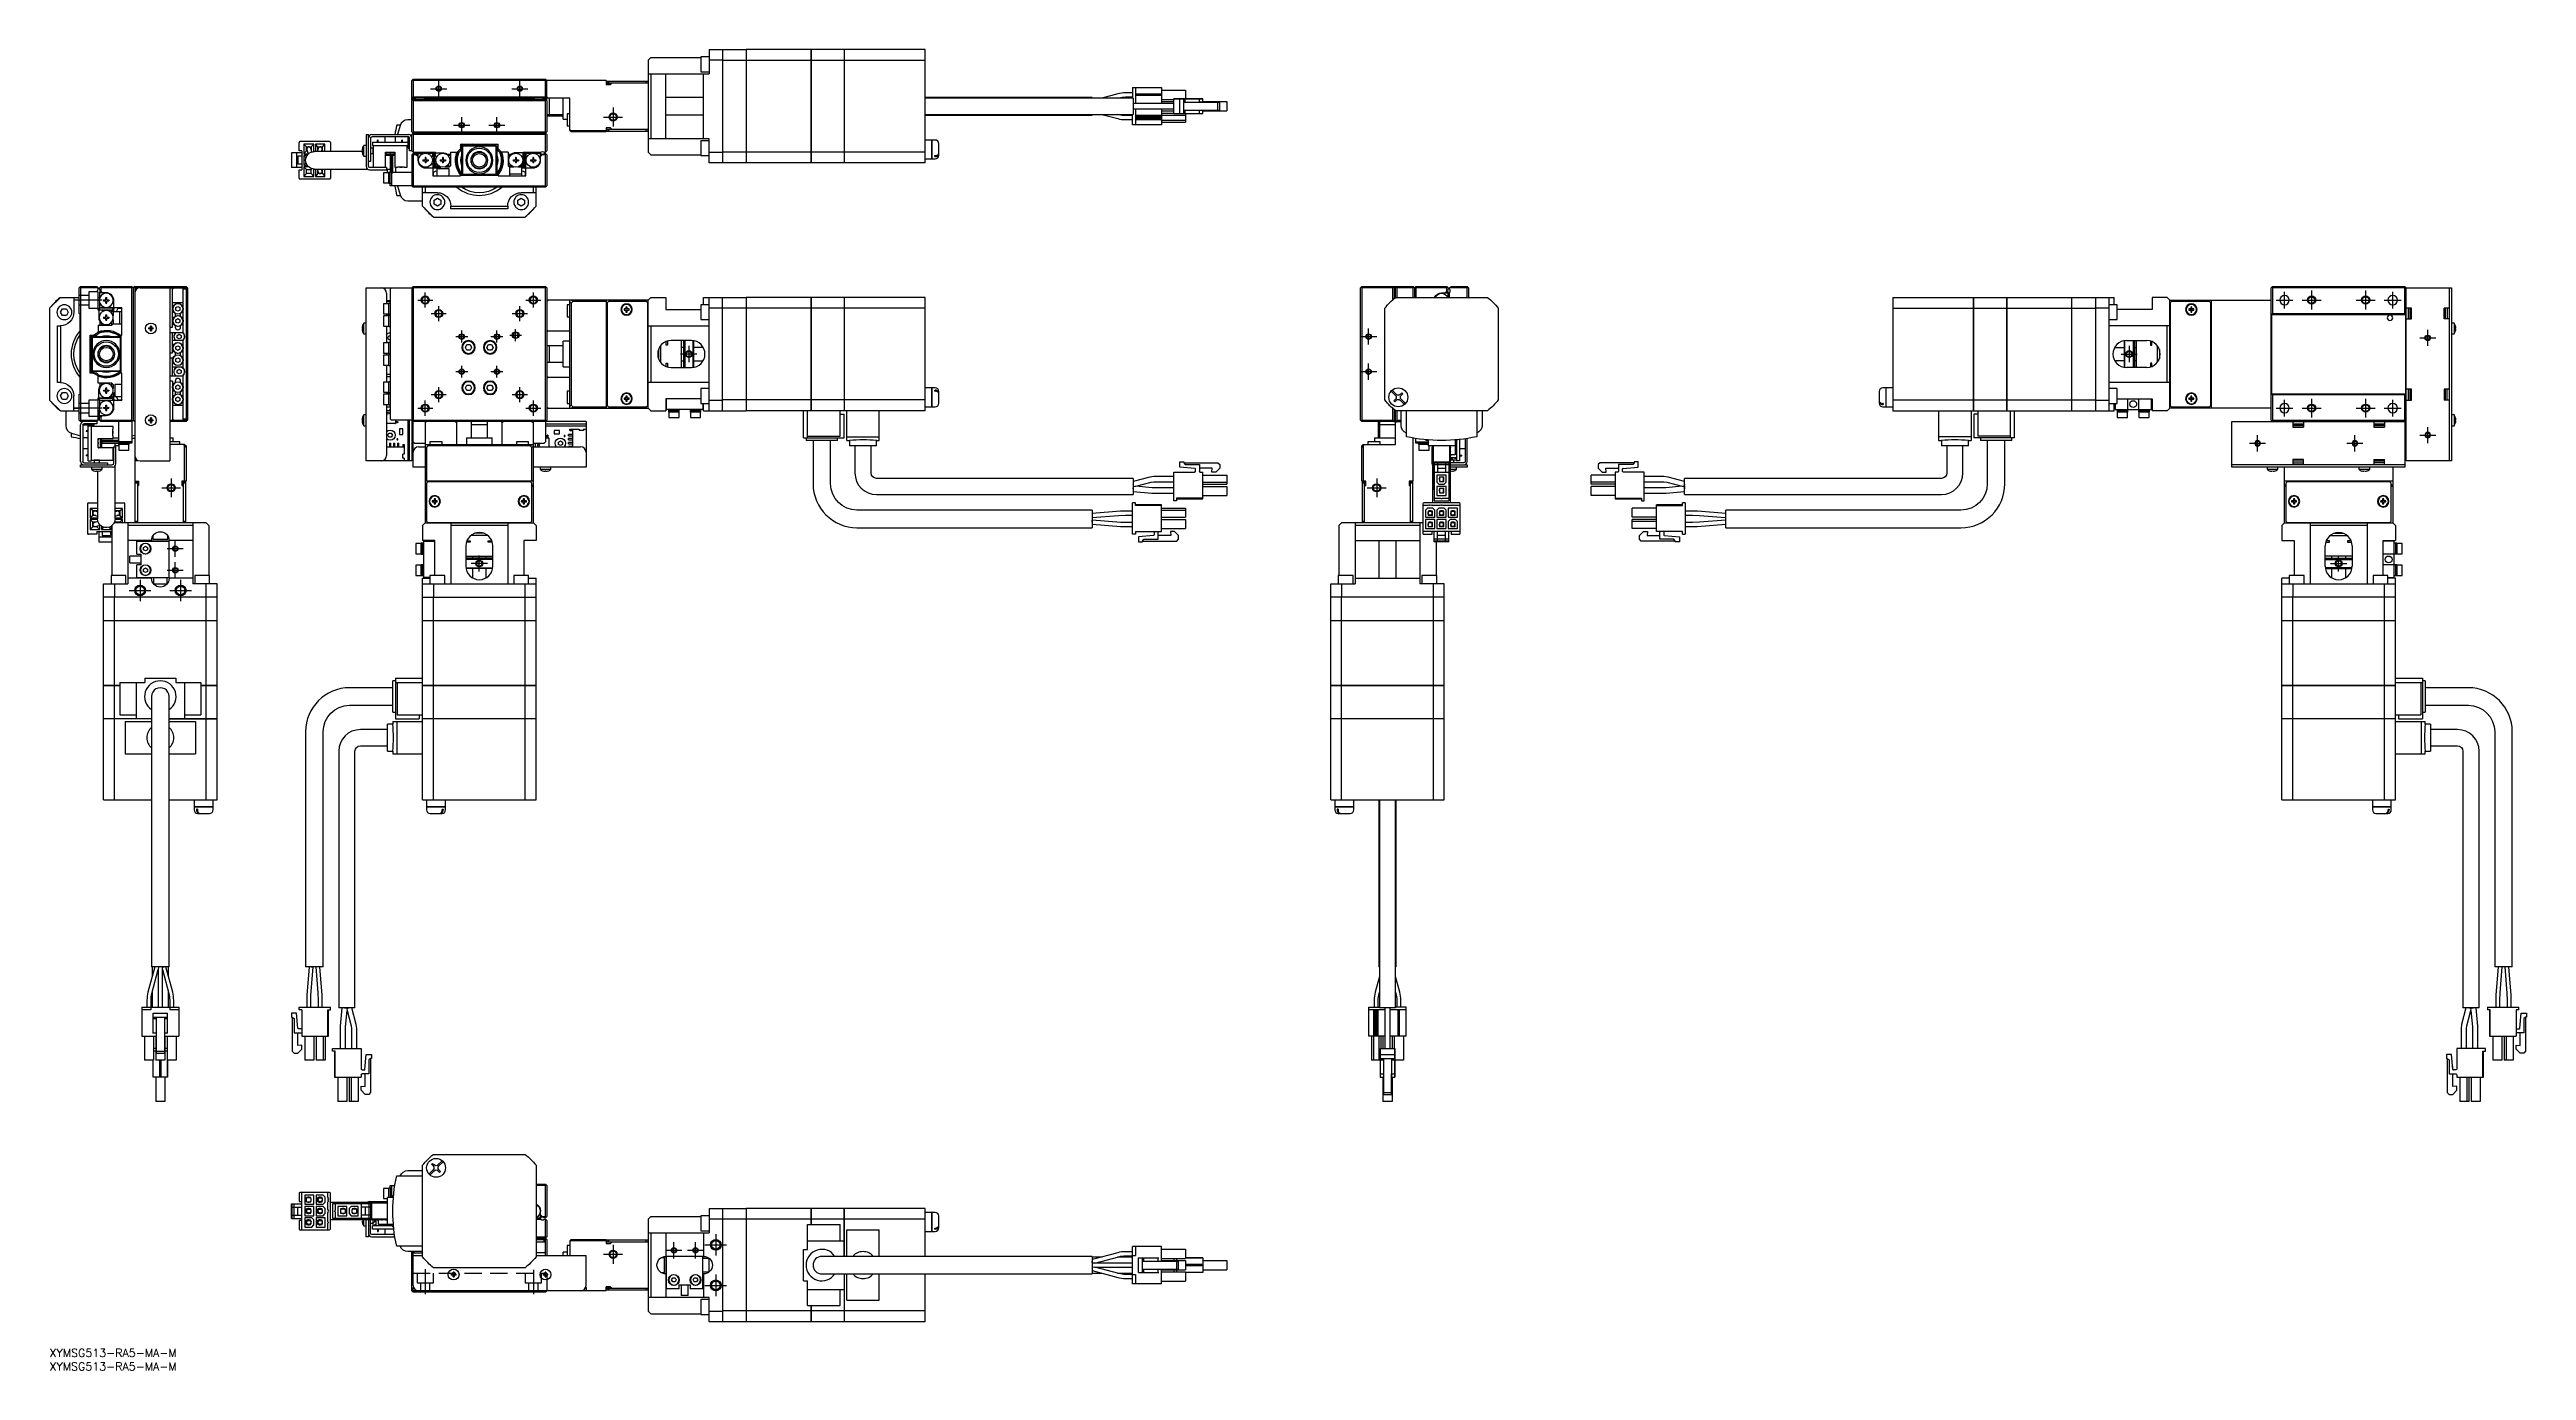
# Model space of a CAD drawing. Extents: x 0 to 917, y -8 to 481.
import ezdxf

# ---------------------------------------------------------------- set-up
doc = ezdxf.new("R2010")
doc.units = 0
doc.header["$LTSCALE"] = 0.5
doc.linetypes.add('CENTER', pattern=[50.8, 31.75, -6.35, 6.35, -6.35])
doc.linetypes.add('DASHED', pattern=[19.05, 12.7, -6.35])
for name, color, linetype in [('MSM_CENTER', 1, 'CENTER'), ('MSM_CONTINUOUS', 7, 'CONTINUOUS'), ('MSM_DASHED', 4, 'DASHED'), ('MSM_NARROW', 5, 'CONTINUOUS'), ('MSM_PART_NUMBER', 7, 'CONTINUOUS')]:
    doc.layers.add(name, color=color, linetype=linetype)
doc.styles.get("Standard").update_dxf_attribs({"font": 'txt.shx', "height": 1, "bigfont": 'bigfont.shx'})

msp = doc.modelspace()

# ---------------------------------------------------------------- texts
at = {"layer": 'MSM_PART_NUMBER'}
for p in [(0, -3), (0, -8)]:
    msp.add_text('XYMSG513-RA5-MA-M', height=3, dxfattribs=at).set_placement(p)

# ---------------------------------------------------------------- linework, layer by layer
at = {"layer": 'MSM_CENTER'}
for p, q in [((144.02, 463.45), (144.02, 469.45)), ((174.02, 463.45), (174.02, 469.45)), ((141.02, 466.45), (147.02, 466.45)), ((171.02, 466.45), (177.02, 466.45)), ((208.52, 459.45), (208.52, 452.45)), ((149.52, 452.95), (155.52, 452.95)), ((152.52, 449.95), (152.52, 455.95)), ((162.52, 452.95), (168.52, 452.95)), ((165.52, 449.95), (165.52, 455.95)), ((205.02, 455.95), (212.02, 455.95)), ((19.5, 388.21), (9, 388.21)), ((136.22, 388.21), (141.82, 388.21)), ((139.02, 385.41), (139.02, 391.01)), ((144.02, 380.41), (144.02, 386.01)), ((174.02, 380.41), (174.02, 386.01)), ((176.22, 388.21), (181.82, 388.21)), ((179.02, 385.41), (179.02, 391.01)), ((823.91, 388.21), (830.11, 388.21)), ((827.01, 385.11), (827.01, 391.31)), ((833.51, 388.21), (840.51, 388.21)), ((837.01, 391.71), (837.01, 384.71)), ((853.51, 388.21), (860.51, 388.21)), ((857.01, 391.71), (857.01, 384.71)), ((863.91, 388.21), (870.11, 388.21)), ((867.01, 385.11), (867.01, 391.31)), ((141.22, 383.21), (146.82, 383.21)), ((152.52, 372.51), (152.52, 376.91)), ((165.52, 372.51), (165.52, 376.91)), ((171.22, 383.21), (176.82, 383.21)), ((172.47, 373.01), (172.47, 377.41)), ((488.07, 371.71), (488.07, 377.71)), ((880.01, 371.21), (880.01, 377.21)), ((150.32, 374.71), (154.72, 374.71)), ((163.32, 374.71), (167.72, 374.71)), ((170.27, 375.21), (174.67, 375.21)), ((239.52, 368.21), (233.52, 368.21)), ((236.52, 371.21), (236.52, 365.21)), ((485.07, 374.71), (491.07, 374.71)), ((766.51, 368.21), (772.51, 368.21)), ((769.51, 371.21), (769.51, 365.21)), ((877.01, 374.21), (883.01, 374.21)), ((150.32, 361.71), (154.72, 361.71)), ((152.52, 359.51), (152.52, 363.91)), ((163.32, 361.71), (167.72, 361.71)), ((165.52, 359.51), (165.52, 363.91)), ((485.07, 361.71), (491.07, 361.71)), ((488.07, 358.71), (488.07, 364.71)), ((139.02, 345.41), (139.02, 351.01)), ((141.22, 353.21), (146.82, 353.21)), ((144.02, 350.41), (144.02, 356.01)), ((171.22, 353.21), (176.82, 353.21)), ((174.02, 350.41), (174.02, 356.01)), ((179.02, 345.41), (179.02, 351.01)), ((827.01, 345.11), (827.01, 351.31)), ((837.01, 351.71), (837.01, 344.71)), ((857.01, 351.71), (857.01, 344.71)), ((867.01, 345.11), (867.01, 351.31)), ((19.5, 348.21), (9, 348.21)), ((136.22, 348.21), (141.82, 348.21)), ((176.22, 348.21), (181.82, 348.21)), ((823.91, 348.21), (830.11, 348.21)), ((833.51, 348.21), (840.51, 348.21)), ((853.51, 348.21), (860.51, 348.21)), ((863.91, 348.21), (870.11, 348.21)), ((880.01, 335.21), (880.01, 341.21)), ((814.01, 335.21), (820.01, 335.21)), ((817.01, 332.21), (817.01, 338.21)), ((850.01, 335.21), (856.01, 335.21)), ((853.01, 332.21), (853.01, 338.21)), ((877.01, 338.21), (883.01, 338.21)), ((45, 322.21), (45, 315.21)), ((491.07, 322.21), (491.07, 315.21)), ((41.5, 318.71), (48.5, 318.71)), ((487.57, 318.71), (494.57, 318.71)), ((43.5, 296.21), (49.5, 296.21)), ((46.5, 293.21), (46.5, 299.21)), ((159.02, 287.72), (159.02, 293.72)), ((847.01, 287.72), (847.01, 293.72)), ((33.5, 284.71), (33.5, 276.71)), ((43.5, 288.21), (49.5, 288.21)), ((46.5, 285.21), (46.5, 291.21)), ((48.5, 284.71), (48.5, 276.71)), ((162.02, 290.72), (156.02, 290.72)), ((844.01, 290.72), (850.01, 290.72)), ((29.5, 280.71), (37.5, 280.71)), ((44.5, 280.71), (52.5, 280.71)), ((208.52, 38.5), (208.52, 31.5)), ((231.02, 33.5), (231.02, 39.5)), ((239.02, 33.5), (239.02, 39.5)), ((242.52, 38.5), (250.52, 38.5)), ((246.52, 42.5), (246.52, 34.5)), ((139.02, 29.5), (139.02, 20.3)), ((179.02, 29.3), (179.02, 20.3)), ((205.02, 35), (212.02, 35)), ((228.02, 36.5), (234.02, 36.5)), ((236.02, 36.5), (242.02, 36.5)), ((246.52, 27.5), (246.52, 19.5)), ((242.52, 23.5), (250.52, 23.5))]:
    msp.add_line(p, q, dxfattribs=at)
at = {"layer": 'MSM_CONTINUOUS'}
for p, q in [((222.52, 477.95), (221.52, 476.95)), ((221.52, 476.95), (221.52, 442.95)), ((222.52, 477.95), (241.02, 477.95)), ((241.02, 478.2), (241.02, 472.7)), ((244.02, 478.2), (241.02, 478.2)), ((244.02, 480.95), (244.02, 471.95)), ((244.02, 480.95), (257.72, 480.95)), ((249.02, 476.95), (244.02, 476.95)), ((249.02, 480.95), (249.02, 438.95)), ((257.72, 476.92), (249.02, 476.92)), ((257.72, 480.95), (257.72, 438.95)), ((257.77, 480.9), (257.72, 480.9)), ((257.77, 476.66), (257.72, 476.66)), ((281.72, 480.95), (257.77, 480.95)), ((257.77, 480.95), (257.77, 438.95)), ((281.72, 476.92), (257.77, 476.92)), ((281.72, 480.95), (281.72, 438.95)), ((281.77, 480.9), (281.72, 480.9)), ((281.77, 476.66), (281.72, 476.66)), ((281.77, 480.95), (281.77, 438.95)), ((294.02, 480.95), (281.77, 480.95)), ((294.02, 476.92), (281.77, 476.92)), ((294.02, 480.95), (294.02, 438.95)), ((294.07, 480.9), (294.02, 480.9)), ((294.07, 476.66), (294.02, 476.66)), ((294.07, 480.95), (294.07, 438.95)), ((324.02, 480.95), (294.07, 480.95)), ((324.02, 476.92), (294.07, 476.92)), ((324.02, 438.95), (324.02, 480.95)), ((134.52, 469.95), (134.02, 469.45)), ((134.02, 462.25), (134.02, 469.45)), ((134.27, 469.7), (134.52, 469.45)), ((134.52, 469.95), (183.52, 469.95)), ((134.52, 469.45), (134.52, 463.45)), ((183.52, 469.45), (134.52, 469.45)), ((184.02, 469.45), (183.52, 469.95)), ((183.52, 469.45), (183.77, 469.7)), ((183.52, 463.45), (183.52, 469.45)), ((184.02, 462.25), (184.02, 469.45)), ((206.02, 469.45), (184.02, 469.45)), ((206.02, 469.45), (206.02, 467.95)), ((207.77, 468.2), (206.02, 468.2)), ((206.02, 467.95), (207.52, 467.95)), ((206.32, 468.45), (206.32, 469.25)), ((206.32, 469.25), (221.32, 469.25)), ((221.52, 468.45), (206.32, 468.45)), ((206.82, 469.25), (206.82, 468.45)), ((208.02, 468.45), (207.52, 467.95)), ((220.82, 468.45), (220.82, 469.25)), ((221.32, 469.25), (221.32, 468.45)), ((221.52, 471.95), (244.02, 471.95)), ((222.52, 471.95), (222.52, 447.95)), ((228.02, 447.95), (228.02, 471.95)), ((241.02, 472.7), (244.02, 472.7)), ((242.02, 447.95), (242.02, 471.95)), ((134.52, 463.45), (134.02, 462.95)), ((192.52, 462.95), (134.02, 462.95)), ((134.02, 462.75), (135.42, 462.75)), ((134.52, 462.45), (134.02, 461.95)), ((134.12, 462.15), (134.02, 462.25)), ((134.02, 450.45), (134.02, 461.95)), ((134.12, 462.05), (134.12, 462.25)), ((134.52, 461.95), (134.27, 462.2)), ((135.12, 462.55), (134.42, 462.55)), ((134.52, 463.45), (183.52, 463.45)), ((134.52, 462.45), (183.52, 462.45)), ((134.52, 461.95), (134.52, 450.45)), ((183.52, 461.95), (134.52, 461.95)), ((135.42, 462.45), (135.42, 462.75)), ((179.52, 462.56), (138.52, 462.56)), ((138.52, 462.45), (138.52, 462.56)), ((179.52, 462.45), (179.52, 462.56)), ((184.02, 462.75), (182.62, 462.75)), ((182.62, 462.45), (182.62, 462.75)), ((183.62, 462.55), (182.92, 462.55)), ((184.02, 462.95), (183.52, 463.45)), ((184.02, 461.95), (183.52, 462.45)), ((183.77, 462.2), (183.52, 461.95)), ((183.52, 450.45), (183.52, 461.95)), ((184.02, 462.25), (183.92, 462.15)), ((183.92, 462.25), (183.92, 462.05)), ((184.52, 462.95), (184.02, 463.45)), ((184.02, 461.95), (184.02, 450.45)), ((185.02, 456.95), (185.02, 462.95)), ((190.02, 455.2), (190.02, 462.95)), ((192.52, 450.95), (192.52, 462.95)), ((242.02, 463.16), (228.02, 463.16)), ((385.77, 463.2), (324.02, 463.2)), ((401.02, 462.95), (324.02, 462.95)), ((385.77, 463.2), (385.77, 462.95)), ((395.26, 464.52), (389.4, 462.95)), ((395.19, 462.95), (395.65, 463.07)), ((400.77, 464.9), (398.13, 464.9)), ((398.13, 463.4), (400.77, 463.4)), ((400.77, 466.85), (411.47, 466.85)), ((400.77, 466.85), (400.77, 462.95)), ((401.02, 462.95), (401.02, 456.95)), ((407.4, 460.95), (401.02, 460.95)), ((407.92, 460.95), (401.02, 460.95)), ((401.02, 458.95), (407.4, 458.95)), ((401.77, 466.85), (401.77, 460.95)), ((411.47, 464.4), (401.77, 464.4)), ((411.47, 463.9), (401.77, 463.9)), ((401.77, 458.95), (401.77, 453.05)), ((408.66, 460.95), (407.4, 460.95)), ((407.4, 458.95), (408.66, 458.95)), ((408.11, 460.95), (407.92, 460.95)), ((416.02, 460.95), (408.11, 460.95)), ((416.02, 460.95), (408.66, 460.95)), ((408.66, 458.95), (416.02, 458.95)), ((411.47, 466.85), (411.47, 460.95)), ((411.47, 465.85), (420.37, 465.85)), ((411.47, 462.45), (416.02, 462.45)), ((411.47, 461.65), (416.02, 461.65)), ((411.47, 458.95), (411.47, 453.05)), ((416.02, 462.65), (423.67, 462.65)), ((417.02, 462.65), (416.02, 462.65)), ((416.02, 457.25), (416.02, 462.65)), ((426.72, 462.65), (417.02, 462.65)), ((418.22, 462.65), (419.72, 462.65)), ((423.78, 462.65), (418.22, 462.65)), ((418.22, 457.25), (418.22, 462.65)), ((419.72, 462.65), (420.22, 462.65)), ((419.72, 457.25), (419.72, 462.65)), ((419.72, 461.45), (420.22, 461.45)), ((419.72, 461.45), (432.32, 461.45)), ((419.72, 458.45), (432.32, 458.45)), ((420.22, 462.65), (425.47, 462.65)), ((420.22, 461.45), (420.22, 462.65)), ((420.22, 461.45), (425.47, 461.45)), ((420.22, 457.25), (420.22, 458.45)), ((420.37, 465.85), (420.37, 462.65)), ((423.67, 462.65), (423.97, 462.65)), ((423.97, 462.65), (423.78, 462.65)), ((425.47, 462.65), (425.77, 462.65)), ((425.47, 461.45), (425.47, 462.65)), ((430.15, 461.45), (425.47, 461.45)), ((425.77, 461.45), (425.47, 461.45)), ((425.47, 457.25), (425.47, 458.45)), ((425.77, 462.65), (426.72, 462.65)), ((426.72, 461.45), (426.72, 462.65)), ((426.72, 461.65), (435.62, 461.65)), ((426.72, 461.65), (435.62, 461.65)), ((426.72, 461.65), (435.62, 461.65)), ((426.72, 457.25), (426.72, 458.45)), ((430.02, 461.45), (430.15, 461.45)), ((431.52, 461.45), (430.02, 461.45)), ((433.02, 461.45), (431.52, 461.45)), ((432.32, 461.45), (433.02, 461.45)), ((432.32, 458.45), (432.32, 461.45)), ((432.32, 458.45), (433.02, 458.45)), ((433.02, 458.45), (433.02, 461.45)), ((435.62, 461.65), (435.62, 458.25)), ((117.22, 449.45), (118.02, 449.45)), ((117.22, 449.45), (117.22, 437.65)), ((118.02, 437.75), (118.02, 449.45)), ((119.22, 449.45), (132.82, 449.45)), ((129.77, 452.95), (128.45, 452.95)), ((129.71, 452.77), (128.76, 449.45)), ((134.02, 454.95), (132.6, 454.95)), ((134.02, 450.45), (134.52, 449.95)), ((134.02, 449.45), (134.52, 449.95)), ((134.02, 443.45), (134.02, 449.45)), ((134.27, 450.2), (134.52, 450.45)), ((134.52, 449.45), (134.27, 449.7)), ((134.52, 450.45), (183.52, 450.45)), ((134.52, 449.95), (183.52, 449.95)), ((134.52, 449.45), (134.52, 442.95)), ((183.52, 449.45), (134.52, 449.45)), ((144.02, 449.95), (144.37, 449.6)), ((144.37, 449.6), (173.67, 449.6)), ((173.67, 449.6), (174.02, 449.95)), ((183.52, 450.45), (183.77, 450.2)), ((183.52, 449.95), (184.02, 450.45)), ((183.52, 449.95), (184.02, 449.45)), ((183.77, 449.7), (183.52, 449.45)), ((183.52, 442.95), (183.52, 449.45)), ((184.02, 456.95), (190.02, 456.95)), ((184.02, 456.45), (190.02, 456.45)), ((184.02, 449.45), (184.02, 443.45)), ((190.02, 455.2), (191.52, 455.2)), ((191.52, 457.2), (191.52, 452.7)), ((192.52, 457.2), (191.52, 457.2)), ((191.52, 452.7), (192.52, 452.7)), ((192.52, 451.25), (193.13, 450.95)), ((193.02, 450.45), (192.52, 450.95)), ((206.02, 450.45), (193.02, 450.45)), ((193.13, 450.95), (206.02, 450.95)), ((193.13, 450.95), (193.63, 450.45)), ((207.52, 451.95), (206.02, 451.95)), ((206.02, 451.95), (206.02, 450.45)), ((206.32, 450.65), (206.32, 451.45)), ((206.32, 451.45), (221.52, 451.45)), ((221.32, 450.65), (206.32, 450.65)), ((206.82, 451.45), (206.82, 450.65)), ((207.52, 451.95), (208.02, 451.45)), ((220.82, 450.65), (220.82, 451.45)), ((221.32, 451.45), (221.32, 450.65)), ((228.02, 456.74), (242.02, 456.74)), ((324.02, 456.95), (401.02, 456.95)), ((324.02, 456.7), (385.77, 456.7)), ((385.77, 456.95), (385.77, 456.7)), ((389.4, 456.95), (395.25, 455.38)), ((395.64, 456.83), (395.19, 456.95)), ((400.77, 456.5), (398.14, 456.5)), ((398.14, 455), (400.77, 455)), ((400.77, 453.05), (400.77, 456.95)), ((411.47, 453.05), (400.77, 453.05)), ((411.47, 456.55), (401.77, 456.55)), ((411.47, 456.05), (401.77, 456.05)), ((411.47, 456), (401.77, 456)), ((411.47, 455.5), (401.77, 455.5)), ((411.47, 455.45), (401.77, 455.45)), ((411.47, 454.95), (401.77, 454.95)), ((411.47, 458.25), (416.02, 458.25)), ((411.47, 457.45), (416.02, 457.45)), ((411.47, 456.7), (420.37, 456.7)), ((411.47, 454.8), (420.37, 454.8)), ((411.47, 454.05), (420.37, 454.05)), ((416.02, 457.25), (418.22, 457.25)), ((418.22, 457.25), (419.72, 457.25)), ((419.72, 457.25), (420.22, 457.25)), ((420.22, 457.25), (425.47, 457.25)), ((420.37, 457.25), (420.37, 454.05)), ((425.47, 457.25), (425.77, 457.25)), ((425.77, 457.25), (426.72, 457.25)), ((426.72, 458.25), (435.62, 458.25)), ((93.32, 442.65), (89.52, 442.65)), ((89.52, 442.65), (89.52, 437.25)), ((91.43, 442.65), (91.43, 437.25)), ((93.32, 441.45), (91.82, 441.45)), ((91.82, 441.45), (91.82, 438.45)), ((92.32, 443.45), (92.32, 446.55)), ((93.32, 443.45), (92.32, 443.45)), ((103.62, 446.85), (92.62, 446.85)), ((93.32, 443.45), (93.32, 436.45)), ((97.77, 445.95), (94.12, 445.95)), ((94.12, 445.95), (94.12, 442.35)), ((95.07, 444.9), (94.12, 445.95)), ((95.07, 443.4), (94.12, 442.35)), ((94.12, 442.35), (95.67, 442.35)), ((95.31, 441.75), (94.12, 441.75)), ((94.12, 441.75), (94.12, 438.15)), ((94.9, 440.88), (94.12, 441.75)), ((95.07, 443.4), (95.07, 444.9)), ((95.07, 444.9), (96.82, 444.9)), ((95.37, 443.4), (95.07, 443.4)), ((95.22, 443.95), (95.7, 442.23)), ((96.44, 444.9), (96.82, 444.52)), ((97.03, 443.04), (96.66, 444.35)), ((96.82, 444.9), (97.77, 445.95)), ((96.82, 444.9), (96.82, 443.8)), ((96.98, 443.22), (97.11, 443.07)), ((97.77, 443.19), (97.77, 445.95)), ((115.63, 443.2), (98.02, 443.2)), ((101.92, 445.95), (98.37, 445.95)), ((98.37, 445.95), (98.37, 443.2)), ((99.27, 444.9), (98.37, 445.95)), ((99.42, 444.36), (99.08, 443.2)), ((99.27, 443.83), (99.27, 444.9)), ((99.27, 444.9), (101.02, 444.9)), ((100.64, 444.9), (101.02, 444.52)), ((100.64, 443.2), (100.86, 443.93)), ((100.7, 443.4), (101.02, 443.4)), ((101.02, 443.77), (100.73, 443.48)), ((101.02, 444.9), (101.92, 445.95)), ((101.02, 443.4), (101.02, 444.9)), ((101.02, 443.4), (101.19, 443.2)), ((101.92, 443.2), (101.92, 445.95)), ((103.92, 446.55), (103.92, 443.2)), ((115.63, 443.63), (115.75, 443.63)), ((115.75, 443.27), (115.63, 443.27)), ((115.74, 444.34), (115.75, 444.33)), ((115.75, 442.56), (115.74, 442.56)), ((116.32, 441.45), (116.32, 445.45)), ((117.22, 445.45), (116.32, 445.45)), ((116.32, 441.45), (117.22, 441.45)), ((118.82, 448.25), (118.82, 439.45)), ((119.72, 444.45), (118.82, 444.45)), ((118.82, 442.45), (119.72, 442.45)), ((132.82, 448.65), (119.22, 448.65)), ((119.52, 446.65), (119.52, 445.45)), ((119.52, 446.65), (132.52, 446.65)), ((119.52, 445.45), (132.52, 445.45)), ((119.72, 442.45), (119.72, 444.45)), ((119.77, 444.4), (119.72, 444.45)), ((119.72, 442.45), (119.77, 442.5)), ((119.77, 445.45), (119.77, 437.45)), ((121.39, 446.65), (121.39, 447.45)), ((121.64, 447.45), (121.39, 447.45)), ((121.64, 446.65), (121.64, 447.45)), ((124.02, 448.65), (124.02, 446.65)), ((124.27, 442.95), (127.77, 442.95)), ((124.27, 437.45), (124.27, 442.95)), ((127.77, 442.25), (124.27, 442.25)), ((127.77, 441.75), (124.27, 441.75)), ((126.02, 441.45), (126.52, 441.45)), ((126.02, 441.45), (126.02, 435.45)), ((126.52, 441.45), (126.52, 430.45)), ((127.02, 435.45), (127.02, 441.75)), ((127.77, 442.95), (127.77, 437.45)), ((128.02, 446.65), (128.02, 448.65)), ((130.64, 447.45), (130.39, 447.45)), ((130.39, 446.65), (130.39, 447.45)), ((130.64, 446.65), (130.64, 447.45)), ((132.27, 437.45), (132.27, 445.45)), ((132.52, 446.65), (132.52, 445.45)), ((132.72, 445.73), (132.52, 445.73)), ((132.72, 444.45), (132.72, 448.45)), ((133.16, 448.45), (132.72, 448.45)), ((132.72, 444.45), (133.22, 444.45)), ((133.22, 443.45), (133.22, 448.25)), ((134.02, 443.45), (133.22, 443.45)), ((134.52, 442.95), (134.02, 443.45)), ((134.52, 442.45), (134.02, 441.95)), ((134.02, 441.95), (134.02, 430.45)), ((134.52, 441.95), (134.27, 442.2)), ((134.52, 442.95), (142.82, 442.95)), ((134.52, 442.45), (138.4, 442.45)), ((134.52, 441.95), (134.52, 430.45)), ((135.72, 441.95), (134.52, 441.95)), ((136.32, 442.37), (135.72, 441.95)), ((135.72, 441.95), (136.32, 441.35)), ((136.32, 442.45), (136.32, 439.95)), ((138.02, 442.45), (138.02, 442.95)), ((138.12, 440.09), (138.91, 440.09)), ((138.12, 440.09), (138.12, 439.8)), ((138.65, 440.09), (138.65, 439.8)), ((139.26, 440.95), (138.97, 440.95)), ((138.97, 440.95), (138.97, 440.15)), ((138.97, 440.42), (139.26, 440.42)), ((139.02, 442.55), (139.02, 442.95)), ((139.26, 440.95), (139.26, 440.15)), ((139.32, 440.09), (140.12, 440.09)), ((139.59, 439.8), (139.59, 440.09)), ((141.82, 442.45), (139.83, 442.45)), ((140.12, 440.09), (140.12, 439.8)), ((141.52, 441.32), (141.82, 441.49)), ((141.82, 441.49), (141.82, 442.45)), ((142.62, 442.56), (142.02, 442.56)), ((142.02, 442.56), (142.02, 437.56)), ((142.62, 437.56), (142.62, 442.56)), ((142.82, 441.49), (142.82, 442.95)), ((142.82, 442.75), (145.52, 442.75)), ((143.11, 441.32), (142.82, 441.49)), ((144.52, 440.09), (144.52, 439.8)), ((144.52, 440.09), (145.31, 440.09)), ((145.05, 440.09), (145.05, 439.8)), ((145.66, 440.95), (145.37, 440.95)), ((145.37, 440.95), (145.37, 440.15)), ((145.37, 440.42), (145.66, 440.42)), ((145.66, 440.95), (145.66, 440.15)), ((145.72, 440.09), (146.52, 440.09)), ((145.99, 439.8), (145.99, 440.09)), ((146.52, 440.09), (146.52, 439.8)), ((147.11, 442.25), (148.32, 442.25)), ((148.32, 441.75), (147.66, 441.75)), ((148.32, 442.95), (151.52, 442.95)), ((148.32, 442.95), (148.32, 437.95)), ((150.81, 442.95), (152.02, 444.15)), ((152.02, 443.45), (151.52, 442.95)), ((152.02, 445.95), (166.02, 445.95)), ((152.02, 445.95), (152.02, 443.45)), ((152.52, 444.65), (153.32, 445.45)), ((152.52, 435.25), (152.52, 444.65)), ((152.82, 444.95), (152.82, 434.95)), ((165.02, 445.15), (153.02, 445.15)), ((153.32, 445.45), (164.72, 445.45)), ((156.15, 441.26), (156.22, 441.32)), ((156.22, 441.39), (156.22, 441.32)), ((157.96, 442.91), (157.95, 442.91)), ((164.72, 445.45), (165.52, 444.65)), ((165.22, 434.95), (165.22, 444.95)), ((165.52, 444.65), (165.52, 435.25)), ((166.02, 443.45), (166.02, 445.95)), ((166.02, 444.15), (167.22, 442.95)), ((166.52, 442.95), (166.02, 443.45)), ((169.72, 442.95), (166.52, 442.95)), ((169.72, 442.95), (169.72, 437.95)), ((169.72, 442.25), (170.92, 442.25)), ((170.37, 441.75), (169.72, 441.75)), ((171.52, 440.09), (172.31, 440.09)), ((171.52, 440.09), (171.52, 439.8)), ((172.05, 440.09), (172.05, 439.8)), ((172.66, 440.95), (172.37, 440.95)), ((172.37, 440.95), (172.37, 440.15)), ((172.37, 440.42), (172.66, 440.42)), ((175.22, 442.75), (172.52, 442.75)), ((172.66, 440.95), (172.66, 440.15)), ((172.72, 440.09), (173.52, 440.09)), ((172.99, 439.8), (172.99, 440.09)), ((173.52, 440.09), (173.52, 439.8)), ((175.22, 441.49), (174.92, 441.32)), ((175.22, 442.95), (181.76, 442.95)), ((175.22, 441.49), (175.22, 442.95)), ((176.02, 442.56), (175.42, 442.56)), ((175.42, 442.56), (175.42, 437.56)), ((176.02, 437.56), (176.02, 442.56)), ((176.22, 442.45), (176.22, 441.49)), ((178.2, 442.45), (176.22, 442.45)), ((176.22, 441.49), (176.51, 441.32)), ((177.92, 440.09), (178.71, 440.09)), ((177.92, 440.09), (177.92, 439.8)), ((178.45, 440.09), (178.45, 439.8)), ((179.06, 440.95), (178.77, 440.95)), ((178.77, 440.95), (178.77, 440.15)), ((178.77, 440.42), (179.06, 440.42)), ((179.02, 442.55), (179.02, 442.95)), ((179.06, 440.95), (179.06, 440.15)), ((179.12, 440.09), (179.92, 440.09)), ((179.39, 439.8), (179.39, 440.09)), ((181.76, 442.45), (179.63, 442.45)), ((179.92, 440.09), (179.92, 439.8)), ((180.02, 442.95), (180.02, 442.45)), ((181.72, 439.95), (181.72, 442.45)), ((182.32, 441.95), (181.72, 442.37)), ((181.72, 441.35), (182.32, 441.95)), ((183.52, 441.95), (182.32, 441.95)), ((183.08, 442.95), (183.52, 442.95)), ((183.08, 442.45), (183.52, 442.45)), ((184.02, 443.45), (183.52, 442.95)), ((183.52, 442.45), (184.02, 441.95)), ((183.77, 442.2), (183.52, 441.95)), ((183.52, 430.45), (183.52, 441.95)), ((184.02, 441.95), (184.02, 430.45)), ((244.02, 447.95), (221.52, 447.95)), ((221.52, 442.95), (222.52, 441.95)), ((222.52, 441.95), (241.02, 441.95)), ((241.02, 447.2), (241.02, 441.7)), ((244.02, 447.2), (241.02, 447.2)), ((241.02, 441.7), (244.02, 441.7)), ((244.02, 438.95), (244.02, 447.95)), ((244.02, 442.95), (249.02, 442.95)), ((257.72, 442.98), (249.02, 442.98)), ((257.77, 443.23), (257.72, 443.23)), ((281.72, 442.98), (257.77, 442.98)), ((281.77, 443.23), (281.72, 443.23)), ((294.02, 442.98), (281.77, 442.98)), ((294.07, 443.23), (294.02, 443.23)), ((324.02, 442.98), (294.07, 442.98)), ((326.52, 447.45), (324.02, 447.45)), ((324.02, 440.45), (326.52, 440.45)), ((326.52, 440.45), (326.52, 447.45)), ((326.57, 447.4), (326.52, 447.4)), ((326.52, 440.5), (326.57, 440.5)), ((326.57, 440.45), (326.57, 447.45)), ((327.72, 447.45), (326.57, 447.45)), ((326.57, 440.45), (327.72, 440.45)), ((327.52, 441.3), (327.52, 441.66)), ((327.52, 441.66), (327.72, 441.66)), ((327.52, 441.3), (327.72, 441.3)), ((329.02, 441.75), (329.02, 446.15)), ((93.32, 437.25), (89.52, 437.25)), ((93.32, 438.45), (91.82, 438.45)), ((92.32, 433.35), (92.32, 436.45)), ((92.32, 436.45), (93.32, 436.45)), ((92.62, 433.05), (103.62, 433.05)), ((94.9, 439.02), (94.12, 438.15)), ((94.12, 438.15), (95.31, 438.15)), ((95.83, 437.55), (94.12, 437.55)), ((94.12, 437.55), (94.12, 433.95)), ((95.07, 436.5), (94.12, 437.55)), ((95.07, 435), (94.12, 433.95)), ((94.12, 433.95), (97.77, 433.95)), ((95.07, 436.5), (96.82, 436.5)), ((95.07, 435), (95.07, 436.5)), ((96.82, 435), (95.07, 435)), ((96.44, 436.5), (96.82, 436.12)), ((96.82, 435.37), (96.44, 435)), ((96.82, 436.5), (97.11, 436.83)), ((96.82, 435), (96.82, 436.5)), ((96.82, 435), (97.77, 433.95)), ((97.77, 433.95), (97.77, 436.71)), ((98.02, 436.7), (117.68, 436.7)), ((98.37, 436.7), (98.37, 433.95)), ((99.27, 435), (98.37, 433.95)), ((98.37, 433.95), (101.92, 433.95)), ((99.08, 436.7), (99.42, 435.53)), ((99.27, 435), (99.27, 436.06)), ((101.02, 435), (99.27, 435)), ((100.86, 435.96), (100.64, 436.7)), ((101.02, 435.37), (100.64, 435)), ((101.02, 436.5), (100.7, 436.5)), ((100.73, 436.41), (101.02, 436.12)), ((101.02, 436.5), (101.19, 436.7)), ((101.02, 435), (101.02, 436.5)), ((101.02, 435), (101.92, 433.95)), ((101.92, 433.95), (101.92, 436.7)), ((103.92, 436.7), (103.92, 433.35)), ((118.82, 439.45), (118.02, 439.45)), ((118.42, 436.45), (124.72, 436.45)), ((124.72, 437.25), (118.52, 437.25)), ((119.77, 437.45), (124.27, 437.45)), ((123.52, 435.35), (123.52, 431.55)), ((125.52, 435.35), (123.52, 435.35)), ((123.52, 431.55), (125.52, 431.55)), ((124.72, 437.25), (124.72, 436.45)), ((124.72, 436.7), (126.02, 436.7)), ((125.02, 435.35), (125.02, 436.7)), ((125.52, 431.45), (125.52, 435.45)), ((134.02, 435.45), (125.52, 435.45)), ((125.52, 431.45), (126.52, 431.45)), ((126.02, 431.45), (126.02, 435.45)), ((126.02, 430.45), (126.02, 431.45)), ((126.52, 436.7), (127.02, 436.7)), ((126.52, 434.95), (127.02, 435.45)), ((127.77, 437.45), (128.77, 437.45)), ((128.02, 437.45), (128.02, 435.45)), ((128.77, 437.55), (131.27, 437.55)), ((128.77, 437.45), (128.77, 437.55)), ((129.57, 437.55), (129.57, 437.45)), ((129.57, 437.45), (130.47, 437.45)), ((129.94, 437.55), (129.94, 437.45)), ((130.09, 437.55), (130.09, 437.45)), ((130.47, 437.55), (130.47, 437.45)), ((131.27, 437.45), (131.27, 437.55)), ((131.27, 437.45), (132.27, 437.45)), ((138.12, 439.8), (138.91, 439.8)), ((138.97, 439.74), (138.97, 438.95)), ((138.97, 439.48), (139.26, 439.48)), ((139.26, 438.95), (138.97, 438.95)), ((139.12, 437.15), (141.82, 437.15)), ((139.26, 439.74), (139.26, 438.95)), ((139.32, 439.8), (140.12, 439.8)), ((141.82, 438.4), (141.52, 438.57)), ((141.82, 438.4), (141.82, 434.25)), ((141.82, 434.25), (152.02, 434.25)), ((142.02, 437.56), (142.62, 437.56)), ((142.02, 435.52), (143.02, 436.1)), ((142.02, 434.37), (142.02, 435.52)), ((142.23, 434.25), (142.02, 434.37)), ((142.82, 438.4), (143.11, 438.57)), ((142.82, 437.95), (142.82, 438.4)), ((142.82, 437.95), (143.86, 437.95)), ((143.32, 437.45), (142.82, 437.95)), ((143.02, 436.1), (143.32, 435.93)), ((144.8, 437.45), (143.32, 437.45)), ((147.82, 436.75), (143.32, 436.75)), ((143.32, 436.75), (143.32, 434.25)), ((144.52, 439.8), (145.31, 439.8)), ((145.37, 439.74), (145.37, 438.95)), ((145.37, 439.48), (145.66, 439.48)), ((145.66, 438.95), (145.37, 438.95)), ((145.66, 439.74), (145.66, 438.95)), ((145.72, 439.8), (146.52, 439.8)), ((147.82, 437.45), (146.23, 437.45)), ((147.18, 437.95), (148.32, 437.95)), ((148.32, 437.95), (147.82, 437.45)), ((147.82, 434.25), (147.82, 436.75)), ((152.02, 434.25), (152.02, 434.45)), ((152.02, 434.45), (166.02, 434.45)), ((153.32, 434.45), (152.52, 435.25)), ((153.02, 434.75), (165.02, 434.75)), ((155.85, 436.75), (156.04, 436.75)), ((156.27, 436.52), (156.04, 436.75)), ((156.27, 436.52), (156.1, 436.52)), ((156.22, 438.57), (156.15, 438.64)), ((156.22, 438.57), (156.22, 438.5)), ((156.27, 436.39), (156.27, 436.52)), ((157.95, 436.98), (157.95, 436.98)), ((161.99, 436.75), (161.77, 436.52)), ((161.94, 436.52), (161.77, 436.52)), ((161.77, 436.52), (161.77, 436.39)), ((161.77, 436.39), (161.77, 436.39)), ((161.99, 436.75), (162.18, 436.75)), ((165.52, 435.25), (164.72, 434.45)), ((166.02, 434.45), (166.02, 434.25)), ((166.02, 434.25), (176.22, 434.25)), ((169.72, 437.95), (170.86, 437.95)), ((170.22, 437.45), (169.72, 437.95)), ((171.8, 437.45), (170.22, 437.45)), ((170.22, 437.45), (170.22, 434.25)), ((170.22, 434.95), (174.72, 434.95)), ((171.52, 439.8), (172.31, 439.8)), ((172.37, 439.74), (172.37, 438.95)), ((172.37, 439.48), (172.66, 439.48)), ((172.66, 438.95), (172.37, 438.95)), ((172.66, 439.74), (172.66, 438.95)), ((172.72, 439.8), (173.52, 439.8)), ((174.72, 437.45), (173.23, 437.45)), ((174.18, 437.95), (175.22, 437.95)), ((175.22, 437.95), (174.72, 437.45)), ((174.72, 434.25), (174.72, 437.45)), ((174.72, 435.93), (175.02, 436.1)), ((174.92, 438.57), (175.22, 438.4)), ((175.02, 436.1), (176.02, 435.52)), ((175.22, 437.95), (175.22, 438.4)), ((175.42, 437.56), (176.02, 437.56)), ((176.02, 434.37), (175.8, 434.25)), ((176.02, 435.52), (176.02, 434.37)), ((176.51, 438.57), (176.22, 438.4)), ((176.22, 434.25), (176.22, 438.4)), ((176.22, 437.15), (178.92, 437.15)), ((177.92, 439.8), (178.71, 439.8)), ((178.77, 439.74), (178.77, 438.95)), ((178.77, 439.48), (179.06, 439.48)), ((179.06, 438.95), (178.77, 438.95)), ((179.06, 439.74), (179.06, 438.95)), ((179.12, 439.8), (179.92, 439.8)), ((257.72, 438.95), (244.02, 438.95)), ((257.77, 439), (257.72, 439)), ((281.72, 438.95), (257.77, 438.95)), ((281.77, 439), (281.72, 439)), ((294.02, 438.95), (281.77, 438.95)), ((294.07, 439), (294.02, 439)), ((324.02, 438.95), (294.07, 438.95)), ((134.02, 430.45), (126.02, 430.45)), ((128.45, 426.95), (129.77, 426.95)), ((128.76, 430.45), (129.71, 427.12)), ((132.6, 424.95), (138.02, 424.95)), ((134.02, 430.45), (134.52, 429.95)), ((134.27, 430.2), (134.52, 430.45)), ((134.52, 430.45), (183.52, 430.45)), ((183.52, 429.95), (134.52, 429.95)), ((138.02, 422.95), (138.02, 429.95)), ((143.52, 427.95), (138.02, 427.95)), ((138.02, 422.95), (142.02, 418.95)), ((139.02, 429.95), (139.02, 427.95)), ((142.27, 425.17), (143.52, 425.89)), ((142.27, 423.73), (142.27, 425.17)), ((143.52, 423), (142.27, 423.73)), ((143.52, 425.89), (144.77, 425.17)), ((144.77, 423.73), (143.52, 423)), ((144.77, 425.17), (144.77, 423.73)), ((148.52, 422.95), (169.52, 422.95)), ((148.52, 421.95), (148.52, 422.95)), ((169.52, 421.95), (148.52, 421.95)), ((169.52, 422.95), (169.52, 421.95)), ((173.27, 425.17), (174.52, 425.89)), ((173.27, 423.73), (173.27, 425.17)), ((174.52, 423), (173.27, 423.73)), ((180.02, 427.95), (174.52, 427.95)), ((174.52, 425.89), (175.77, 425.17)), ((175.77, 423.73), (174.52, 423)), ((175.77, 425.17), (175.77, 423.73)), ((176.02, 418.95), (180.02, 422.95)), ((179.02, 427.95), (179.02, 429.95)), ((180.02, 422.95), (180.02, 429.95)), ((183.52, 430.45), (183.77, 430.2)), ((184.02, 430.45), (183.52, 429.95)), ((142.02, 418.95), (176.02, 418.95)), ((4, 389.21), (0, 385.21)), ((0, 385.21), (0, 351.21)), ((4, 389.21), (11, 389.21)), ((4.06, 383.71), (4.78, 384.96)), ((4.78, 384.96), (6.22, 384.96)), ((6.22, 384.96), (6.94, 383.71)), ((9, 389.21), (9, 383.71)), ((11, 388.21), (9, 388.21)), ((11, 392.71), (11.5, 393.21)), ((11, 383.21), (11, 392.71)), ((11.25, 392.96), (11.5, 392.71)), ((11.5, 393.21), (17.5, 393.21)), ((11.5, 392.71), (11.5, 343.71)), ((18, 392.71), (11.5, 392.71)), ((17.5, 393.21), (18, 392.71)), ((18, 392.27), (18, 392.71)), ((18, 384.41), (18, 390.95)), ((18, 389.21), (18.5, 389.21)), ((18.4, 388.21), (18, 388.21)), ((18.38, 385.21), (18.38, 384.61)), ((23.38, 385.21), (18.38, 385.21)), ((18.5, 392.71), (19, 393.21)), ((18.5, 392.27), (18.5, 392.71)), ((18.5, 390.95), (18.5, 388.83)), ((21, 390.91), (18.5, 390.91)), ((18.5, 387.4), (18.5, 385.41)), ((18.5, 385.41), (19.46, 385.41)), ((19, 391.51), (18.58, 390.91)), ((18.75, 392.96), (19, 392.71)), ((19, 393.21), (30.5, 393.21)), ((19, 392.71), (19, 391.51)), ((30.5, 392.71), (19, 392.71)), ((19.6, 390.91), (19, 391.51)), ((19.46, 385.41), (19.63, 385.71)), ((20, 388.26), (20.79, 388.26)), ((20, 388.26), (20, 387.97)), ((20, 387.97), (20.79, 387.97)), ((20.53, 387.97), (20.53, 388.26)), ((20.86, 389.11), (21.14, 389.11)), ((20.86, 388.32), (20.86, 389.11)), ((21.14, 388.58), (20.86, 388.58)), ((20.86, 387.11), (20.86, 387.91)), ((20.86, 387.64), (21.14, 387.64)), ((20.86, 387.11), (21.14, 387.11)), ((21.14, 388.32), (21.14, 389.11)), ((21.14, 387.11), (21.14, 387.91)), ((21.21, 388.26), (22, 388.26)), ((21.21, 387.97), (22, 387.97)), ((21.47, 387.97), (21.47, 388.26)), ((22, 388.26), (22, 387.97)), ((22.37, 385.71), (22.54, 385.41)), ((22.54, 385.41), (26.7, 385.41)), ((23.38, 384.61), (23.38, 385.21)), ((23.8, 385.41), (23.8, 388.11)), ((24.85, 384.21), (25.42, 385.21)), ((25.42, 385.21), (26.58, 385.21)), ((26.58, 385.21), (26.7, 385)), ((26.7, 375.21), (26.7, 385.41)), ((31, 392.71), (30.5, 393.21)), ((30.5, 392.71), (30.75, 392.96)), ((30.5, 343.71), (30.5, 392.71)), ((31.5, 393.21), (31, 392.71)), ((31, 392.71), (31, 343.71)), ((31.5, 392.71), (31.25, 392.96)), ((31.5, 393.21), (38.7, 393.21)), ((31.5, 392.71), (32.7, 392.71)), ((31.5, 392.71), (31.5, 321.21)), ((33.5, 392.71), (50.5, 392.71)), ((38, 393.21), (37.5, 392.71)), ((38, 393.21), (38, 392.71)), ((38.2, 393.21), (38.2, 392.71)), ((38.4, 392.81), (38.4, 392.71)), ((39, 393.21), (38.5, 392.71)), ((38.7, 393.21), (38.8, 393.11)), ((38.7, 393.11), (38.9, 393.11)), ((38.75, 392.96), (39, 392.71)), ((39, 393.21), (50.5, 393.21)), ((44.5, 392.71), (44.5, 328.71)), ((45.5, 392.21), (46, 392.71)), ((45.5, 378.21), (45.5, 392.71)), ((49.5, 387.21), (45.5, 387.21)), ((46.75, 385.4), (47.5, 385.83)), ((46.75, 384.53), (46.75, 385.4)), ((47.5, 385.83), (48.25, 385.4)), ((48.25, 385.4), (48.25, 384.53)), ((49.5, 376.04), (49.5, 392.71)), ((50.5, 392.21), (49.5, 392.21)), ((51, 392.71), (50.5, 393.21)), ((50.5, 392.71), (50.75, 392.96)), ((50.5, 392.71), (50.5, 343.71)), ((51, 392.71), (51, 343.71)), ((117.22, 328.71), (117.22, 392.71)), ((117.22, 392.71), (134.02, 392.71)), ((123.52, 386.86), (123.52, 383.06)), ((125.52, 386.86), (123.52, 386.86)), ((124.72, 390.71), (124.72, 386.86)), ((124.72, 388.01), (126.02, 388.01)), ((124.72, 387.71), (126.02, 387.71)), ((125.52, 382.96), (125.52, 386.96)), ((126.02, 386.96), (125.52, 386.96)), ((126.52, 392.71), (126.02, 392.21)), ((126.02, 392.21), (126.02, 344.21)), ((134.02, 392.71), (134.52, 393.21)), ((134.02, 392.71), (134.02, 328.71)), ((134.52, 392.71), (134.27, 392.96)), ((134.52, 393.21), (183.52, 393.21)), ((134.52, 392.71), (134.52, 343.71)), ((183.52, 392.71), (134.52, 392.71)), ((183.52, 393.21), (184.02, 392.71)), ((183.77, 392.96), (183.52, 392.71)), ((183.52, 343.71), (183.52, 392.71)), ((184.02, 392.71), (184.02, 343.71)), ((184.02, 387.71), (184.52, 388.21)), ((221.52, 388.21), (184.02, 388.21)), ((191.52, 386.46), (191.52, 381.96)), ((192.52, 386.46), (191.52, 386.46)), ((192.52, 348.21), (192.52, 388.21)), ((193.02, 387.1), (192.52, 387.6)), ((193.63, 387.71), (193.02, 387.1)), ((193.02, 387.1), (193.02, 349.33)), ((193.13, 388.21), (193.63, 387.71)), ((206.02, 387.71), (193.63, 387.71)), ((206.02, 388.21), (206.02, 348.21)), ((206.82, 387.71), (206.32, 387.21)), ((206.32, 387.21), (206.32, 349.21)), ((220.82, 387.71), (206.82, 387.71)), ((207.52, 387.71), (207.52, 388.21)), ((208.02, 388.21), (208.02, 387.71)), ((213.28, 384.95), (212.6, 384.95)), ((213.28, 385.63), (213.28, 384.95)), ((213.76, 384.95), (213.76, 385.63)), ((214.44, 384.95), (213.76, 384.95)), ((221.32, 387.21), (220.82, 387.71)), ((221.32, 349.21), (221.32, 387.21)), ((222.52, 389.21), (221.52, 388.21)), ((221.52, 348.21), (221.52, 388.21)), ((222.52, 389.21), (228.02, 389.21)), ((228.02, 389.21), (228.02, 384.71)), ((241.02, 386.46), (241.02, 380.96)), ((244.02, 386.46), (241.02, 386.46)), ((242.02, 386.46), (242.02, 389.21)), ((242.02, 389.21), (257.72, 389.21)), ((244.02, 347.21), (244.02, 389.21)), ((249.02, 385.21), (244.02, 385.21)), ((249.02, 347.21), (249.02, 389.21)), ((257.72, 385.18), (249.02, 385.18)), ((257.72, 389.21), (257.72, 347.21)), ((257.77, 389.16), (257.72, 389.16)), ((281.72, 389.21), (257.77, 389.21)), ((257.77, 389.21), (257.77, 347.21)), ((281.72, 385.18), (257.77, 385.18)), ((281.72, 389.21), (281.72, 347.21)), ((281.77, 389.16), (281.72, 389.16)), ((281.77, 389.21), (281.77, 347.21)), ((294.02, 389.21), (281.77, 389.21)), ((294.02, 385.18), (281.77, 385.18)), ((294.02, 389.21), (294.02, 347.21)), ((294.07, 389.16), (294.02, 389.16)), ((324.02, 389.21), (294.07, 389.21)), ((294.07, 389.21), (294.07, 347.21)), ((324.02, 385.18), (294.07, 385.18)), ((324.02, 347.21), (324.02, 389.21)), ((485.57, 393.21), (485.07, 392.71)), ((485.07, 343.71), (485.07, 392.71)), ((485.32, 392.96), (485.57, 392.71)), ((485.57, 393.21), (497.07, 393.21)), ((485.57, 392.71), (485.57, 343.71)), ((497.07, 392.71), (485.57, 392.71)), ((494.2, 385.34), (494.07, 385.21)), ((494.07, 351.24), (494.07, 385.18)), ((497.57, 392.71), (497.07, 393.21)), ((497.07, 392.71), (497.32, 392.96)), ((497.07, 388.34), (497.07, 392.71)), ((497.17, 393.11), (497.37, 393.11)), ((497.27, 393.11), (497.37, 393.21)), ((497.37, 393.21), (504.57, 393.21)), ((497.57, 392.71), (497.57, 388.77)), ((497.57, 391.81), (497.87, 391.81)), ((497.67, 392.11), (497.67, 392.81)), ((497.87, 393.21), (497.87, 391.81)), ((498.07, 389.21), (497.94, 389.08)), ((498.57, 392.71), (498.07, 393.21)), ((498.07, 389.21), (498.07, 393.21)), ((498.1, 389.21), (532.04, 389.21)), ((504.57, 392.71), (498.57, 392.71)), ((498.57, 392.71), (498.57, 389.21)), ((505.07, 392.71), (504.57, 393.21)), ((504.82, 392.96), (504.57, 392.71)), ((504.57, 389.21), (504.57, 392.71)), ((505.07, 392.71), (505.57, 393.21)), ((505.07, 392.71), (505.07, 389.21)), ((505.32, 392.96), (505.57, 392.71)), ((505.57, 393.21), (517.07, 393.21)), ((505.57, 392.71), (505.57, 389.21)), ((517.07, 392.71), (505.57, 392.71)), ((515.07, 390.91), (517.57, 390.91)), ((517.07, 391.51), (516.47, 390.91)), ((517.57, 392.71), (517.07, 393.21)), ((517.07, 392.71), (517.32, 392.96)), ((517.07, 391.51), (517.07, 392.71)), ((517.49, 390.91), (517.07, 391.51)), ((517.57, 392.71), (517.57, 392.27)), ((517.57, 389.21), (517.57, 390.95)), ((518.07, 392.71), (518.57, 393.21)), ((518.07, 392.27), (518.07, 392.71)), ((524.57, 392.71), (518.07, 392.71)), ((518.07, 389.21), (518.07, 390.95)), ((518.57, 393.21), (524.57, 393.21)), ((524.57, 393.21), (525.07, 392.71)), ((524.57, 392.71), (524.82, 392.96)), ((524.57, 389.21), (524.57, 392.71)), ((525.07, 392.71), (525.07, 389.21)), ((532.2, 389.08), (532.07, 389.21)), ((536.07, 385.21), (535.94, 385.34)), ((536.07, 385.18), (536.07, 351.24)), ((682.01, 389.21), (682.01, 347.21)), ((682.01, 389.21), (711.96, 389.21)), ((682.01, 385.18), (711.96, 385.18)), ((711.96, 347.21), (711.96, 389.21)), ((711.96, 389.16), (712.01, 389.16)), ((712.01, 347.21), (712.01, 389.21)), ((712.01, 389.21), (724.26, 389.21)), ((712.01, 385.18), (724.26, 385.18)), ((724.26, 347.21), (724.26, 389.21)), ((724.26, 389.16), (724.31, 389.16)), ((724.31, 347.21), (724.31, 389.21)), ((724.31, 389.21), (748.26, 389.21)), ((724.31, 385.18), (748.26, 385.18)), ((748.26, 347.21), (748.26, 389.21)), ((748.26, 389.16), (748.31, 389.16)), ((748.31, 347.21), (748.31, 389.21)), ((748.31, 389.21), (764.01, 389.21)), ((748.31, 385.18), (757.01, 385.18)), ((757.01, 389.21), (757.01, 347.21)), ((762.01, 385.21), (757.01, 385.21)), ((762.01, 389.21), (762.01, 347.21)), ((765.01, 386.46), (762.01, 386.46)), ((764.01, 386.46), (764.01, 389.21)), ((765.01, 380.96), (765.01, 386.46)), ((778.01, 389.21), (778.01, 384.71)), ((783.51, 389.21), (778.01, 389.21)), ((784.51, 388.21), (783.51, 389.21)), ((784.51, 348.21), (784.51, 388.21)), ((784.51, 388.21), (822.01, 388.21)), ((785.21, 387.71), (784.71, 387.21)), ((784.71, 387.21), (784.71, 349.21)), ((799.21, 387.71), (785.21, 387.71)), ((792.27, 384.95), (791.59, 384.95)), ((792.27, 385.63), (792.27, 384.95)), ((792.75, 384.95), (792.75, 385.63)), ((793.43, 384.95), (792.75, 384.95)), ((798.01, 387.71), (798.01, 388.21)), ((798.51, 387.71), (798.51, 388.21)), ((799.71, 387.21), (799.21, 387.71)), ((799.71, 349.21), (799.71, 387.21)), ((800.01, 348.21), (800.01, 388.21)), ((822.01, 392.71), (822.51, 393.21)), ((822.01, 343.71), (822.01, 392.71)), ((822.26, 392.96), (822.51, 392.71)), ((822.51, 393.21), (871.51, 393.21)), ((822.51, 392.71), (822.51, 383.21)), ((871.51, 392.71), (822.51, 392.71)), ((872.01, 392.71), (871.51, 393.21)), ((871.51, 392.71), (871.76, 392.96)), ((871.51, 383.21), (871.51, 392.71)), ((872.01, 328.71), (872.01, 392.71)), ((872.01, 392.71), (888.81, 392.71)), ((874.01, 385.21), (872.01, 385.21)), ((872.81, 381.21), (872.81, 385.21)), ((873.31, 385.21), (873.31, 381.21)), ((873.51, 385.21), (873.51, 381.21)), ((874.01, 381.21), (874.01, 385.21)), ((886.01, 381.21), (886.01, 385.21)), ((888.01, 385.21), (886.01, 385.21)), ((886.51, 381.21), (886.51, 385.21)), ((887.21, 385.21), (887.21, 381.21)), ((888.01, 328.71), (888.01, 392.71)), ((888.81, 392.71), (888.81, 328.71)), ((3, 357.71), (3, 378.71)), ((3, 378.71), (4, 378.71)), ((4, 378.71), (4, 357.71)), ((4.78, 382.46), (4.06, 383.71)), ((6.22, 382.46), (4.78, 382.46)), ((6.94, 383.71), (6.22, 382.46)), ((11.35, 382.86), (11, 383.21)), ((11.35, 353.56), (11.35, 382.86)), ((16.79, 375.21), (18, 376.42)), ((19.46, 384.41), (18, 384.41)), ((18, 378.91), (23, 378.91)), ((18, 378.91), (18, 375.71)), ((18.2, 384.41), (18.2, 381.71)), ((18.38, 384.61), (23.38, 384.61)), ((18.7, 378.91), (18.7, 380.12)), ((19.2, 379.57), (19.2, 378.91)), ((19.46, 384.41), (19.63, 384.12)), ((20, 381.86), (20.79, 381.86)), ((20, 381.86), (20, 381.57)), ((20, 381.57), (20.79, 381.57)), ((20.53, 381.57), (20.53, 381.86)), ((20.86, 382.71), (21.14, 382.71)), ((20.86, 381.92), (20.86, 382.71)), ((21.14, 382.18), (20.86, 382.18)), ((20.86, 380.71), (20.86, 381.51)), ((20.86, 381.24), (21.14, 381.24)), ((20.86, 380.71), (21.14, 380.71)), ((21.14, 381.92), (21.14, 382.71)), ((21.14, 380.71), (21.14, 381.51)), ((21.21, 381.86), (22, 381.86)), ((21.21, 381.57), (22, 381.57)), ((21.47, 381.57), (21.47, 381.86)), ((22, 381.86), (22, 381.57)), ((22.37, 384.12), (22.54, 384.41)), ((23, 384.41), (22.54, 384.41)), ((23, 383.37), (23, 384.41)), ((23, 384.41), (23.5, 383.91)), ((23, 378.91), (23, 380.05)), ((23.5, 379.41), (23, 378.91)), ((23.5, 383.91), (23.5, 382.43)), ((26.7, 383.91), (23.5, 383.91)), ((23.5, 381), (23.5, 379.41)), ((23.5, 379.41), (26.7, 379.41)), ((25.02, 383.91), (24.85, 384.21)), ((26, 379.41), (26, 383.91)), ((36.61, 377.89), (37.32, 377.89)), ((37.32, 377.53), (36.61, 377.53)), ((37.32, 377.89), (37.32, 378.6)), ((37.33, 377.88), (37.32, 377.89)), ((37.33, 377.54), (37.32, 377.53)), ((37.32, 376.83), (37.32, 377.53)), ((37.33, 377.88), (37.67, 377.88)), ((37.33, 377.54), (37.33, 377.88)), ((37.67, 377.54), (37.33, 377.54)), ((37.67, 377.88), (37.68, 377.89)), ((37.67, 377.88), (37.67, 377.54)), ((37.67, 377.54), (37.68, 377.53)), ((37.68, 378.6), (37.68, 377.89)), ((37.68, 377.89), (38.39, 377.89)), ((37.68, 377.53), (37.68, 376.83)), ((38.39, 377.53), (37.68, 377.53)), ((44.5, 378.21), (45.5, 378.21)), ((44.5, 376.21), (49.5, 376.21)), ((45.5, 368.71), (45.5, 376.21)), ((46.5, 383.23), (46.5, 382.2)), ((46.5, 378.73), (46.5, 378.21)), ((47.5, 384.1), (46.75, 384.53)), ((46.75, 380.9), (47.5, 381.33)), ((46.75, 380.03), (46.75, 380.9)), ((47.5, 379.6), (46.75, 380.03)), ((48.25, 384.53), (47.5, 384.1)), ((47.5, 381.33), (48.25, 380.9)), ((48.25, 380.03), (47.5, 379.6)), ((48.25, 380.9), (48.25, 380.03)), ((48.5, 382.2), (48.5, 383.23)), ((48.5, 378.21), (48.5, 378.73)), ((115.63, 377.89), (115.75, 377.89)), ((115.75, 377.53), (115.63, 377.53)), ((115.74, 378.6), (115.75, 378.6)), ((115.75, 376.83), (115.74, 376.82)), ((116.32, 375.71), (116.32, 379.71)), ((117.22, 379.71), (116.32, 379.71)), ((123.52, 383.06), (125.52, 383.06)), ((123.52, 382.36), (123.52, 378.56)), ((125.52, 382.36), (123.52, 382.36)), ((123.52, 378.56), (125.52, 378.56)), ((124.72, 383.06), (124.72, 382.36)), ((124.72, 382.71), (126.02, 382.71)), ((124.72, 378.56), (124.72, 372.36)), ((124.72, 378.55), (125.52, 378.55)), ((125.52, 382.96), (126.02, 382.96)), ((125.52, 378.46), (125.52, 382.46)), ((126.02, 382.46), (125.52, 382.46)), ((125.52, 378.46), (126.02, 378.46)), ((184.52, 376.7), (184.02, 377.2)), ((192.52, 376.7), (184.52, 376.7)), ((191.52, 381.96), (192.52, 381.96)), ((206.32, 378.21), (206.02, 378.21)), ((206.02, 376.46), (206.32, 376.46)), ((212.6, 384.47), (213.28, 384.47)), ((213.28, 384.47), (213.28, 383.79)), ((213.76, 383.79), (213.76, 384.47)), ((213.76, 384.47), (214.44, 384.47)), ((221.52, 378.21), (221.32, 378.21)), ((221.52, 378.71), (244.02, 378.71)), ((222.52, 378.71), (222.52, 357.71)), ((228.02, 384.71), (241.02, 384.71)), ((241.02, 380.96), (244.02, 380.96)), ((257.77, 384.93), (257.72, 384.93)), ((281.77, 384.93), (281.72, 384.93)), ((294.07, 384.93), (294.02, 384.93)), ((711.96, 384.93), (712.01, 384.93)), ((724.26, 384.93), (724.31, 384.93)), ((748.26, 384.93), (748.31, 384.93)), ((762.01, 380.96), (765.01, 380.96)), ((784.51, 378.71), (762.01, 378.71)), ((778.01, 384.71), (765.01, 384.71)), ((783.51, 357.71), (783.51, 378.71)), ((784.71, 382.71), (784.51, 382.71)), ((784.71, 378.21), (784.51, 378.21)), ((791.59, 384.47), (792.27, 384.47)), ((792.27, 384.47), (792.27, 383.79)), ((792.75, 384.47), (793.43, 384.47)), ((792.75, 383.79), (792.75, 384.47)), ((799.71, 382.71), (800.01, 382.71)), ((800.01, 381.96), (799.71, 381.96)), ((799.71, 376.46), (800.01, 376.46)), ((822.51, 383.21), (822.16, 382.86)), ((822.16, 382.86), (822.16, 353.56)), ((822.16, 382.86), (871.86, 382.86)), ((822.51, 383.21), (871.51, 383.21)), ((871.86, 382.86), (871.51, 383.21)), ((871.86, 353.56), (871.86, 382.86)), ((872.01, 381.21), (874.01, 381.21)), ((888.01, 381.21), (886.01, 381.21)), ((889.71, 379.71), (888.81, 379.71)), ((889.71, 379.71), (889.71, 375.71)), ((890.28, 378.6), (890.29, 378.6)), ((890.28, 377.89), (890.4, 377.89)), ((890.4, 377.53), (890.28, 377.53)), ((890.29, 376.82), (890.28, 376.83)), ((15, 375.21), (17.5, 375.21)), ((15, 361.21), (15, 375.21)), ((15.5, 373.91), (16.3, 374.71)), ((15.5, 362.51), (15.5, 373.91)), ((15.8, 374.21), (15.8, 362.21)), ((26, 374.41), (16, 374.41)), ((16.3, 374.71), (25.7, 374.71)), ((18, 375.71), (17.5, 375.21)), ((18.04, 367.15), (18.04, 367.15)), ((23.97, 367.15), (23.97, 367.15)), ((24.2, 371.19), (24.2, 371.38)), ((24.2, 371.19), (24.42, 370.96)), ((24.42, 371.13), (24.42, 370.96)), ((24.42, 370.96), (24.56, 370.96)), ((25.7, 374.71), (26.5, 373.91)), ((26.2, 362.21), (26.2, 374.21)), ((26.5, 361.21), (26.5, 375.21)), ((26.5, 375.21), (26.7, 375.21)), ((44.5, 368.71), (45.5, 368.71)), ((45.5, 366.71), (44.5, 366.71)), ((45.5, 373.41), (49.5, 373.41)), ((45.5, 360.21), (45.5, 366.71)), ((46.5, 368.73), (46.5, 367.7)), ((46.75, 370.9), (47.5, 371.33)), ((46.75, 370.03), (46.75, 370.9)), ((47.5, 369.6), (46.75, 370.03)), ((46.75, 366.4), (47.5, 366.83)), ((47.25, 375.15), (48, 375.58)), ((47.25, 374.28), (47.25, 375.15)), ((48, 373.85), (47.25, 374.28)), ((47.5, 371.33), (48.25, 370.9)), ((48.25, 370.03), (47.5, 369.6)), ((47.5, 366.83), (48.25, 366.4)), ((48, 375.58), (48.75, 375.15)), ((48.75, 374.28), (48, 373.85)), ((48.25, 370.9), (48.25, 370.03)), ((48.5, 367.7), (48.5, 368.73)), ((48.75, 375.15), (48.75, 374.28)), ((49.5, 363.04), (49.5, 373.41)), ((116.32, 375.71), (117.22, 375.71)), ((123.52, 372.36), (123.52, 368.56)), ((125.52, 372.36), (123.52, 372.36)), ((123.52, 368.56), (125.52, 368.56)), ((123.52, 367.86), (123.52, 364.06)), ((125.52, 367.86), (123.52, 367.86)), ((124.72, 368.56), (124.72, 367.86)), ((125.15, 374.21), (125.58, 374.96)), ((125.58, 373.46), (125.15, 374.21)), ((125.52, 368.46), (125.52, 372.46)), ((126.02, 372.46), (125.52, 372.46)), ((125.52, 368.46), (126.02, 368.46)), ((125.52, 363.96), (125.52, 367.96)), ((126.02, 367.96), (125.52, 367.96)), ((125.58, 374.96), (126.02, 374.96)), ((126.02, 373.46), (125.58, 373.46)), ((153.86, 370.71), (154.44, 371.71)), ((154.44, 369.71), (153.86, 370.71)), ((154.44, 371.71), (155.59, 371.71)), ((155.59, 369.71), (154.44, 369.71)), ((155.59, 371.71), (156.17, 370.71)), ((156.17, 370.71), (155.59, 369.71)), ((161.86, 370.71), (162.44, 371.71)), ((162.44, 369.71), (161.86, 370.71)), ((162.44, 371.71), (163.59, 371.71)), ((163.59, 369.71), (162.44, 369.71)), ((163.59, 371.71), (164.17, 370.71)), ((164.17, 370.71), (163.59, 369.71)), ((190.02, 371.21), (184.02, 371.21)), ((185.02, 365.21), (185.02, 371.21)), ((190.02, 363.46), (190.02, 372.96)), ((192.52, 372.96), (190.02, 372.96)), ((206.22, 373.21), (206.02, 373.01)), ((206.22, 373.21), (206.22, 363.21)), ((206.32, 373.21), (206.22, 373.21)), ((221.52, 375.71), (221.32, 375.71)), ((225.32, 369.46), (225.18, 369.46)), ((225.18, 366.96), (225.32, 366.96)), ((225.32, 369.92), (225.32, 366.51)), ((226.12, 371.34), (226.12, 365.08)), ((228.12, 371.55), (228.12, 372.84)), ((228.62, 371.56), (228.12, 371.56)), ((228.62, 371.55), (228.12, 371.55)), ((228.62, 373.01), (228.62, 371.55)), ((237.52, 373.21), (230.02, 373.21)), ((233.82, 363.21), (233.82, 373.21)), ((234.52, 370.71), (233.82, 370.71)), ((234.52, 373.21), (234.52, 363.21)), ((235.02, 373.21), (235.02, 363.21)), ((238.12, 363.25), (238.12, 373.18)), ((238.32, 373.15), (238.32, 363.28)), ((241.85, 370.71), (238.32, 370.71)), ((764.18, 370.71), (767.71, 370.71)), ((767.71, 373.15), (767.71, 363.28)), ((767.91, 363.25), (767.91, 373.18)), ((768.51, 373.21), (776.01, 373.21)), ((771.01, 373.21), (771.01, 363.21)), ((771.51, 373.21), (771.51, 363.21)), ((771.51, 370.71), (772.21, 370.71)), ((772.21, 363.21), (772.21, 373.21)), ((777.41, 373.01), (777.41, 371.55)), ((777.41, 371.56), (777.91, 371.56)), ((777.41, 371.55), (777.91, 371.55)), ((777.91, 371.55), (777.91, 372.84)), ((779.91, 371.34), (779.91, 365.08)), ((780.71, 369.92), (780.71, 366.51)), ((780.71, 369.46), (780.85, 369.46)), ((780.85, 366.96), (780.71, 366.96)), ((784.71, 375.71), (784.51, 375.71)), ((799.81, 373.21), (799.71, 373.21)), ((799.81, 363.21), (799.81, 373.21)), ((800.01, 373.01), (799.81, 373.21)), ((888.81, 375.71), (889.71, 375.71)), ((4, 357.71), (3, 357.71)), ((17.5, 361.21), (15, 361.21)), ((15.8, 362.21), (15.5, 362.51)), ((16.3, 361.71), (15.8, 362.21)), ((16, 362.01), (26, 362.01)), ((25.7, 361.71), (16.3, 361.71)), ((18, 360.01), (16.79, 361.21)), ((17.5, 361.21), (18, 360.71)), ((18, 357.51), (18, 360.71)), ((23, 357.51), (18, 357.51)), ((18.7, 356.31), (18.7, 357.51)), ((19.2, 357.51), (19.2, 356.86)), ((19.56, 365.41), (19.63, 365.41)), ((19.69, 365.35), (19.63, 365.41)), ((22.38, 365.41), (22.31, 365.35)), ((22.38, 365.41), (22.44, 365.41)), ((23, 356.37), (23, 357.51)), ((23, 357.51), (23.5, 357.01)), ((24.42, 365.46), (24.2, 365.24)), ((24.2, 365.05), (24.2, 365.24)), ((24.42, 365.46), (24.42, 365.29)), ((24.56, 365.46), (24.42, 365.46)), ((24.56, 365.46), (24.56, 365.46)), ((26, 362.01), (25.7, 361.71)), ((26, 362.01), (26.5, 362.51)), ((26.7, 361.21), (26.5, 361.21)), ((26.7, 351.01), (26.7, 361.21)), ((44.5, 360.21), (49.5, 360.21)), ((45.5, 358.21), (44.5, 358.21)), ((49.5, 363.41), (45.5, 363.41)), ((45.5, 358.21), (45.5, 343.71)), ((46.5, 358.21), (46.5, 357.7)), ((46.75, 365.53), (46.75, 366.4)), ((47.5, 365.1), (46.75, 365.53)), ((47.25, 362.15), (48, 362.58)), ((47.25, 361.28), (47.25, 362.15)), ((48, 360.85), (47.25, 361.28)), ((48.25, 365.53), (47.5, 365.1)), ((48, 362.58), (48.75, 362.15)), ((48.75, 361.28), (48, 360.85)), ((48.25, 366.4), (48.25, 365.53)), ((48.5, 357.7), (48.5, 358.21)), ((48.75, 362.15), (48.75, 361.28)), ((49.5, 343.71), (49.5, 360.39)), ((123.52, 364.06), (125.52, 364.06)), ((123.52, 357.86), (123.52, 354.06)), ((125.52, 357.86), (123.52, 357.86)), ((124.72, 364.06), (124.72, 357.86)), ((125.52, 363.97), (124.72, 363.97)), ((124.72, 360.77), (126.02, 360.77)), ((126.02, 359.84), (124.72, 359.84)), ((125.52, 363.96), (126.02, 363.96)), ((125.52, 353.96), (125.52, 357.96)), ((126.02, 357.96), (125.52, 357.96)), ((184.02, 365.21), (190.02, 365.21)), ((184.02, 359.23), (184.52, 359.73)), ((184.52, 359.73), (192.52, 359.73)), ((190.02, 363.46), (192.52, 363.46)), ((206.02, 363.41), (206.22, 363.21)), ((206.32, 359.96), (206.02, 359.96)), ((206.02, 358.21), (206.32, 358.21)), ((206.22, 363.21), (206.32, 363.21)), ((221.32, 360.71), (221.52, 360.71)), ((221.32, 358.21), (221.52, 358.21)), ((244.02, 357.71), (221.52, 357.71)), ((228.12, 363.59), (228.12, 364.88)), ((228.12, 364.88), (228.62, 364.88)), ((228.12, 364.86), (228.62, 364.86)), ((228.62, 364.88), (228.62, 363.41)), ((230.02, 363.21), (237.52, 363.21)), ((233.82, 365.71), (234.52, 365.71)), ((238.32, 365.71), (241.85, 365.71)), ((784.51, 357.71), (762.01, 357.71)), ((767.71, 365.71), (764.18, 365.71)), ((776.01, 363.21), (768.51, 363.21)), ((772.21, 365.71), (771.51, 365.71)), ((777.41, 364.88), (777.41, 363.41)), ((777.91, 364.88), (777.41, 364.88)), ((777.91, 364.86), (777.41, 364.86)), ((777.91, 363.59), (777.91, 364.88)), ((784.51, 360.71), (784.71, 360.71)), ((784.51, 358.21), (784.71, 358.21)), ((799.71, 363.21), (799.81, 363.21)), ((800.01, 359.96), (799.71, 359.96)), ((799.81, 363.21), (800.01, 363.41)), ((0, 351.21), (4, 347.21)), ((4.06, 352.71), (4.78, 353.96)), ((4.78, 351.46), (4.06, 352.71)), ((4.78, 353.96), (6.22, 353.96)), ((6.22, 351.46), (4.78, 351.46)), ((6.22, 353.96), (6.94, 352.71)), ((6.94, 352.71), (6.22, 351.46)), ((9, 347.21), (9, 352.71)), ((11, 353.21), (11.35, 353.56)), ((11, 343.71), (11, 353.21)), ((18, 352.01), (19.46, 352.01)), ((18, 343.71), (18, 352.01)), ((18.2, 352.01), (18.2, 354.71)), ((18.38, 351.81), (18.38, 351.21)), ((23.38, 351.81), (18.38, 351.81)), ((18.38, 351.21), (23.38, 351.21)), ((19.46, 351.01), (18.5, 351.01)), ((18.5, 351.01), (18.5, 349.03)), ((19.63, 352.31), (19.46, 352.01)), ((19.63, 350.72), (19.46, 351.01)), ((20, 354.86), (20.79, 354.86)), ((20, 354.86), (20, 354.57)), ((20, 354.57), (20.79, 354.57)), ((20, 348.46), (20.79, 348.46)), ((20, 348.46), (20, 348.17)), ((20.53, 354.57), (20.53, 354.86)), ((20.53, 348.17), (20.53, 348.46)), ((20.86, 355.71), (21.14, 355.71)), ((20.86, 354.92), (20.86, 355.71)), ((21.14, 355.18), (20.86, 355.18)), ((20.86, 353.71), (20.86, 354.51)), ((20.86, 354.24), (21.14, 354.24)), ((20.86, 353.71), (21.14, 353.71)), ((20.86, 349.31), (21.14, 349.31)), ((20.86, 348.52), (20.86, 349.31)), ((21.14, 348.78), (20.86, 348.78)), ((21.14, 354.92), (21.14, 355.71)), ((21.14, 353.71), (21.14, 354.51)), ((21.14, 348.52), (21.14, 349.31)), ((21.21, 354.86), (22, 354.86)), ((21.21, 354.57), (22, 354.57)), ((21.21, 348.46), (22, 348.46)), ((21.47, 354.57), (21.47, 354.86)), ((21.47, 348.17), (21.47, 348.46)), ((22, 354.86), (22, 354.57)), ((22, 348.46), (22, 348.17)), ((22.54, 352.01), (22.37, 352.31)), ((22.54, 351.01), (22.37, 350.72)), ((23, 352.01), (22.54, 352.01)), ((26.7, 351.01), (22.54, 351.01)), ((23, 352.01), (23, 353.05)), ((23.5, 352.51), (23, 352.01)), ((23.38, 351.21), (23.38, 351.81)), ((23.5, 357.01), (23.5, 355.43)), ((23.5, 354), (23.5, 352.51)), ((23.8, 348.31), (23.8, 351.01)), ((24.2, 357.01), (24.2, 352.51)), ((26.7, 357.01), (24.2, 357.01)), ((24.2, 352.51), (26.7, 352.51)), ((24.85, 352.21), (25.02, 352.51)), ((25.42, 351.21), (24.85, 352.21)), ((26.58, 351.21), (25.42, 351.21)), ((26.7, 351.43), (26.58, 351.21)), ((49.5, 349.21), (45.5, 349.21)), ((46.5, 354.23), (46.5, 353.2)), ((46.75, 356.4), (47.5, 356.83)), ((46.75, 355.53), (46.75, 356.4)), ((47.5, 355.1), (46.75, 355.53)), ((46.75, 351.9), (47.5, 352.33)), ((46.75, 351.03), (46.75, 351.9)), ((47.5, 350.6), (46.75, 351.03)), ((47.5, 356.83), (48.25, 356.4)), ((48.25, 355.53), (47.5, 355.1)), ((47.5, 352.33), (48.25, 351.9)), ((48.25, 351.03), (47.5, 350.6)), ((48.25, 356.4), (48.25, 355.53)), ((48.25, 351.9), (48.25, 351.03)), ((48.5, 353.2), (48.5, 354.23)), ((123.52, 354.06), (125.52, 354.06)), ((123.52, 353.36), (123.52, 349.56)), ((125.52, 353.36), (123.52, 353.36)), ((123.52, 349.56), (125.52, 349.56)), ((124.72, 354.06), (124.72, 353.36)), ((124.72, 353.71), (126.02, 353.71)), ((124.72, 349.56), (124.72, 330.71)), ((124.72, 348.71), (126.02, 348.71)), ((125.52, 353.96), (126.02, 353.96)), ((125.52, 349.46), (125.52, 353.46)), ((126.02, 353.46), (125.52, 353.46)), ((125.52, 349.46), (126.02, 349.46)), ((153.86, 355.71), (154.44, 356.71)), ((154.44, 354.71), (153.86, 355.71)), ((154.44, 356.71), (155.59, 356.71)), ((155.59, 354.71), (154.44, 354.71)), ((155.59, 356.71), (156.17, 355.71)), ((156.17, 355.71), (155.59, 354.71)), ((161.86, 355.71), (162.44, 356.71)), ((162.44, 354.71), (161.86, 355.71)), ((162.44, 356.71), (163.59, 356.71)), ((163.59, 354.71), (162.44, 354.71)), ((163.59, 356.71), (164.17, 355.71)), ((164.17, 355.71), (163.59, 354.71)), ((184.52, 348.21), (184.02, 348.71)), ((191.52, 354.46), (191.52, 349.96)), ((192.52, 354.46), (191.52, 354.46)), ((191.52, 349.96), (192.52, 349.96)), ((192.52, 348.83), (193.02, 349.33)), ((193.02, 349.33), (193.63, 348.71)), ((193.63, 348.71), (193.13, 348.21)), ((193.63, 348.71), (206.02, 348.71)), ((206.32, 349.21), (206.82, 348.71)), ((206.82, 348.71), (220.82, 348.71)), ((207.52, 348.21), (207.52, 348.71)), ((208.02, 348.71), (208.02, 348.21)), ((213.28, 351.95), (212.6, 351.95)), ((212.6, 351.47), (213.28, 351.47)), ((213.28, 352.63), (213.28, 351.95)), ((213.28, 351.47), (213.28, 350.79)), ((213.76, 351.95), (213.76, 352.63)), ((214.44, 351.95), (213.76, 351.95)), ((213.76, 351.47), (214.44, 351.47)), ((213.76, 350.79), (213.76, 351.47)), ((220.82, 348.71), (221.32, 349.21)), ((241.02, 351.71), (228.02, 351.71)), ((228.02, 351.71), (228.02, 347.21)), ((228.32, 347.71), (228.32, 351.71)), ((241.02, 355.46), (241.02, 349.96)), ((244.02, 355.46), (241.02, 355.46)), ((241.02, 349.96), (244.02, 349.96)), ((241.72, 349.96), (241.72, 347.71)), ((242.02, 347.21), (242.02, 349.96)), ((244.02, 351.21), (249.02, 351.21)), ((257.72, 351.24), (249.02, 351.24)), ((257.77, 351.5), (257.72, 351.5)), ((281.72, 351.24), (257.77, 351.24)), ((281.77, 351.5), (281.72, 351.5)), ((294.02, 351.24), (281.77, 351.24)), ((294.07, 351.5), (294.02, 351.5)), ((324.02, 351.24), (294.07, 351.24)), ((326.52, 355.71), (324.02, 355.71)), ((324.02, 348.71), (326.52, 348.71)), ((326.52, 348.71), (326.52, 355.71)), ((326.57, 355.66), (326.52, 355.66)), ((326.52, 348.76), (326.57, 348.76)), ((326.57, 348.71), (326.57, 355.71)), ((327.72, 355.71), (326.57, 355.71)), ((326.57, 348.71), (327.72, 348.71)), ((327.52, 354.86), (327.72, 354.86)), ((327.52, 354.51), (327.52, 354.86)), ((327.52, 354.51), (327.72, 354.51)), ((329.02, 350.01), (329.02, 354.41)), ((494.07, 351.21), (494.2, 351.08)), ((498.01, 352.92), (496.42, 354.51)), ((496.78, 354.86), (498.36, 353.27)), ((497.41, 350.91), (498.01, 351.51)), ((497.76, 350.55), (497.41, 350.91)), ((498.36, 351.15), (497.76, 350.55)), ((499.78, 353.27), (500.38, 353.88)), ((501.36, 349.57), (499.78, 351.15)), ((500.73, 353.52), (500.13, 352.92)), ((500.13, 351.51), (501.71, 349.92)), ((500.38, 353.88), (500.73, 353.52)), ((535.94, 351.08), (536.07, 351.21)), ((677.01, 354.41), (677.01, 350.01)), ((679.46, 355.71), (678.31, 355.71)), ((678.51, 349.92), (678.31, 349.92)), ((678.51, 349.57), (678.31, 349.57)), ((678.31, 348.71), (679.46, 348.71)), ((678.51, 349.92), (678.51, 349.57)), ((679.46, 355.71), (679.46, 348.71)), ((679.51, 355.66), (679.46, 355.66)), ((679.46, 348.76), (679.51, 348.76)), ((682.01, 355.71), (679.51, 355.71)), ((679.51, 355.71), (679.51, 348.71)), ((679.51, 348.71), (682.01, 348.71)), ((682.01, 351.24), (711.96, 351.24)), ((711.96, 351.5), (712.01, 351.5)), ((712.01, 351.24), (724.26, 351.24)), ((724.26, 351.5), (724.31, 351.5)), ((724.31, 351.24), (748.26, 351.24)), ((748.26, 351.5), (748.31, 351.5)), ((748.31, 351.24), (757.01, 351.24)), ((757.01, 351.21), (762.01, 351.21)), ((765.01, 355.46), (762.01, 355.46)), ((762.01, 349.96), (765.01, 349.96)), ((764.01, 347.21), (764.01, 349.96)), ((764.31, 349.96), (764.31, 347.71)), ((765.01, 349.96), (765.01, 355.46)), ((765.01, 351.71), (778.01, 351.71)), ((769.01, 346.71), (769.01, 351.71)), ((773.01, 351.71), (773.01, 346.71)), ((777.71, 347.71), (777.71, 351.71)), ((778.01, 351.71), (778.01, 347.21)), ((784.51, 353.71), (784.71, 353.71)), ((784.71, 349.21), (785.21, 348.71)), ((785.21, 348.71), (799.21, 348.71)), ((792.27, 351.95), (791.59, 351.95)), ((791.59, 351.47), (792.27, 351.47)), ((792.27, 352.63), (792.27, 351.95)), ((792.27, 351.47), (792.27, 350.79)), ((792.75, 351.95), (792.75, 352.63)), ((793.43, 351.95), (792.75, 351.95)), ((792.75, 350.79), (792.75, 351.47)), ((792.75, 351.47), (793.43, 351.47)), ((798.01, 348.21), (798.01, 348.71)), ((798.51, 348.21), (798.51, 348.71)), ((799.21, 348.71), (799.71, 349.21)), ((799.71, 354.46), (800.01, 354.46)), ((800.01, 353.71), (799.71, 353.71)), ((822.16, 353.56), (822.51, 353.21)), ((822.16, 353.56), (871.86, 353.56)), ((822.51, 353.21), (822.51, 343.71)), ((822.51, 353.21), (871.51, 353.21)), ((871.51, 353.21), (871.86, 353.56)), ((871.51, 343.71), (871.51, 353.21)), ((874.01, 355.21), (872.01, 355.21)), ((872.01, 351.21), (874.01, 351.21)), ((872.81, 351.21), (872.81, 355.21)), ((873.31, 355.21), (873.31, 351.21)), ((873.51, 355.21), (873.51, 351.21)), ((874.01, 351.21), (874.01, 355.21)), ((888.01, 355.21), (886.01, 355.21)), ((886.01, 355.21), (886.01, 351.21)), ((888.01, 351.21), (886.01, 351.21)), ((886.51, 351.21), (886.51, 355.21)), ((887.21, 351.21), (887.21, 355.21)), ((4, 347.21), (11, 347.21)), ((6, 347.21), (6, 341.79)), ((9, 348.21), (11, 348.21)), ((11.5, 343.21), (11, 343.71)), ((11.5, 343.71), (11.25, 343.46)), ((11.5, 343.71), (18, 343.71)), ((17.5, 343.21), (11.5, 343.21)), ((11.5, 328.41), (11.5, 342.01)), ((12.3, 342.01), (12.3, 328.41)), ((12.5, 342.36), (12.5, 341.91)), ((16.5, 341.91), (12.5, 341.91)), ((17.5, 342.41), (12.7, 342.41)), ((13.5, 339.84), (13.5, 339.59)), ((14.3, 339.84), (13.5, 339.84)), ((14.3, 339.59), (13.5, 339.59)), ((14.3, 328.71), (14.3, 341.71)), ((14.3, 341.71), (15.5, 341.71)), ((15.22, 341.91), (15.22, 341.71)), ((15.5, 328.71), (15.5, 341.71)), ((23.5, 341.46), (15.5, 341.46)), ((16.5, 341.91), (16.5, 342.41)), ((18, 343.71), (17.5, 343.21)), ((17.5, 343.21), (17.5, 342.41)), ((18.4, 348.21), (18, 348.21)), ((18.5, 347.21), (18, 347.21)), ((18.5, 343.71), (18.5, 347.6)), ((18.5, 345.51), (21, 345.51)), ((19, 343.21), (18.5, 343.71)), ((18.58, 345.51), (19, 344.91)), ((19, 343.71), (18.75, 343.46)), ((19, 344.91), (19.6, 345.51)), ((19, 344.91), (19, 343.71)), ((19, 343.71), (30.5, 343.71)), ((30.5, 343.21), (19, 343.21)), ((20, 348.17), (20.79, 348.17)), ((20.86, 347.31), (20.86, 348.11)), ((20.86, 347.84), (21.14, 347.84)), ((20.86, 347.31), (21.14, 347.31)), ((21.14, 347.31), (21.14, 348.11)), ((21.21, 348.17), (22, 348.17)), ((23.4, 337.96), (23.4, 340.46)), ((23.5, 340.46), (23.4, 340.46)), ((23.4, 339.66), (23.5, 339.66)), ((23.4, 339.29), (23.5, 339.29)), ((23.4, 339.14), (23.5, 339.14)), ((23.5, 340.46), (23.5, 341.46)), ((23.5, 338.76), (23.5, 339.66)), ((25.5, 343.21), (25.5, 334.71)), ((30.75, 343.46), (30.5, 343.71)), ((30.5, 343.21), (31, 343.71)), ((30.5, 343.21), (30.5, 335.21)), ((31, 343.71), (31.5, 343.21)), ((31.25, 343.46), (31.5, 343.71)), ((36.61, 343.89), (37.32, 343.89)), ((37.32, 343.53), (36.61, 343.53)), ((37.32, 343.89), (37.32, 344.6)), ((37.33, 343.88), (37.32, 343.89)), ((37.33, 343.54), (37.32, 343.53)), ((37.32, 342.83), (37.32, 343.53)), ((37.33, 343.54), (37.33, 343.88)), ((37.33, 343.88), (37.67, 343.88)), ((37.67, 343.54), (37.33, 343.54)), ((37.67, 343.88), (37.68, 343.89)), ((37.67, 343.88), (37.67, 343.54)), ((37.67, 343.54), (37.68, 343.53)), ((37.68, 344.6), (37.68, 343.89)), ((37.68, 343.89), (38.39, 343.89)), ((37.68, 343.53), (37.68, 342.83)), ((38.39, 343.53), (37.68, 343.53)), ((44.5, 343.71), (50.5, 343.71)), ((50.5, 343.21), (44.5, 343.21)), ((46, 343.71), (45.5, 344.21)), ((49.5, 344.21), (50.5, 344.21)), ((50.75, 343.46), (50.5, 343.71)), ((50.5, 343.21), (51, 343.71)), ((115.63, 343.89), (115.75, 343.89)), ((115.75, 343.53), (115.63, 343.53)), ((115.74, 344.6), (115.75, 344.6)), ((115.75, 342.83), (115.74, 342.82)), ((116.32, 341.71), (116.32, 345.71)), ((117.22, 345.71), (116.32, 345.71)), ((116.32, 341.71), (117.22, 341.71)), ((124.72, 347.36), (126.02, 347.36)), ((127.87, 342.46), (124.72, 342.46)), ((126.02, 344.21), (126.52, 343.71)), ((134.02, 343.71), (126.52, 343.71)), ((127.97, 343.71), (127.97, 342.56)), ((127.97, 343.22), (128.7, 343.22)), ((128.7, 342.79), (127.97, 342.79)), ((128.41, 343.22), (128.41, 342.79)), ((128.7, 343.22), (128.77, 343.1)), ((128.77, 342.9), (128.7, 342.79)), ((128.77, 343.1), (129.02, 343.1)), ((129.02, 342.9), (128.77, 342.9)), ((129.02, 342.9), (129.02, 343.1)), ((130.77, 340.51), (129.52, 340.51)), ((129.52, 340.51), (129.52, 338.51)), ((130.77, 338.51), (130.77, 340.51)), ((132.52, 343.71), (132.52, 328.71)), ((133.22, 328.71), (133.22, 343.71)), ((134.52, 343.21), (134.02, 343.71)), ((134.27, 343.46), (134.52, 343.71)), ((134.52, 343.71), (183.52, 343.71)), ((198.52, 343.21), (134.52, 343.21)), ((134.52, 326.41), (134.52, 343.21)), ((139.02, 343.21), (139.02, 305.71)), ((139.02, 342.71), (139.52, 343.21)), ((150.03, 343.21), (150.53, 342.71)), ((150.53, 342.71), (150.53, 334.71)), ((156.02, 343.21), (156.02, 337.21)), ((156.02, 342.21), (162.02, 342.21)), ((162.02, 337.21), (162.02, 343.21)), ((167.5, 342.71), (168, 343.21)), ((167.5, 334.71), (167.5, 342.71)), ((178.52, 343.21), (179.02, 342.71)), ((179.02, 305.71), (179.02, 343.21)), ((183.52, 343.71), (183.77, 343.46)), ((184.02, 343.71), (183.52, 343.21)), ((183.52, 343.21), (183.52, 335.71)), ((183.52, 342.41), (198.52, 342.41)), ((183.52, 341.71), (198.52, 341.71)), ((184.02, 348.21), (221.52, 348.21)), ((186.72, 339.97), (186.72, 338.72)), ((188.72, 339.97), (186.72, 339.97)), ((188.72, 338.72), (188.72, 339.97)), ((192.52, 339.96), (192.52, 340.46)), ((192.52, 340.46), (196.02, 340.46)), ((192.52, 339.96), (193.52, 339.96)), ((193.52, 340.46), (193.52, 333.91)), ((196.02, 340.46), (196.02, 339.96)), ((197.52, 339.96), (196.02, 339.96)), ((197.52, 340.46), (198.52, 340.46)), ((197.52, 340.46), (197.52, 339.96)), ((198.52, 343.21), (198.52, 326.41)), ((221.52, 348.21), (222.52, 347.21)), ((222.52, 347.21), (228.02, 347.21)), ((241.72, 347.71), (228.32, 347.71)), ((229.02, 347.71), (229.02, 346.71)), ((233.02, 347.21), (229.02, 347.21)), ((233.02, 346.71), (229.02, 346.71)), ((229.12, 346.71), (229.12, 344.71)), ((229.12, 344.71), (232.92, 344.71)), ((232.92, 344.71), (232.92, 346.71)), ((233.02, 346.71), (233.02, 347.71)), ((237.02, 347.71), (237.02, 346.71)), ((241.02, 347.21), (237.02, 347.21)), ((241.02, 346.71), (237.02, 346.71)), ((237.12, 346.71), (237.12, 344.71)), ((237.12, 344.71), (240.92, 344.71)), ((240.92, 344.71), (240.92, 346.71)), ((241.02, 346.71), (241.02, 347.71)), ((242.02, 347.21), (257.72, 347.21)), ((257.77, 347.26), (257.72, 347.26)), ((294.02, 347.21), (257.77, 347.21)), ((279.02, 337.21), (279.02, 347.21)), ((280.52, 337.21), (280.52, 347.21)), ((281.77, 347.26), (281.72, 347.26)), ((292.52, 337.81), (292.52, 347.21)), ((292.52, 346.01), (294.02, 346.01)), ((294.07, 347.26), (294.02, 347.26)), ((294.02, 337.21), (294.02, 346.01)), ((324.02, 347.21), (294.07, 347.21)), ((295.02, 336.22), (295.02, 347.21)), ((307.02, 336.22), (307.02, 347.21)), ((485.07, 343.71), (485.57, 343.21)), ((485.57, 343.71), (485.32, 343.46)), ((485.57, 343.71), (497.07, 343.71)), ((497.07, 343.21), (485.57, 343.21)), ((491.57, 343.21), (491.57, 337.21)), ((492.07, 343.21), (492.07, 337.21)), ((492.07, 342.21), (498.07, 342.21)), ((497.07, 343.71), (497.07, 348.09)), ((497.32, 343.46), (497.07, 343.71)), ((497.07, 343.21), (497.57, 343.71)), ((497.37, 343.31), (497.17, 343.31)), ((497.37, 343.21), (497.27, 343.31)), ((497.37, 343.21), (500.07, 343.21)), ((497.57, 347.65), (497.57, 343.71)), ((497.57, 344.61), (497.87, 344.61)), ((497.67, 343.61), (497.67, 344.31)), ((497.87, 343.21), (497.87, 344.61)), ((497.94, 347.34), (498.07, 347.21)), ((498.07, 334.71), (498.07, 347.21)), ((498.07, 343.21), (498.57, 343.71)), ((498.07, 342.71), (498.57, 343.21)), ((532.04, 347.21), (498.1, 347.21)), ((498.57, 347.21), (498.57, 343.71)), ((498.57, 343.71), (500.07, 343.71)), ((500.07, 341.79), (500.07, 347.21)), ((502.07, 337.64), (502.07, 347.21)), ((528.07, 347.21), (528.07, 337.64)), ((530.07, 347.21), (530.07, 341.79)), ((532.07, 347.21), (532.2, 347.34)), ((682.01, 347.21), (711.96, 347.21)), ((699.01, 347.21), (699.01, 336.22)), ((711.01, 347.21), (711.01, 336.22)), ((711.96, 347.26), (712.01, 347.26)), ((712.01, 347.21), (748.26, 347.21)), ((713.51, 346.01), (712.01, 346.01)), ((712.01, 346.01), (712.01, 337.21)), ((713.51, 347.21), (713.51, 337.81)), ((724.26, 347.26), (724.31, 347.26)), ((725.51, 347.21), (725.51, 337.21)), ((727.01, 347.21), (727.01, 337.21)), ((748.26, 347.26), (748.31, 347.26)), ((748.31, 347.21), (764.01, 347.21)), ((764.31, 347.71), (777.71, 347.71)), ((765.01, 347.71), (765.01, 346.71)), ((769.01, 347.21), (765.01, 347.21)), ((769.01, 346.71), (765.01, 346.71)), ((765.11, 346.71), (765.11, 344.71)), ((765.11, 344.71), (768.91, 344.71)), ((768.91, 344.71), (768.91, 346.71)), ((777.01, 347.21), (773.01, 347.21)), ((777.01, 346.71), (773.01, 346.71)), ((773.11, 346.71), (773.11, 344.71)), ((773.11, 344.71), (776.91, 344.71)), ((776.91, 344.71), (776.91, 346.71)), ((777.01, 346.71), (777.01, 347.71)), ((783.51, 347.21), (778.01, 347.21)), ((783.51, 347.21), (784.51, 348.21)), ((822.01, 348.21), (784.51, 348.21)), ((807.51, 326.41), (807.51, 343.21)), ((807.51, 343.21), (871.51, 343.21)), ((822.51, 343.21), (822.01, 343.71)), ((822.51, 343.71), (822.26, 343.46)), ((822.51, 343.71), (871.51, 343.71)), ((830.01, 343.21), (830.01, 341.21)), ((830.01, 342.41), (834.01, 342.41)), ((834.01, 341.91), (830.01, 341.91)), ((834.01, 341.71), (830.01, 341.71)), ((830.01, 341.21), (834.01, 341.21)), ((834.01, 343.21), (834.01, 341.21)), ((860.01, 343.21), (860.01, 341.21)), ((860.01, 342.41), (864.01, 342.41)), ((864.01, 341.91), (860.01, 341.91)), ((864.01, 341.71), (860.01, 341.71)), ((860.01, 341.21), (864.01, 341.21)), ((864.01, 343.21), (864.01, 341.21)), ((871.76, 343.46), (871.51, 343.71)), ((871.51, 343.21), (872.01, 343.71)), ((871.51, 343.21), (871.51, 326.41)), ((889.71, 345.71), (888.81, 345.71)), ((888.81, 341.71), (889.71, 341.71)), ((889.71, 345.71), (889.71, 341.71)), ((890.28, 344.6), (890.29, 344.6)), ((890.28, 343.89), (890.4, 343.89)), ((890.4, 343.53), (890.28, 343.53)), ((890.29, 342.82), (890.28, 342.83)), ((8, 338.97), (8, 337.64)), ((8.17, 338.91), (11.5, 337.96)), ((14.3, 337.21), (12.3, 337.21)), ((12.3, 333.21), (14.3, 333.21)), ((13.5, 330.84), (13.5, 330.59)), ((14.3, 330.84), (13.5, 330.84)), ((14.3, 330.59), (13.5, 330.59)), ((18, 336.96), (23.5, 336.96)), ((18, 333.46), (18, 336.96)), ((23.5, 333.46), (18, 333.46)), ((18.7, 336.96), (18.7, 333.46)), ((19.2, 336.96), (19.2, 333.46)), ((25.5, 336.21), (19.2, 336.21)), ((19.5, 335.21), (19.5, 335.71)), ((30.5, 335.71), (19.5, 335.71)), ((19.5, 335.21), (25.5, 335.21)), ((23.4, 338.76), (23.5, 338.76)), ((23.5, 337.96), (23.4, 337.96)), ((23.5, 336.96), (23.5, 337.96)), ((23.5, 337.21), (25.5, 337.21)), ((23.5, 328.96), (23.5, 333.46)), ((23.7, 333.91), (23.7, 327.71)), ((23.7, 333.91), (24.5, 333.91)), ((24.25, 335.71), (24.25, 336.21)), ((24.25, 333.91), (24.25, 335.21)), ((25.6, 334.21), (24.25, 334.21)), ((24.5, 327.61), (24.5, 333.91)), ((26, 335.71), (25.5, 336.21)), ((29.5, 335.21), (25.5, 335.21)), ((29.5, 334.71), (25.5, 334.71)), ((25.6, 334.71), (25.6, 332.71)), ((25.6, 332.71), (29.4, 332.71)), ((29.4, 332.71), (29.4, 334.71)), ((29.5, 334.71), (29.5, 335.71)), ((30.5, 335.21), (29.5, 335.21)), ((30.5, 337.96), (31.5, 338.24)), ((44.5, 337.21), (45.75, 337.21)), ((48.25, 335.71), (44.5, 335.71)), ((50, 334.71), (44.5, 334.71)), ((45.75, 335.71), (45.75, 337.21)), ((48.25, 334.71), (48.25, 335.71)), ((50, 334.1), (49.69, 334.71)), ((50, 334.71), (50.5, 334.21)), ((50, 321.21), (50, 334.1)), ((50.5, 333.6), (50, 334.1)), ((50.5, 334.21), (50.5, 321.21)), ((124.72, 335.21), (124.77, 335.21)), ((131.27, 333.71), (124.72, 333.71)), ((124.77, 333.71), (124.77, 335.21)), ((125.15, 338.21), (125.58, 338.96)), ((125.58, 337.46), (125.15, 338.21)), ((125.58, 338.96), (126.45, 338.96)), ((126.45, 337.46), (125.58, 337.46)), ((125.77, 335.21), (126.27, 335.21)), ((125.77, 335.21), (125.77, 333.71)), ((126.27, 333.71), (126.27, 335.21)), ((126.45, 338.96), (126.88, 338.21)), ((126.88, 338.21), (126.45, 337.46)), ((127.27, 335.21), (127.77, 335.21)), ((127.27, 335.21), (127.27, 333.71)), ((127.77, 333.71), (127.77, 335.21)), ((128.77, 335.21), (129.27, 335.21)), ((128.77, 335.21), (128.77, 333.71)), ((129.27, 333.71), (129.27, 335.21)), ((129.52, 338.51), (130.77, 338.51)), ((130.77, 334.71), (131.27, 334.71)), ((130.77, 334.71), (130.77, 333.71)), ((131.27, 331.21), (130.77, 331.21)), ((130.77, 329.71), (130.77, 331.21)), ((131.27, 334.71), (131.27, 331.21)), ((134.52, 335.71), (135.02, 335.21)), ((135.02, 335.21), (139.02, 335.21)), ((136.52, 333.91), (139.02, 333.91)), ((139.02, 334.71), (179.02, 334.71)), ((139.52, 333.6), (139.02, 334.1)), ((140.13, 334.21), (139.52, 333.6)), ((139.52, 333.6), (139.52, 321.21)), ((139.63, 334.71), (140.13, 334.21)), ((177.9, 334.21), (140.13, 334.21)), ((145.27, 335.71), (140.77, 335.71)), ((140.77, 335.71), (140.77, 334.71)), ((145.27, 334.71), (145.27, 335.71)), ((154.27, 337.21), (163.77, 337.21)), ((154.27, 337.21), (154.27, 334.71)), ((163.77, 334.71), (163.77, 337.21)), ((177.27, 335.71), (172.77, 335.71)), ((172.77, 335.71), (172.77, 334.71)), ((177.27, 334.71), (177.27, 335.71)), ((177.9, 334.21), (178.4, 334.71)), ((178.52, 333.6), (177.9, 334.21)), ((179.02, 334.1), (178.52, 333.6)), ((178.52, 321.21), (178.52, 333.6)), ((179.02, 335.21), (183.02, 335.21)), ((179.02, 333.91), (196.52, 333.91)), ((179.87, 333.91), (179.87, 335.21)), ((183.02, 335.21), (183.52, 335.71)), ((183.52, 337.16), (184.67, 337.16)), ((184.01, 337.9), (184.13, 337.96)), ((184.01, 337.16), (184.01, 337.9)), ((184.01, 337.6), (184.44, 337.6)), ((184.33, 338.21), (184.13, 338.21)), ((184.13, 337.96), (184.13, 338.21)), ((184.33, 338.21), (184.33, 337.96)), ((184.33, 337.96), (184.44, 337.9)), ((184.44, 337.9), (184.44, 337.16)), ((184.77, 337.06), (184.77, 333.91)), ((186.72, 338.72), (188.72, 338.72)), ((188.27, 335.65), (189.02, 336.08)), ((188.27, 334.78), (188.27, 335.65)), ((189.02, 334.35), (188.27, 334.78)), ((189.02, 336.08), (189.77, 335.65)), ((189.77, 334.78), (189.02, 334.35)), ((189.77, 335.65), (189.77, 334.78)), ((192.02, 337.96), (192.02, 338.46)), ((193.52, 338.46), (192.02, 338.46)), ((192.02, 337.96), (193.52, 337.96)), ((192.02, 336.46), (192.02, 336.96)), ((193.52, 336.96), (192.02, 336.96)), ((192.02, 336.46), (193.52, 336.46)), ((192.02, 334.96), (192.02, 335.46)), ((193.52, 335.46), (192.02, 335.46)), ((192.02, 334.96), (193.52, 334.96)), ((192.02, 333.91), (192.02, 333.96)), ((193.52, 333.96), (192.02, 333.96)), ((279.02, 337.21), (294.02, 337.21)), ((279.95, 337.21), (279.95, 336.21)), ((291.59, 336.21), (279.95, 336.21)), ((280.52, 337.81), (292.52, 337.81)), ((282.52, 336.21), (282.52, 320.21)), ((289.02, 320.21), (289.02, 336.21)), ((291.59, 336.21), (291.59, 337.21)), ((295.02, 337.64), (307.02, 337.64)), ((295.02, 336.22), (296.02, 336.22)), ((296.02, 336.22), (296.02, 334.21)), ((306.02, 334.21), (296.02, 334.21)), ((298.02, 334.21), (298.02, 324.21)), ((304.02, 324.21), (304.02, 334.21)), ((306.02, 336.22), (307.02, 336.22)), ((306.02, 334.21), (306.02, 336.22)), ((485.57, 334.21), (486.07, 334.71)), ((485.57, 321.21), (485.57, 334.21)), ((486.07, 334.1), (485.57, 333.6)), ((486.37, 334.71), (486.07, 334.1)), ((486.07, 334.71), (498.07, 334.71)), ((486.07, 334.1), (486.07, 321.21)), ((492.32, 335.71), (487.82, 335.71)), ((487.82, 335.71), (487.82, 334.71)), ((490.32, 337.21), (498.07, 337.21)), ((490.32, 337.21), (490.32, 335.71)), ((492.32, 334.71), (492.32, 335.71)), ((504.57, 321.21), (504.57, 337.14)), ((505.57, 335.21), (505.57, 336.98)), ((505.57, 335.71), (510.07, 335.71)), ((506.57, 335.21), (505.57, 335.21)), ((506.57, 335.71), (506.57, 334.71)), ((506.57, 335.21), (510.07, 335.21)), ((510.07, 334.71), (506.57, 334.71)), ((506.67, 334.71), (506.67, 332.71)), ((506.67, 332.71), (510.47, 332.71)), ((509.25, 336.5), (509.25, 336.21)), ((510.07, 336.21), (509.25, 336.21)), ((510.07, 336.43), (510.07, 334.21)), ((520.07, 334.21), (510.07, 334.21)), ((510.47, 332.71), (510.47, 334.21)), ((511.57, 333.91), (511.82, 333.91)), ((511.57, 327.61), (511.57, 333.91)), ((511.82, 313.11), (511.82, 334.21)), ((512.07, 319.21), (512.07, 334.21)), ((518.07, 334.21), (518.07, 319.21)), ((518.32, 334.21), (518.32, 313.11)), ((518.42, 330.46), (518.32, 330.46)), ((518.32, 329.96), (520.57, 329.96)), ((518.42, 330.96), (518.42, 330.46)), ((520.07, 330.96), (518.42, 330.96)), ((520.02, 329.51), (520.02, 329.96)), ((520.07, 336.43), (520.07, 330.96)), ((520.89, 336.21), (520.07, 336.21)), ((520.57, 336.21), (520.57, 328.71)), ((520.89, 336.21), (520.89, 336.5)), ((521.77, 336.59), (521.77, 328.71)), ((521.77, 333.21), (523.77, 333.21)), ((521.77, 330.84), (522.57, 330.84)), ((521.77, 330.59), (522.57, 330.59)), ((522.57, 330.59), (522.57, 330.84)), ((523.77, 336.85), (523.77, 328.41)), ((524.57, 328.41), (524.57, 336.98)), ((711.01, 337.64), (699.01, 337.64)), ((699.01, 336.22), (700.01, 336.22)), ((700.01, 336.22), (700.01, 334.21)), ((710.01, 334.21), (700.01, 334.21)), ((702.01, 334.21), (702.01, 324.21)), ((708.01, 324.21), (708.01, 334.21)), ((710.01, 336.22), (711.01, 336.22)), ((710.01, 334.21), (710.01, 336.22)), ((727.01, 337.21), (712.01, 337.21)), ((725.51, 337.81), (713.51, 337.81)), ((714.44, 337.21), (714.44, 336.21)), ((726.08, 336.21), (714.44, 336.21)), ((717.01, 336.21), (717.01, 320.21)), ((723.51, 320.21), (723.51, 336.21)), ((726.08, 336.21), (726.08, 337.21)), ((11.5, 326.41), (11.5, 327.21)), ((11.5, 327.21), (23.2, 327.21)), ((23.3, 326.41), (11.5, 326.41)), ((12.7, 328.01), (21.5, 328.01)), ((14.3, 328.71), (15.5, 328.71)), ((15.5, 328.96), (23.5, 328.96)), ((15.5, 326.41), (15.5, 325.52)), ((19.5, 325.52), (15.5, 325.52)), ((16.55, 328.96), (16.5, 328.91)), ((18.5, 328.91), (16.5, 328.91)), ((16.5, 328.91), (16.5, 328.01)), ((16.61, 324.94), (16.61, 324.94)), ((17.32, 324.82), (17.32, 324.94)), ((17.68, 324.94), (17.68, 324.82)), ((17.75, 324.83), (17.75, 307.21)), ((18.39, 324.94), (18.39, 324.94)), ((18.5, 328.91), (18.45, 328.96)), ((18.5, 328.01), (18.5, 328.91)), ((19.5, 325.52), (19.5, 326.41)), ((21.5, 328.01), (21.5, 327.21)), ((24.25, 307.21), (24.25, 326.88)), ((32.7, 328.71), (31.5, 328.71)), ((31.5, 321.21), (33, 321.21)), ((31.7, 320.91), (32.5, 320.91)), ((31.7, 305.91), (31.7, 320.91)), ((32.5, 320.91), (32.5, 305.71)), ((32.75, 321.21), (32.75, 319.46)), ((33, 319.71), (33, 321.21)), ((33.5, 328.71), (44.5, 328.71)), ((50.5, 321.21), (49, 321.21)), ((49, 321.21), (49, 319.71)), ((49.5, 320.91), (50.3, 320.91)), ((49.5, 320.91), (49.5, 305.71)), ((50.3, 320.91), (50.3, 305.91)), ((134.02, 328.71), (117.22, 328.71)), ((131.27, 329.71), (130.77, 329.71)), ((131.27, 329.71), (131.27, 328.71)), ((139.02, 326.41), (134.52, 326.41)), ((179.02, 321.21), (139.02, 321.21)), ((140.02, 320.91), (139.52, 320.41)), ((178.02, 320.91), (140.02, 320.91)), ((149.02, 321.21), (149.02, 320.91)), ((150.77, 320.91), (150.77, 321.21)), ((154.22, 321.21), (154.02, 321.01)), ((164.02, 321.01), (154.02, 321.01)), ((154.02, 321.01), (154.02, 320.91)), ((164.02, 321.01), (163.82, 321.21)), ((164.02, 320.91), (164.02, 321.01)), ((167.27, 321.21), (167.27, 320.91)), ((169.02, 320.91), (169.02, 321.21)), ((178.52, 320.41), (178.02, 320.91)), ((198.52, 326.41), (179.02, 326.41)), ((181.52, 326.41), (181.52, 325.52)), ((185.52, 325.52), (181.52, 325.52)), ((182.63, 324.94), (182.63, 324.94)), ((183.34, 324.82), (183.34, 324.94)), ((183.7, 324.94), (183.7, 324.82)), ((184.4, 324.94), (184.41, 324.94)), ((185.52, 325.52), (185.52, 326.41)), ((401.02, 322.21), (306.02, 322.21)), ((407.14, 322.69), (401.02, 321.1)), ((401.02, 322.21), (401.02, 316.21)), ((408.66, 322.89), (407.14, 322.69)), ((407.65, 320.76), (408.66, 320.89)), ((416.02, 322.89), (408.66, 322.89)), ((408.66, 320.89), (416.02, 320.89)), ((416.02, 324.51), (423.67, 324.51)), ((416.02, 313.91), (416.02, 324.51)), ((416.02, 324.51), (423.67, 324.51)), ((418.22, 326.4), (418.22, 328.31)), ((418.22, 328.31), (419.72, 328.31)), ((418.22, 328.31), (419.72, 328.31)), ((423.78, 325.91), (418.22, 326.4)), ((419.72, 328.31), (419.72, 328.01)), ((419.72, 328.01), (420.22, 327.31)), ((419.72, 328.01), (420.22, 327.31)), ((419.72, 328.01), (432.32, 328.01)), ((419.72, 328.01), (432.32, 328.01)), ((420.22, 327.31), (425.47, 327.31)), ((420.22, 327.31), (425.47, 327.31)), ((423.67, 324.51), (423.67, 324.51)), ((423.97, 324.81), (423.97, 325.71)), ((425.47, 327.31), (425.47, 324.81)), ((430.15, 326.01), (425.47, 326.01)), ((425.77, 324.51), (425.76, 324.51)), ((425.77, 324.51), (426.72, 324.51)), ((425.77, 324.51), (426.72, 324.51)), ((426.72, 314.66), (426.72, 324.51)), ((426.72, 323.41), (435.62, 323.41)), ((426.72, 323.41), (435.62, 323.41)), ((430.02, 324.51), (430.15, 326.01)), ((430.02, 324.51), (430.15, 326.01)), ((431.52, 324.51), (430.02, 324.51)), ((433.02, 326.01), (431.52, 324.51)), ((432.32, 328.01), (433.02, 327.31)), ((432.32, 328.01), (433.02, 327.31)), ((433.02, 327.31), (433.02, 326.01)), ((435.62, 323.41), (435.62, 320.01)), ((487.07, 321.21), (485.57, 321.21)), ((485.77, 320.91), (486.57, 320.91)), ((485.77, 305.91), (485.77, 320.91)), ((486.57, 305.71), (486.57, 320.91)), ((487.07, 319.71), (487.07, 321.21)), ((504.57, 321.21), (503.07, 321.21)), ((503.07, 321.21), (503.07, 319.71)), ((503.32, 319.46), (503.32, 321.21)), ((503.57, 320.91), (504.37, 320.91)), ((503.57, 305.71), (503.57, 320.91)), ((504.37, 320.91), (504.37, 305.91)), ((512.37, 328.31), (517.77, 328.31)), ((512.37, 328.31), (512.37, 313.91)), ((512.37, 328.01), (517.77, 328.01)), ((512.37, 327.31), (517.77, 327.31)), ((512.37, 324.51), (517.77, 324.51)), ((513.37, 323.41), (513.37, 320.76)), ((516.77, 323.41), (513.37, 323.41)), ((513.57, 328.01), (513.57, 324.51)), ((513.57, 326.01), (516.57, 326.01)), ((514.17, 322.26), (514.17, 321.76)), ((514.32, 322.26), (514.17, 322.26)), ((514.17, 321.76), (514.32, 321.76)), ((514.27, 322.76), (515.87, 322.76)), ((514.27, 322.76), (514.27, 322.26)), ((514.27, 321.76), (514.27, 321.11)), ((514.27, 321.11), (514.59, 321.11)), ((514.32, 322.76), (514.32, 321.39)), ((514.32, 321.39), (514.69, 321.01)), ((514.69, 321.01), (515.44, 321.01)), ((515.44, 321.01), (515.82, 321.39)), ((515.54, 321.11), (515.87, 321.11)), ((515.82, 321.39), (515.82, 322.76)), ((515.82, 322.26), (515.97, 322.26)), ((515.82, 321.76), (515.97, 321.76)), ((515.87, 322.26), (515.87, 322.76)), ((515.87, 321.11), (515.87, 321.76)), ((515.97, 321.76), (515.97, 322.26)), ((516.57, 328.01), (516.57, 324.51)), ((516.77, 320.76), (516.77, 323.41)), ((517.77, 328.31), (517.77, 313.91)), ((518.32, 329.41), (519.07, 329.41)), ((519.57, 328.91), (518.32, 328.91)), ((523.37, 328.01), (518.32, 328.01)), ((518.32, 327.21), (524.57, 327.21)), ((524.57, 326.41), (518.32, 326.41)), ((520.57, 325.52), (518.32, 325.52)), ((518.39, 324.82), (518.39, 324.94)), ((518.75, 324.94), (518.75, 324.82)), ((519.37, 329.11), (519.07, 329.41)), ((519.57, 328.91), (519.37, 329.11)), ((519.45, 324.94), (519.46, 324.94)), ((520.57, 328.96), (519.52, 328.96)), ((519.57, 328.01), (519.57, 328.91)), ((520.57, 329.51), (520.02, 329.51)), ((521.77, 328.71), (520.57, 328.71)), ((520.57, 325.52), (520.57, 326.41)), ((524.57, 327.21), (524.57, 326.41)), ((579.31, 323.41), (570.41, 323.41)), ((570.41, 320.01), (570.41, 323.41)), ((573.71, 328.01), (573.01, 327.31)), ((573.01, 327.31), (573.01, 326.01)), ((573.01, 326.01), (574.51, 324.51)), ((573.01, 326.01), (574.51, 324.51)), ((586.31, 328.01), (573.71, 328.01)), ((574.51, 324.51), (576.01, 324.51)), ((574.51, 324.51), (576.01, 324.51)), ((575.88, 326.01), (580.56, 326.01)), ((576.01, 324.51), (575.88, 326.01)), ((575.88, 326.01), (580.56, 326.01)), ((580.26, 324.51), (579.31, 324.51)), ((579.31, 324.51), (579.31, 314.91)), ((580.56, 327.31), (580.56, 324.81)), ((585.81, 327.31), (580.56, 327.31)), ((582.06, 324.81), (582.06, 325.71)), ((582.24, 325.91), (587.81, 326.4)), ((582.24, 325.91), (587.81, 326.4)), ((582.24, 325.91), (583.4, 326.01)), ((582.24, 325.91), (583.4, 326.01)), ((590.01, 324.51), (582.36, 324.51)), ((583.4, 326.01), (583.4, 326.01)), ((586.31, 328.01), (585.81, 327.31)), ((586.31, 328.31), (586.31, 328.01)), ((587.81, 328.31), (586.31, 328.31)), ((587.81, 326.4), (587.81, 328.31)), ((590.01, 313.91), (590.01, 324.51)), ((597.37, 322.89), (590.01, 322.89)), ((590.01, 320.89), (597.37, 320.89)), ((598.88, 322.69), (597.37, 322.89)), ((597.37, 320.89), (598.38, 320.76)), ((605.01, 321.1), (598.88, 322.69)), ((605.01, 316.21), (605.01, 322.21)), ((700.01, 322.21), (605.01, 322.21)), ((871.51, 327.21), (807.51, 327.21)), ((871.51, 326.41), (807.51, 326.41)), ((820.51, 326.41), (820.51, 325.52)), ((824.51, 325.52), (820.51, 325.52)), ((821.62, 324.94), (821.63, 324.94)), ((822.33, 324.82), (822.33, 324.94)), ((822.69, 324.94), (822.69, 324.82)), ((823.4, 324.94), (823.4, 324.94)), ((824.51, 325.52), (824.51, 326.41)), ((827.01, 305.71), (827.01, 326.41)), ((867.01, 321.21), (827.01, 321.21)), ((828.01, 320.91), (827.51, 320.41)), ((866.01, 320.91), (828.01, 320.91)), ((834.01, 329.21), (830.01, 329.21)), ((830.01, 329.21), (830.01, 327.21)), ((830.01, 328.71), (834.01, 328.71)), ((830.01, 328.01), (834.01, 328.01)), ((832.51, 320.91), (832.51, 321.21)), ((833.26, 321.21), (833.26, 320.91)), ((834.01, 327.21), (834.01, 329.21)), ((838.76, 320.91), (838.76, 321.21)), ((842.21, 321.21), (842.01, 321.01)), ((852.01, 321.01), (842.01, 321.01)), ((842.01, 321.01), (842.01, 320.91)), ((852.01, 321.01), (851.81, 321.21)), ((852.01, 320.91), (852.01, 321.01)), ((854.51, 326.41), (854.51, 325.52)), ((858.51, 325.52), (854.51, 325.52)), ((855.26, 321.21), (855.26, 320.91)), ((855.62, 324.94), (855.63, 324.94)), ((856.33, 324.82), (856.33, 324.94)), ((856.69, 324.94), (856.69, 324.82)), ((857.4, 324.94), (857.4, 324.94)), ((858.51, 325.52), (858.51, 326.41)), ((860.01, 329.21), (864.01, 329.21)), ((860.01, 329.21), (860.01, 327.21)), ((860.01, 328.71), (864.01, 328.71)), ((864.01, 328.01), (860.01, 328.01)), ((860.76, 320.91), (860.76, 321.21)), ((861.51, 321.21), (861.51, 320.91)), ((864.01, 327.21), (864.01, 329.21)), ((866.51, 320.41), (866.01, 320.91)), ((867.01, 326.41), (867.01, 305.71)), ((888.81, 328.71), (872.01, 328.71)), ((14.1, 312.81), (14.1, 301.81)), ((14.4, 313.11), (17.75, 313.11)), ((24.25, 313.11), (27.6, 313.11)), ((27.9, 305.71), (27.9, 312.81)), ((32.5, 320.41), (31.7, 320.41)), ((33, 319.71), (32.5, 319.21)), ((49.5, 319.21), (49, 319.71)), ((50.3, 320.41), (49.5, 320.41)), ((139.02, 319.71), (139.52, 319.71)), ((139.52, 319.21), (139.02, 319.21)), ((139.52, 320.41), (139.52, 306.41)), ((142.28, 313.95), (141.6, 313.95)), ((141.6, 313.47), (142.28, 313.47)), ((142.28, 314.63), (142.28, 313.95)), ((142.28, 313.47), (142.28, 312.79)), ((142.76, 313.95), (142.76, 314.63)), ((143.44, 313.95), (142.76, 313.95)), ((142.76, 312.79), (142.76, 313.47)), ((142.76, 313.47), (143.44, 313.47)), ((175.28, 313.95), (174.6, 313.95)), ((174.6, 313.47), (175.28, 313.47)), ((175.28, 314.63), (175.28, 313.95)), ((175.28, 313.47), (175.28, 312.79)), ((175.76, 313.95), (175.76, 314.63)), ((176.44, 313.95), (175.76, 313.95)), ((175.76, 312.79), (175.76, 313.47)), ((175.76, 313.47), (176.44, 313.47)), ((178.52, 306.41), (178.52, 320.41)), ((178.52, 319.71), (179.02, 319.71)), ((179.02, 319.21), (178.52, 319.21)), ((306.02, 316.21), (401.02, 316.21)), ((400.77, 301.51), (400.77, 313.11)), ((401.77, 313.11), (400.77, 313.11)), ((401.24, 319.22), (401.02, 320.06)), ((401.02, 318.36), (401.11, 319.36)), ((401.02, 317.36), (407.83, 316.7)), ((401.2, 319.35), (401.11, 319.36)), ((401.24, 319.22), (401.96, 319.28)), ((401.77, 312.11), (401.77, 313.11)), ((411.47, 312.36), (401.77, 312.36)), ((411.47, 312.11), (401.77, 312.11)), ((401.96, 319.28), (407.65, 320.76)), ((408.02, 318.69), (401.96, 319.28)), ((407.83, 316.7), (408.11, 316.69)), ((408.11, 318.69), (408.02, 318.69)), ((416.02, 318.69), (408.11, 318.69)), ((408.11, 316.69), (416.02, 316.69)), ((411.47, 302.51), (411.47, 312.36)), ((417.02, 313.91), (416.02, 313.91)), ((426.72, 314.91), (417.02, 314.91)), ((417.02, 314.91), (417.02, 313.91)), ((417.02, 314.66), (426.72, 314.66)), ((426.72, 320.76), (435.62, 320.76)), ((426.72, 320.01), (435.62, 320.01)), ((426.72, 319.21), (435.62, 319.21)), ((426.72, 319.21), (435.62, 319.21)), ((426.72, 315.81), (435.62, 315.81)), ((435.62, 319.21), (435.62, 315.81)), ((486.57, 320.41), (485.77, 320.41)), ((487.07, 319.71), (486.57, 319.21)), ((503.57, 319.21), (503.07, 319.71)), ((504.37, 320.41), (503.57, 320.41)), ((508.17, 312.81), (508.17, 301.81)), ((510.07, 312.11), (508.17, 312.11)), ((521.67, 313.11), (508.47, 313.11)), ((510.62, 312.11), (510.57, 312.11)), ((511.17, 312.11), (511.12, 312.11)), ((514.54, 312.11), (511.67, 312.11)), ((512.37, 314.91), (514.82, 314.91)), ((512.37, 313.91), (517.77, 313.91)), ((513.37, 320.76), (514.12, 320.01)), ((513.37, 319.21), (513.37, 315.81)), ((516.77, 319.21), (513.37, 319.21)), ((513.37, 315.81), (516.77, 315.81)), ((514.12, 320.01), (516.02, 320.01)), ((514.32, 318.06), (514.17, 318.06)), ((514.17, 318.06), (514.17, 317.56)), ((514.17, 317.56), (514.32, 317.56)), ((514.27, 318.56), (515.87, 318.56)), ((514.27, 318.56), (514.27, 318.06)), ((514.27, 317.56), (514.27, 316.91)), ((514.27, 316.91), (514.59, 316.91)), ((514.32, 318.56), (514.32, 317.19)), ((514.32, 317.19), (514.69, 316.81)), ((514.69, 316.81), (515.44, 316.81)), ((515.09, 312.11), (515.04, 312.11)), ((515.32, 314.91), (517.77, 314.91)), ((515.44, 316.81), (515.82, 317.19)), ((515.54, 316.91), (515.87, 316.91)), ((519.02, 312.11), (515.59, 312.11)), ((515.82, 317.19), (515.82, 318.56)), ((515.82, 318.06), (515.97, 318.06)), ((515.82, 317.56), (515.97, 317.56)), ((515.87, 318.06), (515.87, 318.56)), ((515.87, 316.91), (515.87, 317.56)), ((515.97, 317.56), (515.97, 318.06)), ((516.02, 320.01), (516.77, 320.76)), ((516.77, 315.81), (516.77, 319.21)), ((521.97, 312.11), (519.52, 312.11)), ((521.97, 301.81), (521.97, 312.81)), ((579.31, 320.76), (570.41, 320.76)), ((579.31, 320.01), (570.41, 320.01)), ((579.31, 320.01), (570.41, 320.01)), ((570.41, 315.81), (570.41, 319.21)), ((579.31, 319.21), (570.41, 319.21)), ((579.31, 315.81), (570.41, 315.81)), ((579.31, 315.81), (570.41, 315.81)), ((579.31, 314.91), (589.01, 314.91)), ((579.31, 314.91), (589.01, 314.91)), ((579.31, 314.91), (579.31, 314.66)), ((579.31, 314.66), (589.01, 314.66)), ((589.01, 314.91), (589.01, 313.91)), ((589.01, 313.91), (590.01, 313.91)), ((589.01, 313.91), (590.01, 313.91)), ((597.92, 318.69), (590.01, 318.69)), ((590.01, 316.69), (597.92, 316.69)), ((594.56, 302.51), (594.56, 312.36)), ((604.26, 312.36), (594.56, 312.36)), ((594.56, 312.11), (604.26, 312.11)), ((598.01, 318.69), (597.92, 318.69)), ((597.92, 316.69), (598.2, 316.7)), ((604.07, 319.28), (598.01, 318.69)), ((598.2, 316.7), (605.01, 317.36)), ((598.38, 320.76), (604.07, 319.28)), ((604.07, 319.28), (604.79, 319.22)), ((604.26, 312.11), (604.26, 313.11)), ((605.26, 313.11), (604.26, 313.11)), ((605.01, 320.06), (604.79, 319.22)), ((604.83, 319.35), (604.79, 319.22)), ((604.79, 319.22), (604.83, 319.35)), ((604.83, 319.35), (605.01, 320.06)), ((604.92, 319.36), (604.83, 319.35)), ((604.92, 319.36), (605.01, 318.36)), ((605.01, 316.21), (700.01, 316.21)), ((605.26, 313.11), (605.26, 301.51)), ((827.51, 319.71), (827.01, 319.71)), ((827.51, 319.21), (827.01, 319.21)), ((827.51, 320.41), (827.51, 306.41)), ((830.27, 313.95), (829.59, 313.95)), ((829.59, 313.47), (830.27, 313.47)), ((830.27, 314.63), (830.27, 313.95)), ((830.27, 313.47), (830.27, 312.79)), ((830.75, 313.95), (830.75, 314.63)), ((831.43, 313.95), (830.75, 313.95)), ((830.75, 313.47), (831.43, 313.47)), ((830.75, 312.79), (830.75, 313.47)), ((863.27, 313.95), (862.59, 313.95)), ((862.59, 313.47), (863.27, 313.47)), ((863.27, 314.63), (863.27, 313.95)), ((863.27, 313.47), (863.27, 312.79)), ((863.75, 313.95), (863.75, 314.63)), ((864.43, 313.95), (863.75, 313.95)), ((863.75, 312.79), (863.75, 313.47)), ((863.75, 313.47), (864.43, 313.47)), ((866.51, 306.41), (866.51, 320.41)), ((867.01, 319.71), (866.51, 319.71)), ((867.01, 319.21), (866.51, 319.21)), ((17.75, 311.11), (15, 311.11)), ((15, 311.11), (15, 307.56)), ((16.05, 310.21), (15, 311.11)), ((16.05, 308.46), (15, 307.56)), ((15, 307.56), (17.75, 307.56)), ((17.76, 306.96), (15, 306.96)), ((15, 306.96), (15, 303.31)), ((16.05, 306.01), (15, 306.96)), ((16.05, 304.26), (15, 303.31)), ((15, 303.31), (18.6, 303.31)), ((17.55, 310.21), (16.05, 310.21)), ((16.05, 308.46), (16.05, 310.21)), ((16.05, 309.84), (16.43, 310.21)), ((17.11, 308.46), (16.05, 308.46)), ((16.05, 304.26), (16.05, 306.01)), ((17.14, 306.01), (16.05, 306.01)), ((16.05, 305.64), (16.43, 306.01)), ((17.55, 304.26), (16.05, 304.26)), ((16.59, 308.62), (17.75, 308.27)), ((17.9, 306.23), (16.6, 305.86)), ((17, 304.42), (18.72, 304.9)), ((17.75, 309.84), (17.01, 310.06)), ((17.18, 310.21), (17.46, 309.92)), ((17.5, 302.51), (23, 302.51)), ((17.5, 302.51), (17.5, 301.51)), ((17.55, 310.21), (17.75, 310.38)), ((17.55, 309.9), (17.55, 310.21)), ((17.55, 304.57), (17.55, 304.26)), ((17.55, 304.26), (18.6, 303.31)), ((17.73, 306.18), (17.88, 306.31)), ((18.3, 302.51), (18.3, 298.71)), ((18.6, 303.31), (18.6, 304.86)), ((19.2, 304.51), (19.2, 303.31)), ((20.07, 304.1), (19.2, 303.31)), ((19.2, 303.31), (22.8, 303.31)), ((19.5, 302.51), (19.5, 301.01)), ((21.93, 304.1), (22.8, 303.31)), ((22.5, 302.51), (22.5, 301.01)), ((22.8, 303.31), (22.8, 304.51)), ((24, 305.71), (23, 304.71)), ((23, 304.71), (23, 286.21)), ((58, 305.71), (24, 305.71)), ((24.45, 306.01), (24.12, 306.31)), ((27, 306.96), (24.24, 306.96)), ((27, 311.11), (24.25, 311.11)), ((24.45, 310.21), (24.25, 310.38)), ((24.99, 310.06), (24.25, 309.84)), ((24.25, 308.27), (25.41, 308.62)), ((24.25, 307.56), (27, 307.56)), ((25.95, 310.21), (24.45, 310.21)), ((24.45, 310.21), (24.45, 309.9)), ((25.95, 306.01), (24.45, 306.01)), ((24.45, 306.01), (24.45, 305.71)), ((24.52, 305.71), (24.83, 306.01)), ((24.54, 309.92), (24.83, 310.21)), ((25.95, 308.46), (24.89, 308.46)), ((25.58, 310.21), (25.95, 309.84)), ((25.58, 306.01), (25.88, 305.71)), ((25.95, 310.21), (27, 311.11)), ((25.95, 310.21), (25.95, 308.46)), ((25.95, 308.46), (27, 307.56)), ((25.95, 306.01), (27, 306.96)), ((25.95, 305.71), (25.95, 306.01)), ((27, 307.56), (27, 311.11)), ((27, 305.71), (27, 306.96)), ((29, 305.71), (29, 283.21)), ((53, 304.71), (29, 304.71)), ((31.7, 306.41), (32.5, 306.41)), ((32.5, 305.91), (31.7, 305.91)), ((49.5, 306.41), (50.3, 306.41)), ((50.3, 305.91), (49.5, 305.91)), ((53, 305.71), (53, 283.21)), ((59, 304.71), (58, 305.71)), ((59, 304.71), (59, 286.21)), ((139.02, 305.71), (138.02, 304.71)), ((138.02, 304.71), (138.02, 299.21)), ((139.02, 305.71), (179.02, 305.71)), ((139.52, 306.41), (140.02, 305.91)), ((140.02, 305.91), (178.02, 305.91)), ((148.52, 305.71), (148.52, 283.21)), ((169.52, 304.71), (148.52, 304.71)), ((149.02, 305.91), (149.02, 305.71)), ((151.52, 305.91), (151.52, 305.71)), ((166.52, 305.71), (166.52, 305.91)), ((169.02, 305.71), (169.02, 305.91)), ((169.52, 305.71), (169.52, 283.21)), ((178.02, 305.91), (178.52, 306.41)), ((180.02, 304.71), (179.02, 305.71)), ((180.02, 304.71), (180.02, 299.21)), ((385.77, 310.46), (298.77, 310.46)), ((298.77, 303.96), (385.77, 303.96)), ((385.77, 310.46), (385.77, 303.96)), ((396.31, 310.05), (385.77, 309.22)), ((385.77, 305.96), (385.82, 306.71)), ((385.77, 305.21), (396.34, 304.42)), ((396.45, 305.91), (385.82, 306.71)), ((385.83, 307.72), (395.51, 308.49)), ((395.51, 308.49), (398.14, 308.59)), ((400.77, 305.89), (397.14, 305.89)), ((397.14, 304.39), (400.77, 304.39)), ((400.77, 310.09), (397.16, 310.09)), ((398.14, 308.59), (400.77, 308.59)), ((401.77, 302.51), (401.77, 301.51)), ((401.77, 302.51), (411.47, 302.51)), ((411.47, 311.21), (420.37, 311.21)), ((411.47, 310.46), (420.37, 310.46)), ((411.47, 307.81), (420.37, 307.81)), ((411.47, 307.01), (420.37, 307.01)), ((411.47, 303.61), (420.37, 303.61)), ((414.77, 302.51), (414.9, 301.01)), ((416.27, 302.51), (414.77, 302.51)), ((417.77, 301.01), (416.27, 302.51)), ((420.37, 311.21), (420.37, 307.81)), ((420.37, 307.01), (420.37, 303.61)), ((478.07, 305.71), (477.07, 304.71)), ((477.07, 304.71), (477.07, 286.21)), ((508.17, 305.71), (478.07, 305.71)), ((483.07, 305.71), (483.07, 283.21)), ((507.07, 304.71), (483.07, 304.71)), ((485.77, 306.41), (486.57, 306.41)), ((486.57, 305.91), (485.77, 305.91)), ((503.57, 306.41), (504.37, 306.41)), ((504.37, 305.91), (503.57, 305.91)), ((507.07, 305.71), (507.07, 283.21)), ((521.97, 302.51), (508.17, 302.51)), ((509.92, 311.21), (509.17, 310.46)), ((509.17, 310.46), (509.17, 307.81)), ((509.17, 307.81), (512.57, 307.81)), ((509.17, 307.01), (509.17, 303.61)), ((512.57, 307.01), (509.17, 307.01)), ((509.17, 303.61), (512.57, 303.61)), ((511.82, 311.21), (509.92, 311.21)), ((510.12, 309.46), (509.97, 309.46)), ((509.97, 309.46), (509.97, 308.96)), ((509.97, 308.96), (510.12, 308.96)), ((510.12, 305.26), (509.97, 305.26)), ((509.97, 305.26), (509.97, 304.76)), ((509.97, 304.76), (510.12, 304.76)), ((510.39, 310.11), (510.07, 310.11)), ((510.07, 310.11), (510.07, 309.46)), ((510.07, 308.96), (510.07, 308.46)), ((511.67, 308.46), (510.07, 308.46)), ((510.39, 305.91), (510.07, 305.91)), ((510.07, 305.91), (510.07, 305.26)), ((510.07, 304.76), (510.07, 304.26)), ((511.67, 304.26), (510.07, 304.26)), ((510.49, 310.21), (510.12, 309.84)), ((510.12, 309.84), (510.12, 308.46)), ((510.49, 306.01), (510.12, 305.64)), ((510.12, 305.64), (510.12, 304.26)), ((511.54, 305.71), (510.19, 305.71)), ((511.24, 310.21), (510.49, 310.21)), ((511.24, 306.01), (510.49, 306.01)), ((511.18, 308.46), (510.66, 308.62)), ((511.08, 310.06), (511.53, 309.92)), ((511.62, 309.84), (511.24, 310.21)), ((511.62, 305.64), (511.24, 306.01)), ((511.67, 310.11), (511.34, 310.11)), ((511.67, 305.91), (511.34, 305.91)), ((511.57, 301.51), (511.57, 302.51)), ((511.62, 308.46), (511.62, 309.84)), ((511.77, 309.46), (511.62, 309.46)), ((511.77, 308.96), (511.62, 308.96)), ((511.62, 304.26), (511.62, 305.64)), ((511.77, 305.26), (511.62, 305.26)), ((511.77, 304.76), (511.62, 304.76)), ((511.67, 309.46), (511.67, 310.11)), ((511.67, 308.46), (511.67, 308.96)), ((511.67, 305.26), (511.67, 305.91)), ((511.67, 304.26), (511.67, 304.76)), ((511.77, 308.96), (511.77, 309.46)), ((511.77, 304.76), (511.77, 305.26)), ((512.57, 310.46), (511.82, 311.21)), ((512.37, 298.71), (512.37, 302.51)), ((512.57, 307.81), (512.57, 310.46)), ((512.57, 303.61), (512.57, 307.01)), ((514.12, 311.21), (513.37, 310.46)), ((513.37, 310.46), (513.37, 307.81)), ((513.37, 307.81), (516.77, 307.81)), ((513.37, 307.01), (513.37, 303.61)), ((516.77, 307.01), (513.37, 307.01)), ((513.37, 303.61), (516.77, 303.61)), ((513.57, 299.01), (513.57, 302.51)), ((516.02, 311.21), (514.12, 311.21)), ((514.32, 309.46), (514.17, 309.46)), ((514.17, 309.46), (514.17, 308.96)), ((514.17, 308.96), (514.32, 308.96)), ((514.32, 305.26), (514.17, 305.26)), ((514.17, 305.26), (514.17, 304.76)), ((514.17, 304.76), (514.32, 304.76)), ((514.59, 310.11), (514.27, 310.11)), ((514.27, 310.11), (514.27, 309.46)), ((514.27, 308.96), (514.27, 308.46)), ((515.87, 308.46), (514.27, 308.46)), ((514.27, 305.91), (514.27, 305.26)), ((514.59, 305.91), (514.27, 305.91)), ((514.27, 304.76), (514.27, 304.26)), ((515.87, 304.26), (514.27, 304.26)), ((514.69, 310.21), (514.32, 309.84)), ((514.32, 309.84), (514.32, 308.46)), ((514.32, 308.46), (514.32, 308.55)), ((514.69, 306.01), (514.32, 305.64)), ((514.32, 305.64), (514.32, 304.26)), ((515.44, 310.21), (514.69, 310.21)), ((515.44, 306.01), (514.69, 306.01)), ((515.82, 309.84), (515.44, 310.21)), ((515.54, 305.91), (515.44, 306.01)), ((515.87, 310.11), (515.54, 310.11)), ((515.87, 305.91), (515.54, 305.91)), ((515.82, 305.64), (515.54, 305.91)), ((515.81, 308.46), (515.82, 308.55)), ((515.82, 308.46), (515.82, 309.84)), ((515.97, 309.46), (515.82, 309.46)), ((515.97, 308.96), (515.82, 308.96)), ((515.82, 304.26), (515.82, 305.64)), ((515.97, 305.26), (515.82, 305.26)), ((515.97, 304.76), (515.82, 304.76)), ((515.87, 309.46), (515.87, 310.11)), ((515.87, 308.46), (515.87, 308.96)), ((515.87, 305.26), (515.87, 305.91)), ((515.87, 304.26), (515.87, 304.76)), ((515.97, 308.96), (515.97, 309.46)), ((515.97, 304.76), (515.97, 305.26)), ((516.77, 310.46), (516.02, 311.21)), ((516.57, 299.01), (516.57, 302.51)), ((516.77, 307.81), (516.77, 310.46)), ((516.77, 303.61), (516.77, 307.01)), ((520.97, 311.21), (517.57, 311.21)), ((517.57, 311.21), (517.57, 307.81)), ((517.57, 307.81), (520.97, 307.81)), ((518.32, 307.01), (517.57, 306.26)), ((517.57, 306.26), (517.57, 303.61)), ((517.57, 303.61), (520.97, 303.61)), ((517.77, 298.71), (517.77, 302.51)), ((520.22, 307.01), (518.32, 307.01)), ((518.52, 309.46), (518.37, 309.46)), ((518.37, 309.46), (518.37, 308.96)), ((518.37, 308.96), (518.52, 308.96)), ((518.52, 305.26), (518.37, 305.26)), ((518.37, 305.26), (518.37, 304.76)), ((518.37, 304.76), (518.52, 304.76)), ((518.79, 310.11), (518.47, 310.11)), ((518.47, 310.11), (518.47, 309.46)), ((518.47, 308.96), (518.47, 308.46)), ((520.07, 308.46), (518.47, 308.46)), ((518.79, 305.91), (518.47, 305.91)), ((518.47, 305.91), (518.47, 305.26)), ((518.47, 304.76), (518.47, 304.26)), ((520.07, 304.26), (518.47, 304.26)), ((518.79, 310.11), (518.52, 309.84)), ((518.52, 309.84), (518.52, 308.46)), ((518.89, 306.01), (518.52, 305.64)), ((518.52, 305.64), (518.52, 304.26)), ((518.52, 304.57), (519.07, 304.42)), ((518.57, 302.51), (518.57, 301.51)), ((519.06, 310.06), (518.6, 309.92)), ((518.89, 310.21), (518.79, 310.11)), ((519.64, 310.21), (518.89, 310.21)), ((519.64, 306.01), (518.89, 306.01)), ((519.47, 305.86), (518.92, 306.01)), ((518.96, 308.46), (519.48, 308.62)), ((520.02, 309.84), (519.64, 310.21)), ((519.74, 305.91), (519.64, 306.01)), ((520.07, 310.11), (519.74, 310.11)), ((520.07, 305.91), (519.74, 305.91)), ((520.02, 305.64), (519.74, 305.91)), ((520.02, 308.46), (520.02, 309.84)), ((520.17, 309.46), (520.02, 309.46)), ((520.17, 308.96), (520.02, 308.96)), ((520.02, 304.26), (520.02, 305.64)), ((520.17, 305.26), (520.02, 305.26)), ((520.17, 304.76), (520.02, 304.76)), ((520.07, 309.46), (520.07, 310.11)), ((520.07, 308.46), (520.07, 308.96)), ((520.07, 305.26), (520.07, 305.91)), ((520.07, 304.26), (520.07, 304.76)), ((520.17, 308.96), (520.17, 309.46)), ((520.17, 304.76), (520.17, 305.26)), ((520.97, 306.26), (520.22, 307.01)), ((520.97, 307.81), (520.97, 311.21)), ((520.97, 303.61), (520.97, 306.26)), ((585.66, 307.81), (585.66, 311.21)), ((594.56, 311.21), (585.66, 311.21)), ((594.56, 307.81), (585.66, 307.81)), ((585.66, 303.61), (585.66, 307.01)), ((594.56, 307.01), (585.66, 307.01)), ((594.56, 306.26), (585.66, 306.26)), ((594.56, 303.61), (585.66, 303.61)), ((588.26, 301.01), (589.76, 302.51)), ((589.76, 302.51), (591.26, 302.51)), ((591.26, 302.51), (591.13, 301.01)), ((604.26, 302.51), (594.56, 302.51)), ((604.26, 301.51), (604.26, 302.51)), ((608.86, 310.09), (605.26, 310.09)), ((605.26, 308.59), (607.89, 308.59)), ((607.9, 305.89), (605.26, 305.89)), ((605.26, 304.39), (608.89, 304.39)), ((607.89, 308.59), (610.52, 308.49)), ((610.52, 305.99), (607.9, 305.89)), ((609.69, 304.42), (620.26, 305.21)), ((620.26, 309.22), (609.72, 310.05)), ((610.52, 308.49), (620.2, 307.72)), ((620.21, 306.71), (610.52, 305.99)), ((620.26, 303.96), (620.26, 310.46)), ((707.26, 310.46), (620.26, 310.46)), ((620.26, 303.96), (707.26, 303.96)), ((827.01, 305.71), (826.01, 304.71)), ((826.01, 304.71), (826.01, 299.21)), ((827.01, 305.71), (867.01, 305.71)), ((827.51, 306.41), (828.01, 305.91)), ((828.01, 305.91), (866.01, 305.91)), ((832.51, 305.91), (832.51, 305.71)), ((836.51, 305.71), (836.51, 283.21)), ((857.51, 304.71), (836.51, 304.71)), ((837.01, 305.91), (837.01, 305.71)), ((839.51, 305.91), (839.51, 305.71)), ((854.51, 305.71), (854.51, 305.91)), ((857.01, 305.71), (857.01, 305.91)), ((857.51, 305.71), (857.51, 283.21)), ((861.51, 305.71), (861.51, 305.91)), ((866.01, 305.91), (866.51, 306.41)), ((868.01, 304.71), (867.01, 305.71)), ((868.01, 304.71), (868.01, 299.21)), ((17.5, 301.51), (14.4, 301.51)), ((18.3, 300.63), (23, 300.63)), ((18.3, 298.71), (23, 298.71)), ((19.5, 301.01), (22.5, 301.01)), ((37.75, 299.21), (29, 299.21)), ((29.75, 290.96), (29.75, 293.46)), ((33.75, 293.46), (29.75, 293.46)), ((32.25, 298.91), (44.25, 298.91)), ((32.25, 294.21), (32.25, 298.91)), ((32.25, 294.21), (33.75, 294.21)), ((33.75, 294.21), (33.75, 290.21)), ((34.75, 296.65), (35.5, 297.08)), ((34.75, 295.78), (34.75, 296.65)), ((35.5, 295.35), (34.75, 295.78)), ((35.5, 297.08), (36.25, 296.65)), ((36.25, 295.78), (35.5, 295.35)), ((36.25, 296.65), (36.25, 295.78)), ((37.75, 299.21), (37.75, 298.91)), ((37.75, 299.11), (44.25, 299.11)), ((38.25, 300.95), (38.25, 299.71)), ((38.25, 299.71), (43.75, 299.71)), ((43.75, 299.71), (43.75, 300.95)), ((53, 299.21), (44.25, 299.21)), ((44.25, 285.21), (44.25, 299.21)), ((135.52, 298.11), (135.52, 294.31)), ((137.52, 298.11), (135.52, 298.11)), ((135.52, 294.31), (137.52, 294.31)), ((137.52, 294.21), (137.52, 298.21)), ((138.52, 298.21), (137.52, 298.21)), ((137.52, 294.21), (138.52, 294.21)), ((142.52, 299.21), (138.02, 299.21)), ((138.02, 294.21), (138.02, 298.21)), ((138.52, 285.51), (138.52, 298.91)), ((138.52, 298.91), (142.52, 298.91)), ((142.52, 286.21), (142.52, 299.21)), ((154.02, 297.21), (154.02, 289.71)), ((154.02, 293.41), (164.02, 293.41)), ((155.68, 298.61), (154.22, 298.61)), ((154.39, 299.11), (155.68, 299.11)), ((155.67, 299.11), (155.67, 298.61)), ((155.68, 299.11), (155.68, 298.61)), ((162.15, 301.11), (155.89, 301.11)), ((156.52, 293.41), (156.52, 292.71)), ((160.72, 301.91), (157.31, 301.91)), ((157.77, 302.05), (157.77, 301.91)), ((160.27, 301.91), (160.27, 302.05)), ((161.52, 292.71), (161.52, 293.41)), ((162.35, 299.11), (163.64, 299.11)), ((162.35, 298.61), (162.35, 299.11)), ((163.82, 298.61), (162.35, 298.61)), ((162.37, 298.61), (162.37, 299.11)), ((164.02, 289.71), (164.02, 297.21)), ((180.02, 299.21), (175.52, 299.21)), ((175.52, 299.21), (175.52, 286.21)), ((401.77, 301.51), (400.77, 301.51)), ((408.53, 301.11), (402.97, 300.63)), ((402.97, 300.63), (402.97, 298.71)), ((402.97, 298.71), (404.47, 298.71)), ((404.47, 299.01), (404.97, 299.71)), ((404.47, 298.71), (404.47, 299.01)), ((404.47, 299.01), (417.07, 299.01)), ((404.97, 299.71), (410.22, 299.71)), ((408.72, 302.21), (408.72, 301.31)), ((410.22, 299.71), (410.22, 302.21)), ((414.9, 301.01), (410.22, 301.01)), ((417.07, 299.01), (417.77, 299.71)), ((417.77, 299.71), (417.77, 301.01)), ((483.07, 299.21), (507.07, 299.21)), ((491.86, 299.21), (491.86, 285.21)), ((498.28, 285.21), (498.28, 299.21)), ((508.47, 301.51), (511.57, 301.51)), ((517.77, 299.71), (512.37, 299.71)), ((517.77, 299.01), (512.37, 299.01)), ((517.77, 298.71), (512.37, 298.71)), ((513.07, 298.71), (513.07, 286.21)), ((516.57, 301.01), (513.57, 301.01)), ((518.57, 301.51), (521.67, 301.51)), ((588.26, 299.71), (588.26, 301.01)), ((588.96, 299.01), (588.26, 299.71)), ((601.56, 299.01), (588.96, 299.01)), ((591.13, 301.01), (595.81, 301.01)), ((595.81, 299.71), (595.81, 302.21)), ((601.06, 299.71), (595.81, 299.71)), ((597.31, 302.21), (597.31, 301.31)), ((597.49, 301.11), (603.06, 300.63)), ((601.56, 299.01), (601.06, 299.71)), ((601.56, 298.71), (601.56, 299.01)), ((603.06, 298.71), (601.56, 298.71)), ((603.06, 300.63), (603.06, 298.71)), ((604.26, 301.51), (605.26, 301.51)), ((826.01, 299.21), (830.51, 299.21)), ((830.51, 299.21), (830.51, 286.21)), ((842.01, 289.71), (842.01, 297.21)), ((852.01, 293.41), (842.01, 293.41)), ((842.21, 298.61), (843.68, 298.61)), ((843.68, 299.11), (842.39, 299.11)), ((843.66, 298.61), (843.66, 299.11)), ((843.68, 298.61), (843.68, 299.11)), ((843.88, 301.11), (850.14, 301.11)), ((844.51, 292.71), (844.51, 293.41)), ((845.31, 301.91), (848.72, 301.91)), ((845.76, 301.91), (845.76, 302.05)), ((848.26, 302.05), (848.26, 301.91)), ((849.51, 293.41), (849.51, 292.71)), ((851.64, 299.11), (850.34, 299.11)), ((850.34, 299.11), (850.34, 298.61)), ((850.34, 298.61), (851.81, 298.61)), ((850.36, 299.11), (850.36, 298.61)), ((852.01, 297.21), (852.01, 289.71)), ((863.51, 299.21), (868.01, 299.21)), ((863.51, 286.21), (863.51, 299.21)), ((867.51, 298.91), (863.51, 298.91)), ((868.51, 294.21), (863.51, 294.21)), ((867.51, 285.51), (867.51, 298.91)), ((868.51, 298.21), (867.51, 298.21)), ((868.01, 298.21), (868.01, 294.21)), ((868.51, 298.21), (868.51, 294.21)), ((870.51, 298.11), (868.51, 298.11)), ((868.51, 294.31), (870.51, 294.31)), ((870.51, 294.31), (870.51, 298.11)), ((28.25, 286.21), (22.75, 286.21)), ((22.75, 286.21), (22.75, 283.21)), ((28.25, 283.21), (28.25, 286.21)), ((37.75, 285.21), (29, 285.21)), ((29.75, 290.96), (33.75, 290.96)), ((32.25, 285.51), (32.25, 290.21)), ((33.75, 290.21), (32.25, 290.21)), ((32.25, 285.51), (44.25, 285.51)), ((34.75, 288.65), (35.5, 289.08)), ((34.75, 287.78), (34.75, 288.65)), ((35.5, 287.35), (34.75, 287.78)), ((35.5, 289.08), (36.25, 288.65)), ((36.25, 287.78), (35.5, 287.35)), ((36.25, 288.65), (36.25, 287.78)), ((37.75, 285.51), (37.75, 285.21)), ((38.5, 285.51), (38.5, 283.21)), ((43.5, 283.21), (43.5, 285.51)), ((53, 285.21), (44.25, 285.21)), ((46.8, 288.91), (46.15, 288.91)), ((46.8, 288.91), (46.82, 288.93)), ((59.25, 286.21), (53.75, 286.21)), ((53.75, 286.21), (53.75, 283.21)), ((59.25, 283.21), (59.25, 286.21)), ((135.52, 290.11), (135.52, 286.31)), ((137.52, 290.11), (135.52, 290.11)), ((135.52, 286.31), (137.52, 286.31)), ((137.52, 286.21), (137.52, 290.21)), ((138.52, 290.21), (137.52, 290.21)), ((137.52, 286.21), (138.52, 286.21)), ((138.02, 286.21), (138.02, 290.21)), ((138.02, 269.51), (138.02, 285.21)), ((138.02, 285.21), (140.77, 285.21)), ((140.77, 285.51), (138.52, 285.51)), ((146.27, 286.21), (140.77, 286.21)), ((140.77, 286.21), (140.77, 283.21)), ((146.27, 283.21), (146.27, 286.21)), ((164.02, 292.71), (154.02, 292.71)), ((164.02, 292.21), (154.02, 292.21)), ((154.05, 289.11), (163.98, 289.11)), ((163.95, 288.91), (154.08, 288.91)), ((156.52, 288.91), (156.52, 285.38)), ((161.52, 285.38), (161.52, 288.91)), ((177.27, 286.21), (171.77, 286.21)), ((171.77, 286.21), (171.77, 283.21)), ((177.27, 283.21), (177.27, 286.21)), ((177.27, 285.21), (180.02, 285.21)), ((180.02, 269.51), (180.02, 285.21)), ((482.32, 286.21), (476.82, 286.21)), ((476.82, 286.21), (476.82, 283.21)), ((482.32, 283.21), (482.32, 286.21)), ((483.07, 285.21), (507.07, 285.21)), ((513.32, 286.21), (507.82, 286.21)), ((507.82, 286.21), (507.82, 283.21)), ((513.32, 283.21), (513.32, 286.21)), ((826.01, 269.51), (826.01, 285.21)), ((828.76, 285.21), (826.01, 285.21)), ((834.26, 286.21), (828.76, 286.21)), ((828.76, 286.21), (828.76, 283.21)), ((834.26, 283.21), (834.26, 286.21)), ((842.01, 292.71), (852.01, 292.71)), ((842.01, 292.21), (852.01, 292.21)), ((851.98, 289.11), (842.05, 289.11)), ((842.08, 288.91), (851.95, 288.91)), ((844.51, 285.38), (844.51, 288.91)), ((849.51, 288.91), (849.51, 285.38)), ((865.26, 286.21), (859.76, 286.21)), ((859.76, 286.21), (859.76, 283.21)), ((868.51, 290.21), (863.51, 290.21)), ((865.26, 283.21), (865.26, 286.21)), ((865.26, 285.51), (867.51, 285.51)), ((868.01, 285.21), (865.26, 285.21)), ((867.51, 286.21), (868.51, 286.21)), ((868.01, 290.21), (868.01, 286.21)), ((868.01, 269.51), (868.01, 285.21)), ((868.51, 290.21), (868.51, 286.21)), ((870.51, 290.11), (868.51, 290.11)), ((868.51, 286.31), (870.51, 286.31)), ((870.51, 286.31), (870.51, 290.11)), ((20, 269.51), (20, 283.21)), ((20, 283.21), (29, 283.21)), ((62, 278.21), (20, 278.21)), ((24, 283.21), (24, 278.21)), ((24.03, 269.51), (24.03, 278.21)), ((38.44, 283.21), (43.56, 283.21)), ((62, 283.21), (53, 283.21)), ((57.97, 269.51), (57.97, 278.21)), ((58, 278.21), (58, 283.21)), ((62, 269.51), (62, 283.21)), ((138.02, 283.21), (180.02, 283.21)), ((138.02, 278.21), (180.02, 278.21)), ((142.02, 283.21), (142.02, 278.21)), ((142.05, 269.51), (142.05, 278.21)), ((175.99, 269.51), (175.99, 278.21)), ((176.02, 278.21), (176.02, 283.21)), ((474.07, 269.51), (474.07, 283.21)), ((474.07, 283.21), (483.07, 283.21)), ((516.07, 278.21), (474.07, 278.21)), ((478.07, 283.21), (478.07, 278.21)), ((478.1, 269.51), (478.1, 278.21)), ((516.07, 283.21), (507.07, 283.21)), ((512.04, 269.51), (512.04, 278.21)), ((512.07, 278.21), (512.07, 283.21)), ((516.07, 269.51), (516.07, 283.21)), ((826.01, 283.21), (868.01, 283.21)), ((868.01, 278.21), (826.01, 278.21)), ((830.01, 283.21), (830.01, 278.21)), ((830.04, 269.51), (830.04, 278.21)), ((863.98, 269.51), (863.98, 278.21)), ((864.01, 278.21), (864.01, 283.21)), ((62, 269.51), (20, 269.51)), ((20, 245.51), (20, 269.46)), ((62, 269.46), (20, 269.46)), ((20.05, 269.46), (20.05, 269.51)), ((24.03, 245.51), (24.03, 269.46)), ((24.29, 269.46), (24.29, 269.51)), ((57.71, 269.46), (57.71, 269.51)), ((57.97, 245.51), (57.97, 269.46)), ((61.95, 269.46), (61.95, 269.51)), ((62, 245.51), (62, 269.46)), ((180.02, 269.51), (138.02, 269.51)), ((138.02, 233.21), (138.02, 269.46)), ((180.02, 269.46), (138.02, 269.46)), ((138.07, 269.46), (138.07, 269.51)), ((142.05, 245.51), (142.05, 269.46)), ((142.3, 269.46), (142.3, 269.51)), ((175.73, 269.46), (175.73, 269.51)), ((175.99, 245.51), (175.99, 269.46)), ((179.97, 269.46), (179.97, 269.51)), ((180.02, 245.51), (180.02, 269.46)), ((516.07, 269.51), (474.07, 269.51)), ((474.07, 245.51), (474.07, 269.46)), ((516.07, 269.46), (474.07, 269.46)), ((474.12, 269.46), (474.12, 269.51)), ((478.1, 245.51), (478.1, 269.46)), ((478.36, 269.46), (478.36, 269.51)), ((511.78, 269.46), (511.78, 269.51)), ((512.04, 245.51), (512.04, 269.46)), ((516.02, 269.46), (516.02, 269.51)), ((516.07, 245.51), (516.07, 269.46)), ((868.01, 269.51), (826.01, 269.51)), ((826.01, 245.51), (826.01, 269.46)), ((868.01, 269.46), (826.01, 269.46)), ((826.06, 269.46), (826.06, 269.51)), ((830.04, 245.51), (830.04, 269.46)), ((830.3, 269.46), (830.3, 269.51)), ((863.73, 269.46), (863.73, 269.51)), ((863.98, 245.51), (863.98, 269.46)), ((867.96, 269.46), (867.96, 269.51)), ((868.01, 233.21), (868.01, 269.46)), ((35.22, 248.21), (35.22, 246.71)), ((35.22, 248.21), (46.78, 248.21)), ((46.78, 248.21), (46.78, 246.71)), ((128.02, 248.21), (128.02, 233.21)), ((128.02, 248.21), (138.02, 248.21)), ((868.01, 248.21), (878.01, 248.21)), ((878.01, 248.21), (878.01, 233.21)), ((26, 245.51), (20, 245.51)), ((20, 233.21), (20, 245.46)), ((26, 245.46), (20, 245.46)), ((20.05, 245.46), (20.05, 245.51)), ((24.03, 233.21), (24.03, 245.46)), ((24.29, 245.46), (24.29, 245.51)), ((26, 246.71), (26, 234.71)), ((26, 246.71), (35.22, 246.71)), ((32, 246.71), (32, 233.21)), ((37.75, 241.46), (37.75, 141.46)), ((44.25, 141.46), (44.25, 241.46)), ((46.78, 246.71), (56, 246.71)), ((50, 246.71), (50, 233.21)), ((56, 246.71), (56, 234.71)), ((62, 245.51), (56, 245.51)), ((62, 245.46), (56, 245.46)), ((57.71, 245.46), (57.71, 245.51)), ((57.97, 233.21), (57.97, 245.46)), ((61.95, 245.46), (61.95, 245.51)), ((62, 233.21), (62, 245.46)), ((127.02, 244.71), (111.02, 244.71)), ((127.02, 235.64), (127.02, 247.28)), ((128.02, 247.28), (127.02, 247.28)), ((128.02, 246.71), (138.02, 246.71)), ((128.62, 246.71), (128.62, 234.71)), ((180.02, 245.51), (138.02, 245.51)), ((180.02, 245.46), (138.02, 245.46)), ((138.07, 245.46), (138.07, 245.51)), ((142.05, 233.21), (142.05, 245.46)), ((142.3, 245.46), (142.3, 245.51)), ((175.73, 245.46), (175.73, 245.51)), ((175.99, 233.21), (175.99, 245.46)), ((179.97, 245.46), (179.97, 245.51)), ((180.02, 233.21), (180.02, 245.46)), ((516.07, 245.51), (474.07, 245.51)), ((474.07, 233.21), (474.07, 245.46)), ((516.07, 245.46), (474.07, 245.46)), ((474.12, 245.46), (474.12, 245.51)), ((478.1, 233.21), (478.1, 245.46)), ((478.36, 245.46), (478.36, 245.51)), ((511.78, 245.46), (511.78, 245.51)), ((512.04, 233.21), (512.04, 245.46)), ((516.02, 245.46), (516.02, 245.51)), ((516.07, 233.21), (516.07, 245.46)), ((868.01, 245.51), (826.01, 245.51)), ((826.01, 233.21), (826.01, 245.46)), ((868.01, 245.46), (826.01, 245.46)), ((826.06, 245.46), (826.06, 245.51)), ((830.04, 233.21), (830.04, 245.46)), ((830.3, 245.46), (830.3, 245.51)), ((863.73, 245.46), (863.73, 245.51)), ((863.98, 233.21), (863.98, 245.46)), ((867.96, 245.46), (867.96, 245.51)), ((868.01, 246.71), (878.01, 246.71)), ((877.41, 246.71), (877.41, 234.71)), ((879.01, 247.28), (878.01, 247.28)), ((879.01, 247.28), (879.01, 235.64)), ((895.01, 244.71), (879.01, 244.71)), ((37.75, 233.21), (20, 233.21)), ((20, 203.21), (20, 233.16)), ((37.75, 233.16), (20, 233.16)), ((20.05, 233.16), (20.05, 233.21)), ((24.03, 203.21), (24.03, 233.16)), ((24.29, 233.16), (24.29, 233.21)), ((26, 234.71), (32, 234.71)), ((28, 232.21), (28, 220.21)), ((28, 232.21), (37.75, 232.21)), ((44.25, 233.21), (62, 233.21)), ((62, 233.16), (44.25, 233.16)), ((44.25, 232.21), (54, 232.21)), ((50, 234.71), (56, 234.71)), ((54, 232.21), (54, 220.21)), ((57.71, 233.16), (57.71, 233.21)), ((57.97, 203.21), (57.97, 233.16)), ((61.95, 233.16), (61.95, 233.21)), ((62, 203.21), (62, 233.16)), ((111.02, 238.21), (127.02, 238.21)), ((125.02, 229.21), (115.02, 229.21)), ((125.02, 221.21), (125.02, 231.21)), ((127.02, 231.21), (125.02, 231.21)), ((127.02, 235.64), (128.02, 235.64)), ((127.02, 232.21), (138.02, 232.21)), ((127.02, 232.21), (127.02, 231.21)), ((128.02, 233.21), (136.82, 233.21)), ((128.45, 232.21), (128.45, 220.21)), ((128.62, 234.71), (138.02, 234.71)), ((136.82, 234.71), (136.82, 233.21)), ((180.02, 233.21), (138.02, 233.21)), ((138.02, 203.21), (138.02, 233.16)), ((180.02, 233.16), (138.02, 233.16)), ((138.07, 233.16), (138.07, 233.21)), ((142.05, 203.21), (142.05, 233.16)), ((142.3, 233.16), (142.3, 233.21)), ((175.73, 233.16), (175.73, 233.21)), ((175.99, 203.21), (175.99, 233.16)), ((179.97, 233.16), (179.97, 233.21)), ((180.02, 203.21), (180.02, 233.16)), ((516.07, 233.21), (474.07, 233.21)), ((474.07, 203.21), (474.07, 233.16)), ((516.07, 233.16), (474.07, 233.16)), ((474.12, 233.16), (474.12, 233.21)), ((478.1, 203.21), (478.1, 233.16)), ((478.36, 233.16), (478.36, 233.21)), ((511.78, 233.16), (511.78, 233.21)), ((512.04, 203.21), (512.04, 233.16)), ((516.02, 233.16), (516.02, 233.21)), ((516.07, 203.21), (516.07, 233.16)), ((868.01, 233.21), (826.01, 233.21)), ((826.01, 203.21), (826.01, 233.16)), ((868.01, 233.16), (826.01, 233.16)), ((826.06, 233.16), (826.06, 233.21)), ((830.04, 203.21), (830.04, 233.16)), ((830.3, 233.16), (830.3, 233.21)), ((863.73, 233.16), (863.73, 233.21)), ((863.98, 203.21), (863.98, 233.16)), ((867.96, 233.16), (867.96, 233.21)), ((868.01, 234.71), (877.41, 234.71)), ((868.01, 203.21), (868.01, 233.16)), ((868.01, 232.21), (879.01, 232.21)), ((869.21, 234.71), (869.21, 233.21)), ((869.21, 233.21), (878.01, 233.21)), ((877.58, 232.21), (877.58, 220.21)), ((878.01, 235.64), (879.01, 235.64)), ((879.01, 238.21), (895.01, 238.21)), ((879.01, 231.21), (879.01, 232.21)), ((881.01, 231.21), (879.01, 231.21)), ((881.01, 231.21), (881.01, 221.21)), ((891.01, 229.21), (881.01, 229.21)), ((28, 220.21), (37.75, 220.21)), ((44.25, 220.21), (54, 220.21)), ((94.77, 228.46), (94.77, 141.46)), ((101.27, 141.46), (101.27, 228.46)), ((107.02, 221.21), (107.02, 126.21)), ((113.02, 126.21), (113.02, 221.21)), ((115.02, 223.21), (125.02, 223.21)), ((125.02, 221.21), (127.02, 221.21)), ((127.02, 221.21), (127.02, 220.21)), ((127.02, 220.21), (138.02, 220.21)), ((868.01, 220.21), (879.01, 220.21)), ((879.01, 220.21), (879.01, 221.21)), ((879.01, 221.21), (881.01, 221.21)), ((881.01, 223.21), (891.01, 223.21)), ((893.01, 221.21), (893.01, 126.21)), ((899.01, 126.21), (899.01, 221.21)), ((904.76, 228.46), (904.76, 141.46)), ((911.26, 141.46), (911.26, 228.46)), ((20, 203.21), (37.75, 203.21)), ((44.25, 203.21), (62, 203.21)), ((53.5, 203.21), (53.5, 200.71)), ((60.5, 200.71), (60.5, 203.21)), ((138.02, 203.21), (180.02, 203.21)), ((139.52, 203.21), (139.52, 200.71)), ((146.52, 200.71), (146.52, 203.21)), ((474.07, 203.21), (516.07, 203.21)), ((475.57, 203.21), (475.57, 200.71)), ((482.57, 200.71), (482.57, 203.21)), ((491.82, 203.21), (491.82, 141.46)), ((492.07, 203.21), (492.07, 126.21)), ((498.07, 126.21), (498.07, 203.21)), ((498.32, 141.46), (498.32, 203.21)), ((826.01, 203.21), (868.01, 203.21)), ((859.51, 203.21), (859.51, 200.71)), ((866.51, 200.71), (866.51, 203.21)), ((53.5, 200.71), (60.5, 200.71)), ((53.5, 200.66), (53.5, 199.51)), ((53.5, 200.66), (60.5, 200.66)), ((53.55, 200.71), (53.55, 200.66)), ((54.35, 199.71), (54.35, 199.51)), ((54.71, 199.71), (54.35, 199.71)), ((54.71, 199.71), (54.71, 199.51)), ((54.8, 198.21), (59.2, 198.21)), ((60.45, 200.66), (60.45, 200.71)), ((60.5, 199.51), (60.5, 200.66)), ((139.52, 200.71), (146.52, 200.71)), ((139.52, 200.66), (146.52, 200.66)), ((139.52, 200.66), (139.52, 199.51)), ((139.57, 200.71), (139.57, 200.66)), ((140.82, 198.21), (145.22, 198.21)), ((145.31, 199.71), (145.66, 199.71)), ((145.31, 199.71), (145.31, 199.51)), ((145.66, 199.71), (145.66, 199.51)), ((146.47, 200.66), (146.47, 200.71)), ((146.52, 199.51), (146.52, 200.66)), ((475.57, 200.71), (482.57, 200.71)), ((475.57, 200.66), (475.57, 199.51)), ((475.57, 200.66), (482.57, 200.66)), ((475.62, 200.71), (475.62, 200.66)), ((476.42, 199.71), (476.42, 199.51)), ((476.78, 199.71), (476.42, 199.71)), ((476.78, 199.71), (476.78, 199.51)), ((476.87, 198.21), (481.27, 198.21)), ((482.52, 200.66), (482.52, 200.71)), ((482.57, 199.51), (482.57, 200.66)), ((859.51, 200.71), (866.51, 200.71)), ((859.51, 200.66), (859.51, 199.51)), ((859.51, 200.66), (866.51, 200.66)), ((859.56, 200.71), (859.56, 200.66)), ((860.81, 198.21), (865.21, 198.21)), ((865.3, 199.71), (865.66, 199.71)), ((865.3, 199.71), (865.3, 199.51)), ((865.66, 199.71), (865.66, 199.51)), ((866.46, 200.66), (866.46, 200.71)), ((866.51, 199.51), (866.51, 200.66)), ((38.97, 141.46), (36.43, 131.97)), ((44.25, 141.46), (37.75, 141.46)), ((37.88, 131.59), (40.25, 140.43)), ((38, 141.46), (38, 137.83)), ((40.25, 141.46), (40.25, 141.37)), ((40.36, 141.33), (40.25, 140.43)), ((40.25, 140.43), (40.25, 126.46)), ((41.75, 126.46), (41.75, 141.46)), ((41.75, 140.43), (44.12, 131.59)), ((45.57, 131.98), (43.03, 141.46)), ((44, 137.83), (44, 141.46)), ((101.27, 141.46), (94.77, 141.46)), ((96.02, 141.46), (95.22, 130.89)), ((96.72, 130.78), (97.52, 141.41)), ((96.77, 141.46), (97.52, 141.41)), ((98.52, 141.4), (99.29, 131.73)), ((100.86, 130.92), (100.02, 141.46)), ((492.07, 137.83), (490.5, 131.98)), ((492.07, 141.46), (491.82, 141.46)), ((498.32, 141.46), (498.07, 141.46)), ((499.64, 131.97), (498.07, 137.83)), ((911.26, 141.46), (904.76, 141.46)), ((906.01, 141.46), (905.17, 130.92)), ((906.74, 131.73), (907.51, 141.4)), ((908.51, 141.41), (909.24, 131.72)), ((910.81, 130.89), (910.01, 141.46)), ((36.05, 129.1), (36.05, 126.46)), ((37.55, 126.46), (37.55, 129.1)), ((38, 132.04), (38, 126.46)), ((44, 126.46), (44, 132.04)), ((44.45, 129.09), (44.45, 126.46)), ((45.95, 126.46), (45.95, 129.09)), ((95.19, 130.09), (95.19, 126.46)), ((96.69, 126.46), (96.69, 130.09)), ((99.29, 131.73), (99.39, 129.09)), ((99.39, 129.09), (99.39, 126.46)), ((100.89, 126.46), (100.89, 130.07)), ((490.12, 129.09), (490.12, 126.46)), ((491.62, 126.46), (491.62, 129.09)), ((491.95, 131.59), (492.07, 132.04)), ((498.07, 132.04), (498.19, 131.59)), ((498.52, 129.1), (498.52, 126.46)), ((500.02, 126.46), (500.02, 129.1)), ((905.14, 130.07), (905.14, 126.46)), ((906.64, 129.09), (906.74, 131.73)), ((906.64, 126.46), (906.64, 129.09)), ((909.24, 131.72), (909.34, 129.1)), ((909.34, 129.1), (909.34, 126.46)), ((910.84, 126.46), (910.84, 130.09)), ((34.1, 126.46), (47.9, 126.46)), ((34.1, 126.46), (34.1, 115.76)), ((37.5, 125.46), (34.1, 125.46)), ((37.5, 126.46), (37.5, 125.46)), ((38.3, 124.26), (43.7, 124.26)), ((38.3, 116.71), (38.3, 124.26)), ((38.3, 122.76), (43.7, 122.76)), ((38.3, 122.26), (39.5, 122.26)), ((39.5, 122.76), (39.5, 109.46)), ((42.5, 122.76), (42.5, 109.46)), ((42.5, 122.26), (43.7, 122.26)), ((43.7, 116.71), (43.7, 124.26)), ((44.5, 126.46), (44.5, 125.46)), ((47.9, 125.46), (44.5, 125.46)), ((47.9, 126.46), (47.9, 115.76)), ((89.52, 124.26), (89.52, 122.76)), ((91.43, 124.26), (89.52, 124.26)), ((89.52, 122.76), (89.82, 122.76)), ((89.82, 122.76), (90.52, 122.26)), ((89.82, 122.76), (89.82, 110.16)), ((90.52, 122.26), (90.52, 117.01)), ((91.92, 118.7), (91.43, 124.26)), ((92.32, 125.46), (92.32, 126.46)), ((92.32, 126.46), (103.92, 126.46)), ((93.32, 125.46), (92.32, 125.46)), ((93.32, 125.46), (93.32, 115.76)), ((102.92, 115.76), (102.92, 125.46)), ((102.92, 125.46), (103.92, 125.46)), ((103.17, 115.76), (103.17, 125.46)), ((103.92, 125.46), (103.92, 126.46)), ((113.02, 126.21), (107.02, 126.21)), ((107.51, 119.41), (107.49, 119.12)), ((108.16, 126.21), (107.51, 119.41)), ((109.17, 126.21), (110.16, 126.12)), ((109.49, 119.12), (109.5, 119.21)), ((109.5, 119.21), (110.08, 125.27)), ((110.02, 125.99), (110.87, 126.21)), ((110.02, 125.99), (110.08, 125.27)), ((110.08, 125.27), (111.56, 119.58)), ((110.15, 126.03), (110.16, 126.12)), ((111.56, 119.58), (111.69, 118.57)), ((113.5, 120.09), (111.9, 126.21)), ((113.69, 118.57), (113.5, 120.09)), ((488.17, 126.46), (492.07, 126.46)), ((488.17, 115.76), (488.17, 126.46)), ((494.07, 125.46), (488.17, 125.46)), ((490.07, 115.76), (490.07, 125.46)), ((490.57, 115.76), (490.57, 125.46)), ((490.62, 115.76), (490.62, 125.46)), ((491.12, 115.76), (491.12, 125.46)), ((491.17, 115.76), (491.17, 125.46)), ((491.67, 115.76), (491.67, 125.46)), ((498.07, 126.21), (492.07, 126.21)), ((494.07, 126.21), (494.07, 119.83)), ((494.07, 119.83), (494.07, 118.57)), ((496.07, 119.83), (496.07, 126.21)), ((496.07, 119.31), (496.07, 126.21)), ((501.97, 125.46), (496.07, 125.46)), ((496.07, 118.57), (496.07, 119.83)), ((496.07, 119.12), (496.07, 119.31)), ((501.97, 126.46), (498.07, 126.46)), ((499.02, 115.76), (499.02, 125.46)), ((499.52, 115.76), (499.52, 125.46)), ((501.97, 115.76), (501.97, 126.46)), ((892.53, 120.09), (892.34, 118.57)), ((894.13, 126.21), (892.53, 120.09)), ((899.01, 126.21), (893.01, 126.21)), ((894.34, 118.57), (894.47, 119.58)), ((894.47, 119.58), (895.95, 125.27)), ((895.16, 126.21), (896.01, 125.99)), ((895.88, 126.03), (895.16, 126.21)), ((895.87, 126.12), (896.86, 126.21)), ((895.87, 126.12), (895.88, 126.03)), ((895.88, 126.03), (896.01, 125.99)), ((896.01, 125.99), (895.88, 126.03)), ((895.95, 125.27), (896.01, 125.99)), ((895.95, 125.27), (896.53, 119.21)), ((896.53, 119.21), (896.54, 119.12)), ((898.52, 119.41), (897.87, 126.21)), ((898.54, 119.12), (898.52, 119.41)), ((902.11, 126.46), (902.11, 125.46)), ((902.11, 126.46), (913.71, 126.46)), ((903.11, 125.46), (902.11, 125.46)), ((902.86, 125.46), (902.86, 115.76)), ((903.11, 115.76), (903.11, 125.46)), ((913.71, 125.46), (912.71, 125.46)), ((912.71, 125.46), (912.71, 115.76)), ((913.71, 125.46), (913.71, 126.46)), ((914.11, 118.7), (914.6, 124.26)), ((914.6, 124.26), (916.51, 124.26)), ((916.21, 122.76), (915.51, 122.26)), ((915.51, 122.26), (915.51, 117.01)), ((916.51, 122.76), (916.21, 122.76)), ((916.21, 122.76), (916.21, 110.16)), ((916.51, 124.26), (916.51, 122.76)), ((34.1, 115.76), (39.5, 115.76)), ((35.1, 115.76), (35.1, 106.86)), ((38.3, 117.01), (39.5, 117.01)), ((38.5, 115.76), (38.5, 106.86)), ((39.3, 111.21), (38.5, 111.21)), ((39.3, 110.21), (38.5, 110.21)), ((39.3, 115.76), (39.3, 106.86)), ((39.5, 110.16), (42.5, 110.16)), ((42.5, 117.01), (43.7, 117.01)), ((42.5, 115.76), (47.9, 115.76)), ((42.7, 115.76), (42.7, 106.86)), ((43.5, 111.21), (42.7, 111.21)), ((43.5, 110.21), (42.7, 110.21)), ((43.5, 115.76), (43.5, 106.86)), ((46.9, 115.76), (46.9, 106.86)), ((89.82, 110.16), (90.52, 109.46)), ((90.52, 117.01), (93.02, 117.01)), ((91.82, 112.33), (91.82, 117.01)), ((93.32, 112.46), (91.82, 112.33)), ((91.82, 109.46), (93.32, 110.96)), ((93.02, 118.51), (92.12, 118.51)), ((93.32, 115.76), (103.17, 115.76)), ((93.32, 110.96), (93.32, 112.46)), ((94.42, 115.76), (94.42, 106.86)), ((97.82, 115.76), (97.82, 106.86)), ((98.62, 115.76), (98.62, 106.86)), ((101.27, 115.76), (101.27, 106.86)), ((102.02, 115.76), (102.02, 106.86)), ((104.72, 110.21), (104.72, 111.21)), ((104.72, 111.21), (115.32, 111.21)), ((105.72, 110.21), (104.72, 110.21)), ((105.47, 110.21), (105.47, 100.51)), ((105.72, 100.51), (105.72, 110.21)), ((107.49, 119.12), (107.49, 111.21)), ((109.49, 111.21), (109.49, 119.12)), ((111.69, 118.57), (111.69, 111.21)), ((113.69, 111.21), (113.69, 118.57)), ((115.32, 111.21), (115.32, 103.56)), ((115.32, 111.21), (115.32, 103.56)), ((494.07, 115.76), (488.17, 115.76)), ((489.17, 115.76), (489.17, 106.86)), ((489.92, 115.76), (489.92, 106.86)), ((491.82, 115.76), (491.82, 106.86)), ((492.37, 111.21), (497.77, 111.21)), ((492.37, 111.21), (492.37, 109.01)), ((492.57, 115.76), (492.57, 111.21)), ((493.37, 115.76), (493.37, 111.21)), ((494.07, 118.57), (494.07, 111.21)), ((496.07, 111.21), (496.07, 119.12)), ((496.07, 111.21), (496.07, 118.57)), ((501.97, 115.76), (496.07, 115.76)), ((496.77, 115.76), (496.77, 111.21)), ((497.57, 115.76), (497.57, 111.21)), ((497.77, 111.21), (497.77, 103.56)), ((497.77, 110.21), (497.77, 111.21)), ((497.77, 100.51), (497.77, 110.21)), ((500.97, 115.76), (500.97, 106.86)), ((890.71, 111.21), (890.71, 103.56)), ((901.31, 111.21), (890.71, 111.21)), ((892.34, 118.57), (892.34, 111.21)), ((894.34, 111.21), (894.34, 118.57)), ((896.54, 119.12), (896.54, 111.21)), ((898.54, 111.21), (898.54, 119.12)), ((900.31, 100.51), (900.31, 110.21)), ((900.31, 110.21), (901.31, 110.21)), ((900.31, 100.51), (900.31, 110.21)), ((900.56, 100.51), (900.56, 110.21)), ((901.31, 110.21), (901.31, 111.21)), ((901.31, 110.21), (901.31, 111.21)), ((902.86, 115.76), (912.71, 115.76)), ((904.01, 115.76), (904.01, 106.86)), ((907.41, 115.76), (907.41, 106.86)), ((908.21, 115.76), (908.21, 106.86)), ((908.96, 115.76), (908.96, 106.86)), ((911.61, 115.76), (911.61, 106.86)), ((912.71, 110.96), (912.71, 112.46)), ((912.71, 112.46), (914.21, 112.33)), ((914.21, 109.46), (912.71, 110.96)), ((913.01, 118.51), (913.91, 118.51)), ((915.51, 117.01), (913.01, 117.01)), ((914.21, 112.33), (914.21, 117.01)), ((916.21, 110.16), (915.51, 109.46)), ((38.5, 106.86), (35.1, 106.86)), ((38.3, 100.51), (38.3, 106.86)), ((42.7, 106.86), (39.3, 106.86)), ((39.5, 109.46), (42.5, 109.46)), ((40.75, 100.51), (40.75, 106.86)), ((41.25, 100.51), (41.25, 106.86)), ((46.9, 106.86), (43.5, 106.86)), ((43.7, 106.86), (43.7, 103.56)), ((43.7, 103.45), (43.7, 106.86)), ((43.7, 106.86), (43.7, 101.76)), ((43.7, 100.51), (43.7, 106.86)), ((43.7, 103.56), (43.7, 103.26)), ((43.7, 103.26), (43.7, 103.45)), ((43.7, 101.76), (43.7, 101.46)), ((43.7, 101.46), (43.7, 100.51)), ((90.52, 109.46), (91.82, 109.46)), ((97.82, 106.86), (94.42, 106.86)), ((102.02, 106.86), (98.62, 106.86)), ((115.32, 103.56), (115.32, 103.56)), ((115.32, 101.46), (115.32, 101.47)), ((115.32, 101.46), (115.32, 100.51)), ((115.32, 101.46), (115.32, 100.51)), ((115.62, 103.26), (116.52, 103.26)), ((118.12, 101.76), (115.62, 101.76)), ((116.72, 103.45), (117.2, 109.01)), ((116.82, 97.08), (116.82, 101.76)), ((117.2, 109.01), (119.12, 109.01)), ((118.82, 107.51), (118.12, 107.01)), ((118.82, 107.51), (118.12, 107.01)), ((118.12, 107.01), (118.12, 101.76)), ((118.12, 107.01), (118.12, 101.76)), ((119.12, 107.51), (118.82, 107.51)), ((118.82, 107.51), (118.82, 94.91)), ((118.82, 107.51), (118.82, 94.91)), ((119.12, 109.01), (119.12, 107.51)), ((119.12, 109.01), (119.12, 107.51)), ((492.37, 106.86), (489.17, 106.86)), ((492.37, 109.01), (492.37, 107.51)), ((492.37, 109.01), (497.77, 109.01)), ((492.37, 107.51), (497.77, 107.51)), ((492.37, 107.51), (492.37, 107.01)), ((492.37, 107.01), (493.57, 107.01)), ((492.37, 107.01), (492.37, 101.76)), ((492.37, 101.76), (493.57, 101.76)), ((492.37, 101.76), (492.37, 101.46)), ((492.37, 101.46), (492.37, 100.51)), ((493.57, 107.51), (493.57, 94.91)), ((496.57, 107.51), (496.57, 107.01)), ((496.57, 107.51), (496.57, 94.91)), ((496.57, 107.01), (497.77, 107.01)), ((496.57, 107.01), (496.57, 101.76)), ((496.57, 97.08), (496.57, 101.76)), ((496.57, 101.76), (497.77, 101.76)), ((496.57, 101.46), (496.57, 101.76)), ((497.77, 109.01), (497.77, 107.51)), ((497.77, 103.45), (497.77, 109.01)), ((497.77, 107.51), (497.77, 107.01)), ((497.77, 107.01), (497.77, 101.76)), ((500.97, 106.86), (497.77, 106.86)), ((497.77, 103.56), (497.77, 103.26)), ((497.77, 103.26), (497.77, 103.45)), ((497.77, 101.76), (497.77, 101.46)), ((497.77, 101.46), (497.77, 100.51)), ((886.91, 109.01), (886.91, 107.51)), ((888.83, 109.01), (886.91, 109.01)), ((886.91, 107.51), (887.21, 107.51)), ((887.21, 107.51), (887.91, 107.01)), ((887.21, 107.51), (887.21, 94.91)), ((887.91, 107.01), (887.91, 101.76)), ((887.91, 101.76), (890.41, 101.76)), ((889.31, 103.45), (888.83, 109.01)), ((889.31, 103.45), (888.83, 109.01)), ((889.31, 103.45), (889.21, 104.6)), ((889.31, 103.45), (889.21, 104.6)), ((889.21, 104.6), (889.21, 104.6)), ((889.21, 97.08), (889.21, 101.76)), ((889.21, 97.08), (889.21, 101.76)), ((890.41, 103.26), (889.51, 103.26)), ((890.71, 101.46), (890.71, 100.51)), ((907.41, 106.86), (904.01, 106.86)), ((911.61, 106.86), (908.21, 106.86)), ((915.51, 109.46), (914.21, 109.46)), ((43.7, 100.51), (38.3, 100.51)), ((39.3, 100.51), (39.3, 91.61)), ((42.7, 100.51), (42.7, 91.61)), ((42.7, 100.51), (42.7, 91.61)), ((42.7, 100.51), (42.7, 91.61)), ((105.47, 100.51), (115.32, 100.51)), ((106.62, 100.51), (106.62, 91.61)), ((110.02, 100.51), (110.02, 91.61)), ((110.02, 100.51), (110.02, 91.61)), ((110.82, 100.51), (110.82, 91.61)), ((111.57, 100.51), (111.57, 91.61)), ((114.22, 100.51), (114.22, 91.61)), ((114.22, 100.51), (114.22, 91.61)), ((115.32, 95.71), (115.32, 97.21)), ((115.32, 97.21), (116.82, 97.08)), ((115.32, 97.21), (116.82, 97.08)), ((116.82, 94.21), (115.32, 95.71)), ((118.12, 94.21), (116.82, 94.21)), ((118.82, 94.91), (118.12, 94.21)), ((118.82, 94.91), (118.12, 94.21)), ((492.37, 100.51), (493.57, 100.51)), ((493.37, 100.51), (493.37, 91.61)), ((493.57, 94.91), (496.57, 94.91)), ((493.57, 94.91), (493.57, 94.21)), ((493.57, 94.21), (496.57, 94.21)), ((496.57, 100.51), (497.77, 100.51)), ((496.57, 97.21), (496.57, 97.08)), ((496.57, 95.71), (496.57, 97.21)), ((496.57, 94.21), (496.57, 95.71)), ((496.57, 94.91), (496.57, 94.21)), ((496.77, 100.51), (496.77, 91.61)), ((496.77, 100.51), (496.77, 91.61)), ((496.77, 100.51), (496.77, 91.61)), ((887.21, 94.91), (887.91, 94.21)), ((887.91, 94.21), (889.21, 94.21)), ((890.71, 97.21), (889.21, 97.08)), ((889.21, 94.21), (890.71, 95.71)), ((889.21, 94.21), (890.71, 95.71)), ((890.71, 100.51), (900.31, 100.51)), ((890.71, 95.71), (890.71, 97.21)), ((890.71, 95.71), (890.71, 97.21)), ((891.81, 100.51), (891.81, 91.61)), ((894.46, 100.51), (894.46, 91.61)), ((895.21, 100.51), (895.21, 91.61)), ((895.21, 100.51), (895.21, 91.61)), ((896.01, 100.51), (896.01, 91.61)), ((899.41, 100.51), (899.41, 91.61)), ((899.41, 100.51), (899.41, 91.61)), ((900.31, 100.51), (900.56, 100.51)), ((42.7, 91.61), (39.3, 91.61)), ((110.02, 91.61), (106.62, 91.61)), ((114.22, 91.61), (110.82, 91.61)), ((496.77, 91.61), (493.37, 91.61)), ((895.21, 91.61), (891.81, 91.61)), ((899.41, 91.61), (896.01, 91.61)), ((132.6, 66), (138.02, 66)), ((138.15, 68.13), (138.02, 68)), ((138.02, 34.03), (138.02, 67.97)), ((140.37, 64.71), (141.96, 66.29)), ((142.31, 65.94), (140.73, 64.35)), ((141.36, 68.31), (141.71, 68.66)), ((141.96, 67.71), (141.36, 68.31)), ((141.71, 68.66), (142.31, 68.06)), ((142.02, 72), (141.89, 71.87)), ((142.05, 72), (175.99, 72)), ((143.72, 68.06), (145.31, 69.65)), ((144.33, 65.34), (143.72, 65.94)), ((145.66, 69.29), (144.08, 67.71)), ((144.08, 66.29), (144.68, 65.69)), ((144.68, 65.69), (144.33, 65.34)), ((176.15, 71.87), (176.02, 72)), ((180.02, 68), (179.89, 68.13)), ((180.02, 67.97), (180.02, 34.03)), ((92.32, 57.6), (92.32, 54.5)), ((103.62, 57.9), (92.62, 57.9)), ((93.32, 44.1), (93.32, 57.9)), ((94.42, 56.9), (94.42, 53.5)), ((97.82, 56.9), (94.42, 56.9)), ((95.57, 56), (95.07, 56)), ((95.07, 54.4), (95.07, 56)), ((96.44, 55.95), (95.07, 55.95)), ((96.07, 56.1), (95.57, 56.1)), ((95.57, 55.95), (95.57, 56.1)), ((96.07, 55.95), (96.07, 56.1)), ((96.72, 56), (96.07, 56)), ((96.82, 55.57), (96.44, 55.95)), ((96.72, 55.67), (96.72, 56)), ((96.82, 54.82), (96.82, 55.57)), ((97.82, 53.5), (97.82, 56.9)), ((98.62, 56.9), (98.62, 53.5)), ((101.27, 56.9), (98.62, 56.9)), ((99.27, 54.4), (99.27, 56)), ((99.77, 56), (99.27, 56)), ((100.64, 55.95), (99.27, 55.95)), ((99.42, 55.41), (99.27, 54.89)), ((100.27, 56.1), (99.77, 56.1)), ((99.77, 55.95), (99.77, 56.1)), ((100.27, 55.95), (100.27, 56.1)), ((100.92, 56), (100.27, 56)), ((100.92, 55.67), (100.64, 55.95)), ((100.92, 55.67), (100.92, 56)), ((101.02, 55.57), (100.92, 55.67)), ((101.02, 54.82), (101.02, 55.57)), ((102.02, 56.15), (101.27, 56.9)), ((102.02, 54.25), (102.02, 56.15)), ((102.92, 56), (102.92, 57.9)), ((102.92, 55.45), (102.92, 55.5)), ((103.92, 44.4), (103.92, 57.6)), ((123.52, 59.4), (123.52, 55.6)), ((125.52, 59.4), (123.52, 59.4)), ((123.52, 55.6), (125.02, 55.6)), ((125.02, 46), (125.02, 56)), ((127.23, 56), (125.02, 56)), ((125.52, 56), (125.52, 59.5)), ((126.52, 59.5), (125.52, 59.5)), ((126.02, 59.5), (126.02, 60.5)), ((126.02, 60.5), (127.78, 60.5)), ((126.02, 59.5), (126.02, 56)), ((126.52, 60.5), (126.52, 56)), ((127.02, 56), (127.02, 56.82)), ((127.3, 56.82), (127.02, 56.82)), ((128.45, 64), (138.02, 64)), ((180.02, 61), (183.52, 61)), ((183.52, 60.5), (180.02, 60.5)), ((183.52, 61), (184.02, 60.5)), ((183.77, 60.75), (183.52, 60.5)), ((183.52, 49), (183.52, 60.5)), ((184.02, 60.5), (184.02, 49)), ((89.52, 48.3), (89.52, 53.7)), ((89.52, 53.7), (93.32, 53.7)), ((89.52, 48.3), (93.32, 48.3)), ((89.82, 48.3), (89.82, 53.7)), ((89.82, 52.5), (93.32, 52.5)), ((89.82, 49.5), (93.32, 49.5)), ((90.52, 48.3), (90.52, 53.7)), ((91.82, 49.5), (91.82, 52.5)), ((92.32, 54.5), (93.32, 54.5)), ((92.32, 47.5), (92.32, 44.4)), ((93.32, 47.5), (92.32, 47.5)), ((94.42, 53.5), (97.82, 53.5)), ((97.82, 52.7), (94.42, 52.7)), ((94.42, 52.7), (94.42, 49.3)), ((94.42, 49.3), (97.82, 49.3)), ((94.42, 48.5), (94.42, 45.1)), ((97.07, 48.5), (94.42, 48.5)), ((95.07, 54.45), (96.44, 54.45)), ((95.07, 54.4), (95.57, 54.4)), ((95.57, 51.8), (95.07, 51.8)), ((95.07, 50.2), (95.07, 51.8)), ((96.44, 51.75), (95.07, 51.75)), ((95.07, 50.25), (96.44, 50.25)), ((95.07, 50.2), (95.57, 50.2)), ((95.57, 47.6), (95.07, 47.6)), ((95.07, 46), (95.07, 47.6)), ((96.44, 47.55), (95.07, 47.55)), ((95.07, 46.05), (96.44, 46.05)), ((95.07, 46), (95.57, 46)), ((95.22, 47), (95.37, 47.55)), ((95.57, 54.45), (95.57, 54.3)), ((95.57, 54.3), (96.07, 54.3)), ((96.07, 51.9), (95.57, 51.9)), ((95.57, 51.75), (95.57, 51.9)), ((95.57, 50.25), (95.57, 50.1)), ((95.57, 50.1), (96.07, 50.1)), ((96.07, 47.7), (95.57, 47.7)), ((95.57, 47.55), (95.57, 47.7)), ((95.57, 46.05), (95.57, 45.9)), ((95.57, 45.9), (96.07, 45.9)), ((96.07, 54.3), (96.07, 54.45)), ((96.07, 54.4), (96.72, 54.4)), ((96.07, 51.75), (96.07, 51.9)), ((96.72, 51.8), (96.07, 51.8)), ((96.07, 50.1), (96.07, 50.25)), ((96.07, 50.2), (96.72, 50.2)), ((96.07, 47.55), (96.07, 47.7)), ((96.72, 47.6), (96.07, 47.6)), ((96.07, 45.9), (96.07, 46.05)), ((96.07, 46), (96.72, 46)), ((96.44, 54.45), (96.82, 54.82)), ((96.82, 51.37), (96.44, 51.75)), ((96.44, 50.25), (96.82, 50.62)), ((96.82, 47.18), (96.44, 47.55)), ((96.44, 46.05), (96.82, 46.43)), ((96.82, 47.14), (96.66, 46.6)), ((96.72, 54.4), (96.72, 54.72)), ((96.72, 51.47), (96.72, 51.8)), ((96.72, 50.2), (96.72, 50.52)), ((96.72, 47.28), (96.72, 47.6)), ((96.72, 46), (96.72, 46.33)), ((96.82, 50.62), (96.82, 51.37)), ((96.82, 46.43), (96.82, 47.18)), ((97.82, 47.75), (97.07, 48.5)), ((97.07, 45.1), (97.82, 45.85)), ((97.82, 49.3), (97.82, 52.7)), ((97.82, 45.85), (97.82, 47.75)), ((98.62, 53.5), (101.27, 53.5)), ((98.62, 52.7), (98.62, 49.3)), ((101.27, 52.7), (98.62, 52.7)), ((98.62, 49.3), (101.27, 49.3)), ((102.02, 48.5), (98.62, 48.5)), ((98.62, 48.5), (98.62, 45.1)), ((99.27, 54.45), (100.64, 54.45)), ((99.27, 54.4), (99.77, 54.4)), ((99.77, 51.8), (99.27, 51.8)), ((99.27, 50.2), (99.27, 51.8)), ((100.64, 51.75), (99.27, 51.75)), ((99.27, 51.75), (99.35, 51.75)), ((99.27, 50.25), (100.64, 50.25)), ((99.27, 50.25), (99.35, 50.25)), ((99.27, 50.2), (99.77, 50.2)), ((99.77, 47.6), (99.27, 47.6)), ((99.27, 46), (99.27, 47.6)), ((100.64, 47.55), (99.27, 47.55)), ((99.42, 46.59), (99.27, 47.11)), ((99.27, 46.05), (100.64, 46.05)), ((99.27, 46), (99.77, 46)), ((99.77, 54.45), (99.77, 54.3)), ((99.77, 54.3), (100.27, 54.3)), ((100.27, 51.9), (99.77, 51.9)), ((99.77, 51.75), (99.77, 51.9)), ((99.77, 50.25), (99.77, 50.1)), ((99.77, 50.1), (100.27, 50.1)), ((100.27, 47.7), (99.77, 47.7)), ((99.77, 47.55), (99.77, 47.7)), ((99.77, 46.05), (99.77, 45.9)), ((99.77, 45.9), (100.27, 45.9)), ((100.27, 54.3), (100.27, 54.45)), ((100.27, 54.4), (100.92, 54.4)), ((100.27, 51.75), (100.27, 51.9)), ((100.92, 51.8), (100.27, 51.8)), ((100.27, 50.1), (100.27, 50.25)), ((100.27, 50.2), (100.92, 50.2)), ((100.27, 47.55), (100.27, 47.7)), ((100.92, 47.6), (100.27, 47.6)), ((100.27, 45.9), (100.27, 46.05)), ((100.27, 46), (100.92, 46)), ((100.64, 54.45), (100.92, 54.72)), ((100.92, 51.47), (100.64, 51.75)), ((100.64, 50.25), (100.92, 50.52)), ((100.92, 47.28), (100.64, 47.55)), ((100.64, 46.05), (100.92, 46.33)), ((100.73, 54.54), (100.86, 54.99)), ((100.73, 47.46), (100.86, 47.01)), ((100.92, 54.72), (101.02, 54.82)), ((100.92, 54.4), (100.92, 54.72)), ((100.92, 51.47), (100.92, 51.8)), ((101.02, 51.37), (100.92, 51.47)), ((100.92, 50.52), (101.02, 50.62)), ((100.92, 50.2), (100.92, 50.52)), ((100.92, 47.28), (100.92, 47.6)), ((101.02, 47.18), (100.92, 47.28)), ((100.92, 46.33), (101.02, 46.43)), ((100.92, 46), (100.92, 46.33)), ((101.02, 50.62), (101.02, 51.37)), ((101.02, 46.43), (101.02, 47.18)), ((101.27, 53.5), (102.02, 54.25)), ((102.02, 51.95), (101.27, 52.7)), ((101.27, 49.3), (102.02, 50.05)), ((102.02, 50.05), (102.02, 51.95)), ((102.02, 45.1), (102.02, 48.5)), ((102.92, 54.9), (102.92, 54.95)), ((102.92, 51.53), (102.92, 54.4)), ((102.92, 50.97), (102.92, 51.03)), ((102.92, 47.05), (102.92, 50.47)), ((102.92, 44.1), (102.92, 46.55)), ((103.92, 54.25), (125.02, 54.25)), ((125.02, 47.75), (103.92, 47.75)), ((104.72, 53.7), (104.72, 48.3)), ((119.12, 53.7), (104.72, 53.7)), ((119.12, 48.3), (104.72, 48.3)), ((105.72, 53.7), (105.72, 51.25)), ((105.72, 50.75), (105.72, 48.3)), ((110.02, 52.7), (106.62, 52.7)), ((106.62, 52.7), (106.62, 49.3)), ((106.62, 49.3), (110.02, 49.3)), ((107.99, 51.75), (107.62, 51.37)), ((107.62, 51.37), (107.62, 50.62)), ((107.62, 50.62), (107.99, 50.25)), ((107.72, 51.8), (107.72, 51.47)), ((108.37, 51.8), (107.72, 51.8)), ((107.72, 50.52), (107.72, 50.2)), ((107.72, 50.2), (108.37, 50.2)), ((109.37, 51.75), (107.99, 51.75)), ((107.99, 50.25), (109.37, 50.25)), ((108.87, 51.9), (108.37, 51.9)), ((108.37, 51.9), (108.37, 51.75)), ((108.37, 50.25), (108.37, 50.1)), ((108.37, 50.1), (108.87, 50.1)), ((108.87, 51.9), (108.87, 51.75)), ((109.37, 51.8), (108.87, 51.8)), ((108.87, 50.1), (108.87, 50.25)), ((108.87, 50.2), (109.37, 50.2)), ((109.37, 51.8), (109.37, 50.2)), ((110.02, 54), (125.02, 54)), ((110.02, 49.3), (110.02, 52.7)), ((125.02, 48), (110.02, 48)), ((111.57, 52.7), (110.82, 51.95)), ((110.82, 51.95), (110.82, 50.05)), ((110.82, 50.05), (111.57, 49.3)), ((114.22, 52.7), (111.57, 52.7)), ((111.57, 49.3), (114.22, 49.3)), ((112.19, 51.75), (111.82, 51.37)), ((111.82, 51.37), (111.82, 50.62)), ((111.82, 50.62), (112.19, 50.25)), ((112.57, 51.8), (111.92, 51.8)), ((111.92, 51.8), (111.92, 51.47)), ((111.92, 50.52), (111.92, 50.2)), ((111.92, 50.2), (112.57, 50.2)), ((113.57, 51.75), (112.19, 51.75)), ((112.19, 50.25), (113.57, 50.25)), ((113.07, 51.9), (112.57, 51.9)), ((112.57, 51.9), (112.57, 51.75)), ((112.57, 50.25), (112.57, 50.1)), ((112.57, 50.1), (113.07, 50.1)), ((113.07, 51.9), (113.07, 51.75)), ((113.57, 51.8), (113.07, 51.8)), ((113.07, 50.1), (113.07, 50.25)), ((113.07, 50.2), (113.57, 50.2)), ((113.57, 51.8), (113.57, 50.2)), ((114.22, 49.3), (114.22, 52.7)), ((115.32, 53.7), (115.32, 48.3)), ((118.82, 52.5), (115.32, 52.5)), ((118.82, 49.5), (115.32, 49.5)), ((115.63, 47.68), (115.75, 47.68)), ((115.75, 47.32), (115.63, 47.32)), ((115.75, 46.61), (115.74, 46.61)), ((116.32, 45.5), (116.32, 47.75)), ((116.82, 52.5), (116.82, 49.5)), ((117.22, 41.5), (117.22, 47.75)), ((118.02, 47.75), (118.02, 41.5)), ((118.12, 53.7), (118.12, 48.3)), ((118.42, 54.5), (124.72, 54.5)), ((118.82, 53.7), (118.82, 48.3)), ((118.82, 42.7), (118.82, 47.75)), ((118.82, 46.5), (119.72, 46.5)), ((119.12, 53.7), (119.12, 48.3)), ((119.72, 46.5), (119.72, 47.75)), ((119.72, 46.5), (119.92, 46.7)), ((119.77, 45.5), (119.77, 46.55)), ((119.92, 46.7), (120.22, 47)), ((120.22, 47.75), (120.22, 47)), ((120.31, 45.5), (120.31, 46.05)), ((120.31, 46.05), (120.77, 46.05)), ((120.77, 47.75), (120.77, 45.5)), ((121.27, 47.65), (121.27, 47.75)), ((121.77, 47.65), (121.27, 47.65)), ((121.77, 46), (121.77, 47.65)), ((127.23, 46), (121.77, 46)), ((124.72, 54.5), (124.72, 54.25)), ((127.02, 45.18), (127.02, 46)), ((180.02, 48.5), (181.76, 48.5)), ((180.02, 48), (181.76, 48)), ((181.72, 48.5), (181.72, 51)), ((182.32, 49), (181.72, 49.6)), ((181.72, 48.58), (182.32, 49)), ((182.32, 49), (183.52, 49)), ((183.52, 48.5), (183.08, 48.5)), ((183.08, 48), (183.52, 48)), ((183.52, 49), (183.77, 48.75)), ((184.02, 49), (183.52, 48.5)), ((183.52, 41.5), (183.52, 48)), ((183.52, 48), (184.02, 47.5)), ((184.02, 47.5), (184.02, 41.5)), ((222.52, 49), (221.52, 48)), ((221.52, 48), (221.52, 14)), ((222.52, 49), (241.02, 49)), ((241.02, 49.25), (241.02, 43.75)), ((244.02, 49.25), (241.02, 49.25)), ((244.02, 52), (244.02, 43)), ((244.02, 52), (257.72, 52)), ((249.02, 48), (244.02, 48)), ((249.02, 52), (249.02, 10)), ((257.72, 47.97), (249.02, 47.97)), ((257.72, 52), (257.72, 10)), ((257.77, 51.95), (257.72, 51.95)), ((257.77, 47.71), (257.72, 47.71)), ((281.72, 52), (257.77, 52)), ((257.77, 52), (257.77, 10)), ((281.72, 47.97), (257.77, 47.97)), ((280.52, 36.78), (280.52, 46)), ((280.52, 46), (292.52, 46)), ((281.72, 52), (281.72, 46)), ((281.77, 51.95), (281.72, 51.95)), ((281.77, 47.71), (281.72, 47.71)), ((294.02, 52), (281.77, 52)), ((281.77, 52), (281.77, 46)), ((294.02, 47.97), (281.77, 47.97)), ((292.52, 40), (292.52, 46)), ((294.02, 34.25), (294.02, 52)), ((294.07, 51.95), (294.02, 51.95)), ((294.07, 47.71), (294.02, 47.71)), ((324.02, 52), (294.07, 52)), ((294.07, 52), (294.07, 34.25)), ((324.02, 47.97), (294.07, 47.97)), ((324.02, 34.25), (324.02, 52)), ((326.52, 50.5), (324.02, 50.5)), ((326.52, 43.5), (326.52, 50.5)), ((326.57, 50.45), (326.52, 50.45)), ((326.57, 43.5), (326.57, 50.5)), ((327.72, 50.5), (326.57, 50.5)), ((329.02, 44.8), (329.02, 49.2)), ((92.62, 44.1), (103.62, 44.1)), ((94.42, 45.1), (97.07, 45.1)), ((98.62, 45.1), (102.02, 45.1)), ((116.32, 45.5), (117.22, 45.5)), ((118.02, 41.5), (117.22, 41.5)), ((127.66, 42.3), (119.22, 42.3)), ((119.22, 41.5), (127.78, 41.5)), ((119.52, 44.3), (119.52, 45.5)), ((127.02, 45.5), (119.52, 45.5)), ((127.4, 44.3), (119.52, 44.3)), ((121.39, 44.3), (121.39, 43.5)), ((121.39, 43.5), (121.64, 43.5)), ((121.64, 44.3), (121.64, 43.5)), ((124.02, 44.3), (124.02, 42.3)), ((127.02, 45.18), (127.3, 45.18)), ((138.02, 38), (128.45, 38)), ((180.02, 41.5), (183.52, 41.5)), ((180.02, 41), (183.52, 41)), ((180.02, 40.5), (183.52, 40.5)), ((183.52, 39.5), (180.02, 39.5)), ((183.02, 39.5), (183.02, 40.5)), ((183.52, 41.5), (183.77, 41.25)), ((184.02, 41.5), (183.52, 41)), ((184.02, 40.5), (183.52, 41)), ((183.77, 40.75), (183.52, 40.5)), ((183.52, 34.5), (183.52, 40.5)), ((184.02, 40.5), (184.02, 34.5)), ((191.52, 38.25), (191.52, 34.5)), ((192.52, 38.25), (191.52, 38.25)), ((192.52, 40), (193.02, 40.5)), ((192.52, 40), (192.52, 34.5)), ((193.13, 40), (192.52, 39.69)), ((193.02, 40.5), (206.02, 40.5)), ((193.63, 40.5), (193.13, 40)), ((206.02, 40), (193.13, 40)), ((206.02, 40.5), (206.02, 39)), ((206.02, 39), (207.52, 39)), ((206.32, 39.5), (206.32, 40.3)), ((206.32, 40.3), (221.32, 40.3)), ((221.52, 39.5), (206.32, 39.5)), ((206.82, 40.3), (206.82, 39.5)), ((208.02, 39.5), (207.52, 39)), ((220.82, 39.5), (220.82, 40.3)), ((221.32, 40.3), (221.32, 39.5)), ((221.52, 43), (244.02, 43)), ((222.52, 43), (222.52, 19)), ((228.02, 43), (228.02, 34.25)), ((238.32, 36.8), (238.3, 36.82)), ((238.32, 36.8), (238.32, 36.15)), ((241.02, 43.75), (244.02, 43.75)), ((242.02, 43), (242.02, 34.25)), ((279.02, 25.22), (279.02, 36.78)), ((279.02, 36.78), (280.52, 36.78)), ((280.52, 40), (294.02, 40)), ((295.02, 34.25), (295.02, 44)), ((295.02, 44), (307.02, 44)), ((307.02, 34.25), (307.02, 44)), ((324.02, 43.5), (326.52, 43.5)), ((326.52, 43.55), (326.57, 43.55)), ((326.57, 43.5), (327.72, 43.5)), ((327.52, 44.71), (327.72, 44.71)), ((327.52, 44.35), (327.52, 44.71)), ((327.52, 44.35), (327.72, 44.35)), ((400.77, 24.1), (400.77, 37.9)), ((411.47, 37.9), (400.77, 37.9)), ((401.77, 37.9), (401.77, 34.5)), ((411.47, 32.5), (411.47, 37.9)), ((411.47, 36.9), (420.37, 36.9)), ((420.37, 36.9), (420.37, 33.5)), ((138.02, 36), (132.6, 36)), ((134.02, 29), (134.02, 36)), ((134.02, 29), (134.52, 28.5)), ((134.02, 28.7), (134.12, 28.8)), ((134.02, 21.5), (134.02, 28.7)), ((134.02, 28.2), (134.52, 28.2)), ((134.02, 28), (134.52, 27.5)), ((134.02, 28), (134.52, 28)), ((134.12, 28.7), (134.12, 28.9)), ((134.27, 28.75), (134.52, 29)), ((134.42, 28.4), (134.52, 28.4)), ((135.02, 35.5), (134.52, 36)), ((134.52, 23.5), (134.52, 36)), ((134.52, 35.5), (138.02, 35.5)), ((134.52, 34.5), (138.02, 34.5)), ((138.02, 34), (138.15, 33.87)), ((175.99, 30), (142.05, 30)), ((148.63, 27.68), (149.34, 27.68)), ((149.34, 27.68), (149.34, 28.39)), ((149.35, 27.67), (149.34, 27.68)), ((149.35, 27.67), (149.69, 27.67)), ((149.35, 27.33), (149.35, 27.67)), ((149.69, 27.67), (149.7, 27.68)), ((149.69, 27.67), (149.69, 27.33)), ((149.7, 28.39), (149.7, 27.68)), ((149.7, 27.68), (150.4, 27.68)), ((176.02, 30), (176.15, 30.13)), ((179.89, 33.87), (180.02, 34)), ((183.52, 35.5), (180.02, 35.5)), ((180.02, 34.5), (198.52, 34.5)), ((182.63, 27.68), (183.34, 27.68)), ((183.52, 36), (183.02, 35.5)), ((183.34, 27.68), (183.34, 28.39)), ((183.35, 27.67), (183.34, 27.68)), ((183.35, 27.67), (183.69, 27.67)), ((183.35, 27.33), (183.35, 27.67)), ((183.69, 27.67), (183.7, 27.68)), ((183.69, 27.67), (183.69, 27.33)), ((183.7, 28.39), (183.7, 27.68)), ((183.7, 27.68), (184.4, 27.68)), ((190.02, 34.5), (190.02, 35.75)), ((191.52, 35.75), (190.02, 35.75)), ((198.52, 23.5), (198.52, 34.5)), ((227.52, 33.75), (226.29, 33.75)), ((226.29, 28.25), (227.52, 28.25)), ((227.52, 28.25), (227.52, 33.75)), ((242.02, 34.25), (228.02, 34.25)), ((228.02, 27.75), (228.02, 19)), ((228.02, 27.75), (228.32, 27.75)), ((228.12, 27.75), (228.12, 34.25)), ((228.32, 22.25), (228.32, 34.25)), ((241.72, 22.25), (241.72, 34.25)), ((244.02, 33.5), (241.72, 33.5)), ((241.72, 28.5), (244.02, 28.5)), ((241.72, 27.75), (242.02, 27.75)), ((242.02, 27.75), (242.02, 19)), ((244.02, 28.44), (244.02, 33.56)), ((385.77, 34.25), (285.77, 34.25)), ((285.77, 27.75), (385.77, 27.75)), ((294.02, 27.75), (294.02, 10)), ((294.07, 27.75), (294.07, 10)), ((295.02, 18), (295.02, 27.75)), ((307.02, 18), (307.02, 27.75)), ((324.02, 10), (324.02, 27.75)), ((395.25, 35.57), (385.77, 33.03)), ((385.77, 34.25), (385.77, 27.75)), ((389.4, 34), (385.77, 34)), ((400.77, 31.75), (385.77, 31.75)), ((385.77, 30.25), (385.86, 30.25)), ((385.77, 28.97), (395.26, 26.43)), ((385.77, 28), (389.4, 28)), ((385.9, 30.36), (386.8, 30.25)), ((386.8, 31.75), (395.64, 34.12)), ((386.8, 30.25), (400.77, 30.25)), ((395.65, 27.88), (386.8, 30.25)), ((400.77, 34), (395.19, 34)), ((395.19, 28), (400.77, 28)), ((400.77, 27.55), (398.13, 27.55)), ((400.77, 35.95), (398.14, 35.95)), ((398.14, 34.45), (400.77, 34.45)), ((400.77, 34.5), (401.77, 34.5)), ((400.77, 27.5), (401.77, 27.5)), ((401.77, 27.5), (401.77, 24.1)), ((402.97, 28.3), (402.97, 33.7)), ((402.97, 33.7), (410.52, 33.7)), ((402.97, 28.3), (410.52, 28.3)), ((404.47, 28.3), (404.47, 33.7)), ((404.47, 32.5), (417.77, 32.5)), ((404.47, 29.5), (417.77, 29.5)), ((404.97, 32.5), (404.97, 33.7)), ((404.97, 28.3), (404.97, 29.5)), ((410.22, 32.5), (410.22, 33.7)), ((410.22, 28.3), (410.22, 29.5)), ((411.47, 33.5), (420.37, 33.5)), ((411.47, 32.7), (420.37, 32.7)), ((411.47, 24.1), (411.47, 29.5)), ((411.47, 29.3), (420.37, 29.3)), ((411.47, 28.5), (420.37, 28.5)), ((416.02, 33.5), (416.02, 32.7)), ((416.02, 29.3), (416.02, 28.5)), ((417.02, 33.5), (417.02, 32.7)), ((417.02, 29.3), (417.02, 28.5)), ((417.07, 29.5), (417.07, 32.5)), ((417.77, 29.5), (417.77, 32.5)), ((420.37, 33.7), (423.67, 33.7)), ((423.78, 33.7), (420.37, 33.7)), ((420.37, 33.7), (425.47, 33.7)), ((426.72, 33.7), (420.37, 33.7)), ((420.37, 32.7), (420.37, 29.3)), ((426.72, 31.25), (420.37, 31.25)), ((426.72, 30.75), (420.37, 30.75)), ((420.37, 28.5), (420.37, 25.1)), ((426.72, 28.3), (420.37, 28.3)), ((423.67, 33.7), (423.97, 33.7)), ((423.97, 33.7), (423.78, 33.7)), ((425.47, 33.7), (425.77, 33.7)), ((425.77, 33.7), (426.72, 33.7)), ((426.72, 33.7), (426.72, 28.3)), ((426.72, 32.7), (435.62, 32.7)), ((426.72, 32.7), (435.62, 32.7)), ((426.72, 32.7), (435.62, 32.7)), ((426.72, 29.3), (435.62, 29.3)), ((435.62, 32.7), (435.62, 29.3)), ((134.02, 21.5), (134.52, 21)), ((134.52, 21.5), (134.27, 21.25)), ((134.52, 21.5), (134.52, 22.7)), ((206.02, 21.5), (134.52, 21.5)), ((183.52, 21), (134.52, 21)), ((149.34, 27.32), (148.63, 27.32)), ((149.35, 27.33), (149.34, 27.32)), ((149.34, 26.61), (149.34, 27.32)), ((149.69, 27.33), (149.35, 27.33)), ((149.69, 27.33), (149.7, 27.32)), ((150.4, 27.32), (149.7, 27.32)), ((149.7, 27.32), (149.7, 26.61)), ((183.34, 27.32), (182.63, 27.32)), ((183.35, 27.33), (183.34, 27.32)), ((183.34, 26.61), (183.34, 27.32)), ((183.69, 27.33), (183.35, 27.33)), ((183.77, 21.25), (183.52, 21.5)), ((183.52, 21), (184.02, 21.5)), ((183.69, 27.33), (183.7, 27.32)), ((183.7, 27.32), (183.7, 26.61)), ((184.4, 27.32), (183.7, 27.32)), ((198.52, 22.7), (198.52, 21.5)), ((207.52, 23), (206.02, 23)), ((206.02, 21.5), (206.02, 23)), ((206.02, 22.75), (207.77, 22.75)), ((206.32, 21.7), (206.32, 22.5)), ((206.32, 22.5), (221.52, 22.5)), ((221.32, 21.7), (206.32, 21.7)), ((206.82, 22.5), (206.82, 21.7)), ((207.52, 23), (208.02, 22.5)), ((220.82, 21.7), (220.82, 22.5)), ((221.32, 22.5), (221.32, 21.7)), ((244.02, 19), (221.52, 19)), ((233.02, 22.25), (228.32, 22.25)), ((230.15, 25.5), (230.58, 26.25)), ((230.58, 24.75), (230.15, 25.5)), ((230.58, 26.25), (231.45, 26.25)), ((231.45, 24.75), (230.58, 24.75)), ((231.45, 26.25), (231.88, 25.5)), ((231.88, 25.5), (231.45, 24.75)), ((233.02, 23.75), (237.02, 23.75)), ((233.02, 22.25), (233.02, 23.75)), ((233.77, 23.75), (233.77, 19.75)), ((236.27, 19.75), (233.77, 19.75)), ((236.27, 19.75), (236.27, 23.75)), ((237.02, 23.75), (237.02, 22.25)), ((241.72, 22.25), (237.02, 22.25)), ((238.15, 25.5), (238.58, 26.25)), ((238.58, 24.75), (238.15, 25.5)), ((238.58, 26.25), (239.45, 26.25)), ((239.45, 24.75), (238.58, 24.75)), ((239.45, 26.25), (239.88, 25.5)), ((239.88, 25.5), (239.45, 24.75)), ((244.02, 10), (244.02, 19)), ((279.02, 25.22), (280.52, 25.22)), ((280.52, 16), (280.52, 25.22)), ((280.52, 22), (294.02, 22)), ((292.52, 16), (292.52, 22)), ((398.13, 26.05), (400.77, 26.05)), ((411.47, 24.1), (400.77, 24.1)), ((411.47, 25.1), (420.37, 25.1)), ((221.52, 14), (222.52, 13)), ((222.52, 13), (241.02, 13)), ((241.02, 18.25), (241.02, 12.75)), ((244.02, 18.25), (241.02, 18.25)), ((241.02, 12.75), (244.02, 12.75)), ((244.02, 14), (249.02, 14)), ((257.72, 10), (244.02, 10)), ((257.72, 14.03), (249.02, 14.03)), ((257.77, 14.29), (257.72, 14.29)), ((257.77, 10.05), (257.72, 10.05)), ((281.72, 14.03), (257.77, 14.03)), ((281.72, 10), (257.77, 10)), ((280.52, 16), (292.52, 16)), ((281.72, 16), (281.72, 10)), ((281.77, 14.29), (281.72, 14.29)), ((281.77, 10.05), (281.72, 10.05)), ((281.77, 16), (281.77, 10)), ((294.02, 14.03), (281.77, 14.03)), ((294.02, 10), (281.77, 10)), ((294.07, 14.29), (294.02, 14.29)), ((294.07, 10.05), (294.02, 10.05)), ((324.02, 14.03), (294.07, 14.03)), ((324.02, 10), (294.07, 10)), ((295.02, 18), (307.02, 18))]:
    msp.add_line(p, q, dxfattribs=at)
for centre, radius in [((144.02, 466.45), 0.783), ((174.02, 466.45), 0.783), ((152.52, 452.95), 0.783), ((165.52, 452.95), 0.783), ((208.52, 455.95), 1.23), ((139.12, 439.95), 2.6), ((145.52, 439.95), 2.6), ((159.02, 439.95), 4.5), ((159.02, 439.95), 3), ((172.52, 439.95), 2.6), ((178.92, 439.95), 2.6), ((47.5, 384.96), 2), ((837.01, 388.21), 1.23), ((857.01, 388.21), 1.23), ((37.5, 377.71), 2), ((47.5, 380.46), 2), ((21, 368.21), 4.5), ((21, 368.21), 3), ((47.5, 370.46), 2), ((47.5, 365.96), 2), ((236.52, 368.21), 1.01), ((488.07, 374.71), 0.783), ((769.51, 368.21), 1.01), ((880.01, 374.21), 0.783), ((47.5, 355.96), 2), ((488.07, 361.71), 0.783), ((47.5, 351.46), 2), ((499.07, 352.21), 3.5), ((771.01, 349.71), 1.25), ((837.01, 348.21), 1.23), ((857.01, 348.21), 1.23), ((37.5, 343.71), 2), ((125.32, 346.36), 0.35), ((180.87, 334.51), 0.35), ((817.01, 335.21), 0.783), ((853.01, 335.21), 0.783), ((880.01, 338.21), 0.783), ((45, 318.71), 1.23), ((491.07, 318.71), 1.23), ((510.87, 309.34), 0.75), ((515.07, 309.34), 0.75), ((515.07, 305.14), 0.75), ((519.27, 309.34), 0.75), ((519.27, 305.14), 0.75), ((35.5, 296.21), 2), ((46.5, 296.21), 0.783), ((865.51, 292.21), 1.25), ((35.5, 288.21), 2), ((46.5, 288.21), 0.783), ((159.02, 290.72), 1.01), ((847.01, 290.72), 1.01), ((33.5, 280.71), 1.62), ((48.5, 280.71), 1.62), ((143.02, 67), 3.5), ((100.14, 55.2), 0.75), ((95.94, 51), 0.75), ((95.94, 46.8), 0.75), ((100.14, 51), 0.75), ((100.14, 46.8), 0.75), ((231.02, 36.5), 0.783), ((239.02, 36.5), 0.783), ((246.52, 38.5), 1.62), ((149.52, 27.5), 2), ((183.52, 27.5), 2), ((208.52, 35), 1.23), ((231.02, 25.5), 2), ((239.02, 25.5), 2), ((246.52, 23.5), 1.62)]:
    msp.add_circle(centre, radius, dxfattribs=at)
at = {"layer": 'MSM_CONTINUOUS', "extrusion": (0, 0, -1)}
for centre, radius in [((-159.02, 439.95), 5), ((-159.02, 439.95), 3.15), ((-143.52, 424.45), 2.75), ((-174.52, 424.45), 2.75), ((-5.5, 383.71), 2.75), ((-21, 388.11), 2.6), ((-47.5, 384.96), 1.9), ((-139.02, 388.21), 1.23), ((-179.02, 388.21), 1.23), ((-213.52, 384.71), 2.1), ((-213.52, 384.71), 1.9), ((-792.51, 384.71), 2.1), ((-792.51, 384.71), 1.9), ((-827.01, 388.21), 1.75), ((-867.01, 388.21), 1.75), ((-21, 381.71), 2.6), ((-47.5, 380.46), 1.9), ((-144.02, 383.21), 1.23), ((-172.47, 375.21), 1.01), ((-174.02, 383.21), 1.23), ((-866.01, 381.66), 1.02), ((-21, 368.21), 5), ((-21, 368.21), 3.15), ((-47.5, 370.46), 1.9), ((-47.5, 365.96), 1.9), ((-152.52, 374.71), 0.783), ((-155.02, 370.71), 2.5), ((-155.02, 370.71), 2.25), ((-163.02, 370.71), 2.5), ((-163.02, 370.71), 2.25), ((-165.52, 374.71), 0.783), ((-47.5, 355.96), 1.9), ((-152.52, 361.71), 0.783), ((-155.02, 355.71), 2.5), ((-155.02, 355.71), 2.25), ((-163.02, 355.71), 2.5), ((-163.02, 355.71), 2.25), ((-165.52, 361.71), 0.783), ((-5.5, 352.71), 2.75), ((-21, 354.71), 2.6), ((-21, 348.31), 2.6), ((-47.5, 351.46), 1.9), ((-139.02, 348.21), 1.23), ((-144.02, 353.21), 1.23), ((-174.02, 353.21), 1.23), ((-179.02, 348.21), 1.23), ((-213.52, 351.71), 2.1), ((-213.52, 351.71), 1.9), ((-792.51, 351.71), 2.1), ((-792.51, 351.71), 1.9), ((-827.01, 348.21), 1.75), ((-867.01, 348.21), 1.75), ((-128.72, 336.65), 0.2), ((-190.58, 337.91), 0.2), ((-142.52, 313.71), 2.1), ((-142.52, 313.71), 1.9), ((-175.52, 313.71), 2.1), ((-175.52, 313.71), 1.9), ((-830.51, 313.71), 2.1), ((-830.51, 313.71), 1.9), ((-863.51, 313.71), 2.1), ((-863.51, 313.71), 1.9), ((-35.5, 296.21), 1.9), ((-35.5, 288.21), 1.9), ((-231.02, 25.5), 1.9), ((-239.02, 25.5), 1.9)]:
    msp.add_circle(centre, radius, dxfattribs=at)
at = {"layer": 'MSM_CONTINUOUS'}
for centre, radius, start, end in [((134.42, 462.25), 0.3, 90, 180), ((135.12, 462.25), 0.3, 41.81031, 90), ((182.92, 462.25), 0.3, 90, 138.18969), ((183.62, 462.25), 0.3, 0, 90), ((398.14, 453.75), 11.15, 89.99112, 105.00059), ((119.22, 448.25), 1.2, 90, 180), ((187.02, 439.95), 60, 167.48667, 170.88983), ((132.6, 451.95), 3, 90, 164.00417), ((132.82, 448.25), 1.2, 0, 90), ((159.02, 439.95), 13, 129.71514, 132.07163), ((159.02, 439.95), 13, 47.92837, 50.28486), ((398.14, 466.15), 11.15, 255.00147, 270.00681), ((92.62, 446.55), 0.3, 90, 180), ((95.94, 444.15), 0.75, 15.62423, 195.62423), ((100.14, 444.15), 0.75, 343.47911, 163.47911), ((103.62, 446.55), 0.3, 0, 90), ((118.82, 443.45), 3.19, 163.89329, 176.77029), ((118.82, 443.45), 3.19, 183.22971, 196.10671), ((118.82, 443.45), 3.2, 141.31781, 163.87747), ((118.82, 443.45), 3.2, 196.12253, 218.68219), ((124.52, 443.05), 0.25, 203.57818, 336.42182), ((126.02, 443.05), 0.25, 203.57818, 336.42182), ((127.52, 443.05), 0.25, 203.57818, 336.42182), ((139.12, 439.95), 2.8, 180, 270), ((142.32, 440.06), 1.59, 100.89305, 108.35844), ((142.32, 440.06), 1.59, 71.64156, 79.10695), ((142.32, 439.95), 1.59, 53.80278, 60), ((145.52, 439.95), 2.8, 40.0052, 55.22806), ((159.02, 439.95), 8.5, 159.33268, 220.32022), ((159.02, 439.95), 8.2, 158.53987, 222.12356), ((159.02, 439.95), 8.2, 132.97028, 148.61185), ((159.02, 439.95), 8.5, 135.09913, 145.43968), ((159.02, 439.95), 6.5, 112.61986, 122.20423), ((159.02, 439.95), 6.5, 57.79577, 67.38014), ((159.02, 439.95), 8.2, 31.38815, 47.02972), ((159.02, 439.95), 8.2, 317.87644, 21.46013), ((159.02, 439.95), 8.5, 319.67978, 20.66732), ((172.52, 439.95), 2.8, 90, 139.99479), ((175.72, 439.95), 1.59, 120, 126.19722), ((175.72, 440.06), 1.59, 100.89305, 108.35844), ((175.72, 440.06), 1.59, 71.64156, 79.10695), ((178.92, 439.95), 2.8, 270, 0), ((182.42, 443.2), 1, 228.59038, 311.40962), ((327.72, 446.15), 1.3, 0, 90), ((327.74, 443.27), 1.61, 269.25841, 304.78635), ((327.72, 441.75), 1.3, 270, 360), ((327.73, 442.96), 1.66, 269.44546, 299.72313), ((328.13, 442.3), 0.891, 298.74855, 355.03668), ((328.21, 442.62), 0.809, 303.6126, 357.29271), ((92.62, 433.35), 0.3, 180, 270), ((100.14, 435.75), 0.75, 196.52089, 16.52088), ((103.62, 433.35), 0.3, 270, 0), ((118.42, 437.65), 1.2, 180, 270), ((142.32, 440.06), 1.59, 235.79562, 259.10695), ((143.02, 434.95), 2.6, 85.40342, 117.48643), ((142.32, 440.06), 1.59, 280.89305, 304.20438), ((142.32, 439.95), 1.59, 300, 306.19722), ((143.02, 434.95), 2.6, 43.81306, 74.05763), ((175.72, 439.95), 1.59, 233.80278, 240), ((175.02, 434.95), 2.6, 62.51357, 94.59659), ((175.72, 440.06), 1.59, 235.79562, 259.10695), ((175.72, 440.06), 1.59, 280.89305, 304.20438), ((187.02, 439.95), 60, 189.11017, 192.51333), ((132.6, 427.95), 3, 195.99583, 270), ((159.02, 439.95), 27, 219.37652, 230.62348), ((159.02, 439.95), 13, 230.28486, 309.71514), ((159.02, 439.95), 27, 309.37652, 320.62348), ((21, 368.21), 27, 129.37652, 140.62348), ((17.75, 391.61), 1, 318.59038, 41.40962), ((20.88, 384.91), 1.59, 161.64156, 169.10695), ((21, 388.11), 2.8, 0, 90), ((20.88, 384.91), 1.59, 10.89305, 34.20438), ((26, 384.21), 2.6, 152.51357, 184.59657), ((33.5, 390.71), 2, 90, 180), ((38.7, 392.81), 0.3, 90, 180), ((122.72, 390.71), 2, 0, 90), ((213.52, 384.71), 0.95, 165.36671, 194.63329), ((213.52, 384.71), 0.365, 138.84963, 221.15037), ((213.52, 384.71), 0.95, 75.36671, 104.63329), ((213.52, 384.71), 0.365, 48.84963, 131.15037), ((213.52, 384.71), 0.365, 318.84963, 41.15037), ((213.52, 384.71), 0.95, 345.36671, 14.63329), ((497.37, 392.81), 0.3, 0, 90), ((497.37, 392.11), 0.3, 311.81031, 0), ((518.32, 391.61), 1, 138.59038, 221.40962), ((517.32, 391.61), 1, 318.59038, 41.40962), ((792.51, 384.71), 0.95, 165.36671, 194.63329), ((792.51, 384.71), 0.365, 138.84963, 221.15037), ((792.51, 384.71), 0.95, 75.36671, 104.63329), ((792.51, 384.71), 0.365, 48.84963, 131.15037), ((792.51, 384.71), 0.365, 318.84963, 41.15037), ((792.51, 384.71), 0.95, 345.36671, 14.63329), ((21, 368.21), 13, 137.92837, 222.07163), ((21, 368.21), 8.2, 47.87644, 111.46013), ((21, 381.71), 2.8, 180, 229.99483), ((20.88, 384.91), 1.59, 190.89305, 198.35844), ((21, 384.91), 1.59, 210, 216.19722), ((20.88, 384.91), 1.59, 325.79562, 349.10695), ((21, 384.91), 1.59, 323.80278, 330), ((43.79, 377.71), 7.18, 178.56742, 181.42023), ((37.5, 371.22), 7.38, 88.60204, 91.39796), ((37.5, 384.76), 7.94, 268.71392, 271.31204), ((31.32, 377.71), 7.07, 358.55341, 1.44659), ((48, 374.71), 2, 131.40962, 220.5416), ((47.5, 378.21), 1, 180, 0), ((48, 374.71), 2, 318.59038, 48.59036), ((118.82, 377.71), 3.19, 163.89329, 176.77029), ((118.82, 377.71), 3.19, 183.22971, 196.10671), ((118.82, 377.71), 3.2, 141.31781, 163.87747), ((119.19, 377.71), 3.45, 177.00592, 182.99408), ((118.82, 377.71), 3.2, 196.12253, 218.68219), ((186.88, 369.32), 7.75, 107.79447, 111.72549), ((213.52, 384.71), 0.365, 228.84963, 311.15037), ((213.52, 384.71), 0.95, 255.36671, 284.63329), ((792.51, 384.71), 0.365, 228.84963, 311.15037), ((792.51, 384.71), 0.95, 255.36671, 284.63329), ((887.21, 377.71), 3.2, 16.12253, 38.68219), ((887.21, 377.71), 3.2, 321.31781, 343.87747), ((887.21, 377.71), 3.19, 3.22971, 16.10671), ((886.89, 377.71), 3.4, 356.96365, 3.03635), ((887.21, 377.71), 3.19, 343.89329, 356.77029), ((21, 368.21), 8.2, 121.38815, 137.02972), ((21, 368.21), 6.5, 147.79577, 157.38014), ((230.02, 368.21), 5, 90, 270), ((237.52, 368.21), 5, 270, 90), ((768.51, 368.21), 5, 90, 270), ((776.01, 368.21), 5, 270, 90), ((21, 368.21), 6.5, 202.61986, 212.20423), ((21, 368.21), 8.2, 222.97028, 238.61185), ((21, 368.21), 8.5, 225.09913, 310.32022), ((21, 368.21), 8.2, 248.53987, 312.12356), ((48, 361.71), 2, 121.78833, 228.59038), ((47.5, 358.21), 1, 0, 180), ((48, 361.71), 2, 311.40962, 58.21163), ((186.54, 366.15), 6.73, 247.96724, 252.48968), ((21, 368.21), 27, 219.37652, 230.62348), ((21, 354.71), 2.8, 130.0052, 145.22806), ((20.88, 351.51), 1.59, 161.64156, 169.10695), ((20.88, 351.51), 1.59, 190.89305, 198.35844), ((21, 351.51), 1.59, 143.80278, 150), ((21, 348.31), 2.8, 270, 0), ((20.88, 351.51), 1.59, 10.89305, 34.20438), ((20.88, 351.51), 1.59, 325.79562, 349.10695), ((21, 351.51), 1.59, 30, 36.19722), ((26, 352.21), 2.6, 175.40342, 207.48641), ((26, 352.21), 2.6, 133.81306, 164.05763), ((213.52, 351.71), 0.95, 165.36671, 194.63329), ((213.52, 351.71), 0.365, 138.84963, 221.15037), ((213.52, 351.71), 0.95, 75.36671, 104.63329), ((213.52, 351.71), 0.365, 48.84963, 131.15037), ((213.52, 351.71), 0.365, 228.84963, 311.15037), ((213.52, 351.71), 0.95, 255.36671, 284.63329), ((213.52, 351.71), 0.365, 318.84963, 41.15037), ((213.52, 351.71), 0.95, 345.36671, 14.63329), ((327.72, 354.41), 1.3, 0, 90), ((327.72, 350.01), 1.3, 270, 360), ((327.8, 353.46), 1.41, 41.37429, 92.81778), ((327.81, 353.12), 1.39, 42.81991, 93.03997), ((328.26, 353.56), 0.754, 5.81659, 41.89386), ((328.27, 353.91), 0.751, 1.76809, 38.89549), ((678.31, 354.41), 1.3, 90, 180), ((677.76, 350.51), 0.751, 181.76809, 218.89549), ((678.31, 350.01), 1.3, 180, 270), ((677.77, 350.87), 0.754, 185.81659, 221.89386), ((678.23, 350.97), 1.41, 221.37429, 272.81778), ((678.22, 351.31), 1.39, 222.81991, 273.03997), ((792.51, 351.71), 0.95, 165.36671, 194.63329), ((792.51, 351.71), 0.365, 138.84963, 221.15037), ((792.51, 351.71), 0.95, 75.36671, 104.63329), ((792.51, 351.71), 0.365, 48.84963, 131.15037), ((792.51, 351.71), 0.365, 228.84963, 311.15037), ((792.51, 351.71), 0.95, 255.36671, 284.63329), ((792.51, 351.71), 0.365, 318.84963, 41.15037), ((792.51, 351.71), 0.95, 345.36671, 14.63329), ((9, 341.79), 3, 180, 254.00417), ((12.7, 342.01), 1.2, 90, 180), ((43.88, 343.71), 7.26, 178.58812, 181.42416), ((37.5, 336.5), 8.1, 88.72681, 91.27319), ((37.5, 350.59), 7.77, 268.672, 271.328), ((31.11, 343.71), 7.28, 358.57922, 1.40851), ((118.82, 343.71), 3.19, 163.89329, 176.77029), ((118.82, 343.71), 3.19, 183.22971, 196.10671), ((118.82, 343.71), 3.2, 141.31781, 163.87747), ((119.2, 343.71), 3.46, 177.01468, 182.98532), ((118.82, 343.71), 3.2, 196.12253, 218.68219), ((127.87, 342.56), 0.1, 270, 0), ((157.87, 340.35), 7.71, 158.20507, 162.15141), ((160.79, 340.59), 7.04, 17.53785, 21.86592), ((497.37, 343.61), 0.3, 270, 0), ((497.37, 344.31), 0.3, 0, 48.18969), ((887.21, 343.71), 3.2, 16.12253, 38.68219), ((887.21, 343.71), 3.2, 321.31781, 343.87747), ((887.21, 343.71), 3.19, 3.22971, 16.10671), ((886.85, 343.71), 3.43, 356.99618, 3.00382), ((887.21, 343.71), 3.19, 343.89329, 356.77029), ((21, 396.22), 60, 257.48667, 260.88983), ((17.9, 336.71), 0.25, 293.57818, 66.42182), ((17.9, 335.21), 0.25, 293.57818, 66.42182), ((17.9, 333.71), 0.25, 293.57818, 66.42182), ((21, 396.22), 60, 279.11017, 280.07866), ((33.5, 330.71), 2, 180, 270), ((122.72, 330.71), 2, 270, 0), ((136.52, 331.91), 2, 90, 180), ((184.67, 337.06), 0.1, 0, 90), ((196.52, 331.91), 2, 0, 90), ((301.03, 276.17), 60.26, 90.01017, 94.77002), ((301.01, 276.2), 60.23, 85.22887, 89.99094), ((705.01, 276.43), 60, 85.21981, 94.78019), ((12.7, 328.41), 1.2, 180, 270), ((17.5, 328.01), 3.2, 231.31781, 253.87747), ((17.5, 328.01), 3.19, 253.89329, 266.77029), ((17.5, 328.18), 3.24, 266.81695, 273.18305), ((17.5, 328.01), 3.19, 273.22971, 286.10671), ((17.5, 328.01), 3.2, 286.12253, 308.68219), ((23.3, 327.61), 1.2, 270, 0), ((183.52, 328.01), 3.2, 231.31781, 253.87747), ((183.52, 328.01), 3.19, 253.89329, 266.77029), ((183.52, 328.23), 3.29, 266.86451, 273.13549), ((183.52, 328.01), 3.19, 273.22971, 286.10671), ((183.52, 328.01), 3.2, 286.12253, 308.68219), ((306.02, 324.21), 8, 180, 270), ((423.67, 324.81), 0.3, 270, 0), ((423.67, 324.81), 0.3, 270, 0), ((423.77, 325.71), 0.2, 0, 85), ((425.77, 324.81), 0.3, 180, 270), ((425.77, 324.81), 0.3, 180, 270), ((512.77, 327.61), 1.2, 180, 217.65846), ((518.57, 328.01), 3.19, 265.51208, 266.77029), ((518.57, 328.01), 3.19, 273.22971, 286.10671), ((518.57, 328.01), 3.2, 286.12253, 308.68219), ((523.37, 328.41), 1.2, 270, 0), ((582.26, 325.71), 0.2, 95, 180), ((582.26, 325.71), 0.2, 95, 180), ((700.01, 324.21), 8, 270, 0), ((822.51, 328.01), 3.2, 231.31781, 253.87747), ((822.51, 328.01), 3.19, 253.89329, 266.77029), ((822.51, 328.01), 3.19, 273.22971, 286.10671), ((822.51, 328.01), 3.2, 286.12253, 308.68219), ((856.51, 328.01), 3.2, 231.31781, 253.87747), ((856.51, 328.01), 3.19, 253.89329, 266.77029), ((856.51, 328.01), 3.19, 273.22971, 286.10671), ((856.51, 328.01), 3.2, 286.12253, 308.68219), ((14.4, 312.81), 0.3, 90, 180), ((27.6, 312.81), 0.3, 0, 90), ((142.52, 313.71), 0.95, 165.36671, 194.63329), ((142.52, 313.71), 0.365, 138.84963, 221.15037), ((142.52, 313.71), 0.95, 75.36671, 104.63329), ((142.52, 313.71), 0.365, 48.84963, 131.15037), ((142.52, 313.71), 0.365, 228.84963, 311.15037), ((142.52, 313.71), 0.95, 255.36671, 284.63329), ((142.52, 313.71), 0.365, 318.84963, 41.15037), ((142.52, 313.71), 0.95, 345.36671, 14.63329), ((175.52, 313.71), 0.95, 165.36671, 194.63329), ((175.52, 313.71), 0.365, 138.84963, 221.15037), ((175.52, 313.71), 0.95, 75.36671, 104.63329), ((175.52, 313.71), 0.365, 48.84963, 131.15037), ((175.52, 313.71), 0.365, 228.84963, 311.15037), ((175.52, 313.71), 0.95, 255.36671, 284.63329), ((175.52, 313.71), 0.365, 318.84963, 41.15037), ((175.52, 313.71), 0.95, 345.36671, 14.63329), ((298.77, 320.21), 16.25, 180, 270), ((508.47, 312.81), 0.3, 90, 180), ((515.07, 319.21), 3, 154.15877, 205.84263), ((515.07, 319.21), 3, 334.15877, 25.84263), ((521.67, 312.81), 0.3, 0, 90), ((707.26, 320.21), 16.25, 270, 0), ((830.51, 313.71), 0.95, 165.36671, 194.63329), ((830.51, 313.71), 0.365, 138.84963, 221.15037), ((830.51, 313.71), 0.95, 75.36671, 104.63329), ((830.51, 313.71), 0.365, 48.84963, 131.15037), ((830.51, 313.71), 0.365, 228.84963, 311.15037), ((830.51, 313.71), 0.95, 255.36671, 284.63329), ((830.51, 313.71), 0.365, 318.84963, 41.15037), ((830.51, 313.71), 0.95, 345.36671, 14.63329), ((863.51, 313.71), 0.95, 165.36671, 194.63329), ((863.51, 313.71), 0.365, 138.84963, 221.15037), ((863.51, 313.71), 0.95, 75.36671, 104.63329), ((863.51, 313.71), 0.365, 48.84963, 131.15037), ((863.51, 313.71), 0.365, 228.84963, 311.15037), ((863.51, 313.71), 0.95, 255.36671, 284.63329), ((863.51, 313.71), 0.365, 318.84963, 41.15037), ((863.51, 313.71), 0.95, 345.36671, 14.63329), ((16.8, 309.34), 0.75, 73.47911, 253.47911), ((16.8, 305.14), 0.75, 105.62423, 285.62423), ((25.2, 309.34), 0.75, 286.52089, 106.52086), ((385.83, 307.8), 0.0796, 220.20606, 269.06262), ((385.82, 306.64), 0.0747, 89.99908, 138.62774), ((397.16, 299.34), 10.75, 90, 94.54804), ((397.14, 315.14), 10.75, 265.71085, 270), ((595.51, 302.21), 0.3, 0, 90), ((597.61, 302.21), 0.3, 90, 180), ((608.86, 299.34), 10.75, 85.45196, 90), ((608.89, 315.14), 10.75, 270, 274.28915), ((620.2, 307.8), 0.0809, 271.92168, 319.38502), ((620.2, 306.63), 0.0783, 42.53275, 88.84043), ((14.4, 301.81), 0.3, 180, 270), ((159.02, 297.21), 5, 0, 180), ((508.47, 301.81), 0.3, 180, 270), ((521.67, 301.81), 0.3, 270, 0), ((597.51, 301.31), 0.2, 180, 265), ((847.01, 297.21), 5, 0, 180), ((159.02, 289.71), 5, 180, 0), ((847.01, 289.71), 5, 180, 0), ((41, 241.46), 5.82, 303.94655, 236.05344), ((41, 241.46), 3.25, 0, 180.00002), ((111.02, 228.46), 16.25, 90, 180), ((895.01, 228.46), 16.25, 360, 90), ((41, 226.21), 5, 130.5416, 229.4584), ((41, 226.21), 5, 310.5416, 49.45839), ((115.02, 221.21), 8, 90, 180), ((66.97, 226.2), 60.26, 0.01017, 4.77002), ((938.8, 226.21), 60, 175.21981, 184.78019), ((891.01, 221.21), 8, 0, 90), ((67, 226.22), 60.23, 355.22887, 359.99094), ((54.8, 199.51), 1.3, 180, 270), ((55.76, 199.43), 1.41, 177.18222, 228.62571), ((56.09, 199.42), 1.39, 176.96003, 227.18009), ((55.3, 198.96), 0.751, 231.10451, 268.23191), ((55.65, 198.97), 0.754, 228.10614, 264.18341), ((59.2, 199.51), 1.3, 270, 0), ((140.82, 199.51), 1.3, 180, 270), ((144.36, 198.97), 0.754, 275.81659, 311.89386), ((144.72, 198.96), 0.751, 271.76809, 308.89549), ((143.93, 199.42), 1.39, 312.81991, 3.03997), ((144.26, 199.43), 1.41, 311.37429, 2.81778), ((145.22, 199.51), 1.3, 270, 0), ((476.87, 199.51), 1.3, 180, 270), ((477.83, 199.43), 1.41, 177.18222, 228.62571), ((478.16, 199.42), 1.39, 176.96003, 227.18009), ((477.37, 198.96), 0.751, 231.10451, 268.23191), ((477.72, 198.97), 0.754, 228.10614, 264.18341), ((481.27, 199.51), 1.3, 270, 0), ((860.81, 199.51), 1.3, 180, 270), ((864.36, 198.97), 0.754, 275.81659, 311.89386), ((864.71, 198.96), 0.751, 271.76809, 308.89549), ((863.92, 199.42), 1.39, 312.81991, 3.03997), ((864.25, 199.43), 1.41, 311.37429, 2.81778), ((865.21, 199.51), 1.3, 270, 0), ((38.58, 136.52), 5.13, 69.62071, 74.46306), ((43.4, 136.63), 5.02, 105.713, 109.14292), ((40.07, 149.64), 8.52, 281.38923, 286.33145), ((97.44, 141.41), 0.0731, 359.67359, 49.46076), ((98.6, 141.4), 0.0788, 129.45528, 178.66437), ((907.43, 141.4), 0.0822, 2.28545, 49.73342), ((908.58, 141.41), 0.0641, 126.74763, 184.26551), ((47.16, 129.1), 11.11, 164.99997, 180.00602), ((34.8, 129.09), 11.15, 359.99112, 15.00059), ((105.94, 130.09), 10.75, 175.71085, 180), ((90.14, 130.07), 10.75, 0, 4.54804), ((501.27, 129.09), 11.15, 165.00147, 180.00681), ((488.87, 129.09), 11.15, 359.99112, 15.00059), ((915.89, 130.07), 10.75, 175.45196, 180), ((900.09, 130.09), 10.75, 0, 4.28915), ((913.01, 118.81), 0.3, 180, 270), ((913.01, 116.71), 0.3, 90, 180), ((913.91, 118.71), 0.2, 270, 355), ((115.62, 103.56), 0.3, 180, 270), ((115.62, 101.46), 0.3, 90, 180), ((115.62, 101.46), 0.3, 90, 180), ((116.52, 103.46), 0.2, 270, 355), ((889.51, 103.46), 0.2, 185, 270), ((889.51, 103.46), 0.2, 185, 270), ((92.62, 57.6), 0.3, 90, 180), ((103.62, 57.6), 0.3, 0, 90), ((110.02, 51), 3, 64.15877, 115.84263), ((110.02, 51), 3, 244.15877, 295.84263), ((118.82, 47.5), 3.19, 175.51208, 176.77029), ((118.82, 47.5), 3.19, 183.22971, 196.10671), ((118.82, 47.5), 3.2, 196.12253, 218.68219), ((118.42, 53.3), 1.2, 90, 127.65846), ((182.42, 47.75), 1, 48.59038, 131.40962), ((182.42, 48.75), 1, 228.59038, 311.40962), ((327.72, 49.2), 1.3, 0, 90), ((92.62, 44.4), 0.3, 180, 270), ((103.62, 44.4), 0.3, 270, 0), ((119.22, 42.7), 1.2, 180, 270), ((285.77, 31), 5.82, 33.94655, 326.05344), ((327.74, 46.32), 1.61, 269.25841, 304.78635), ((327.72, 44.8), 1.3, 270, 360), ((327.73, 46.02), 1.66, 269.44546, 299.72313), ((328.13, 45.35), 0.891, 298.74855, 355.03668), ((328.21, 45.67), 0.809, 303.6126, 357.29271), ((134.42, 28.7), 0.3, 180, 270), ((156.6, 27.5), 7.97, 178.71612, 181.28388), ((149.52, 21.2), 7.19, 88.57005, 91.41759), ((142.85, 27.5), 7.56, 358.6462, 1.3538), ((191.36, 27.5), 8.73, 178.81858, 181.18142), ((183.52, 21.16), 7.23, 88.57378, 91.42622), ((177.75, 27.5), 6.66, 358.45145, 1.54855), ((285.77, 31), 3.25, 90, 270), ((301.02, 31), 5, 40.5416, 139.45839), ((301.02, 31), 5, 220.5416, 319.4584), ((377.41, 30.01), 8.7, 11.51657, 16.35549), ((392.65, 34.04), 7.17, 196.22741, 198.6285), ((390.83, 28.54), 5.26, 159.6976, 164.33001), ((398.14, 24.8), 11.15, 89.99112, 105.00059), ((136.52, 23.5), 2, 180, 270), ((149.52, 33.91), 7.3, 268.59236, 271.4199), ((183.52, 33.82), 7.21, 268.56985, 271.43015), ((196.52, 23.5), 2, 270, 0), ((398.13, 37.16), 11.11, 254.99997, 270.00602)]:
    msp.add_arc(centre, radius, start, end, dxfattribs=at)
at = {"layer": 'MSM_CONTINUOUS', "extrusion": (0, 0, -1)}
for centre, radius, start, end in [((-398.14, 453.74), 9.65, 75.00355, 90.00796), ((-159.02, 439.95), 12, 53.52984, 56.44268), ((-159.02, 439.95), 12, 123.55732, 126.47016), ((-398.14, 466.15), 9.65, 269.98985, 284.99864), ((-98.02, 439.95), 3.25, 270, 89.99996), ((-119.22, 448.25), 0.4, 0, 90), ((-132.82, 448.25), 0.4, 90, 180), ((-138.91, 440.15), 0.06, 180, 270), ((-139.32, 440.15), 0.06, 270, 0), ((-145.31, 440.15), 0.06, 180, 270), ((-145.52, 439.95), 2.8, 90, 124.77194), ((-145.72, 440.15), 0.06, 270, 0), ((-159.02, 439.95), 8.8, 321.31781, 19.93227), ((-159.02, 439.95), 8.5, 34.56032, 44.90087), ((-159.02, 439.95), 9, 38.94244, 41.81031), ((-159.02, 439.95), 8.8, 37.30179, 42.98589), ((-159.02, 439.95), 6.8, 342.91742, 17.08258), ((-159.02, 439.95), 6.8, 53.98115, 61.92751), ((-159.02, 439.95), 6.8, 118.07249, 126.01885), ((-159.02, 439.95), 8.8, 137.01411, 142.69821), ((-159.02, 439.95), 6.8, 162.91742, 197.08258), ((-159.02, 439.95), 9, 138.18969, 141.05756), ((-159.02, 439.95), 8.8, 160.06773, 218.68219), ((-172.31, 440.15), 0.06, 180, 270), ((-172.72, 440.15), 0.06, 270, 0), ((-178.71, 440.15), 0.06, 180, 270), ((-179.12, 440.15), 0.06, 270, 0), ((-182.42, 442.2), 1, 48.59038, 131.40962), ((-118.52, 437.75), 0.5, 270, 0), ((-138.91, 439.74), 0.06, 90, 180), ((-139.32, 439.74), 0.06, 0, 90), ((-143.02, 434.95), 2.25, 57.76905, 126.8699), ((-145.31, 439.74), 0.06, 90, 180), ((-145.72, 439.74), 0.06, 0, 90), ((-172.31, 439.74), 0.06, 90, 180), ((-172.72, 439.74), 0.06, 0, 90), ((-175.02, 434.95), 2.25, 82.33774, 122.23095), ((-178.71, 439.74), 0.06, 90, 180), ((-179.12, 439.74), 0.06, 0, 90), ((-143.52, 422.95), 5, 90, 180), ((-159.02, 439.95), 12, 236.4427, 303.5573), ((-174.52, 422.95), 5, 0, 90), ((-18.75, 391.61), 1, 318.59038, 41.40962), ((-21, 384.91), 1.59, 30, 36.19722), ((-20.79, 388.32), 0.06, 180, 270), ((-20.79, 387.91), 0.06, 90, 180), ((-21.21, 388.32), 0.06, 270, 0), ((-21.21, 387.91), 0.06, 0, 90), ((-21, 384.91), 1.59, 143.80278, 150), ((-26, 384.21), 2.25, 352.33774, 32.23095), ((-515.07, 368.21), 27, 38.94244, 51.05756), ((-515.07, 388.11), 2.8, 23.1324, 90), ((-515.07, 388.11), 2.6, 25.029, 154.97099), ((-515.07, 368.21), 27, 128.94244, 141.05756), ((-4, 383.71), 5, 180, 270), ((-21, 368.21), 8.5, 45.09913, 130.32022), ((-21, 368.21), 8.8, 70.06773, 128.68219), ((-20.79, 381.92), 0.06, 180, 270), ((-20.79, 381.51), 0.06, 90, 180), ((-21.21, 381.92), 0.06, 270, 0), ((-21.21, 381.51), 0.06, 0, 90), ((-48, 374.71), 1.9, 316.82645, 52.13633), ((-48, 374.71), 1.9, 127.86365, 223.17355), ((-126.02, 374.21), 1.9, 46.82645, 90), ((-21, 368.21), 12, 323.52984, 36.47016), ((-21, 368.21), 9, 48.18969, 51.05756), ((-21, 368.21), 8.8, 47.01411, 52.69821), ((-21, 368.21), 6.8, 28.07249, 36.01885), ((-21, 368.21), 6.8, 72.91742, 107.08258), ((-126.02, 374.21), 1.9, 285.25752, 313.17355), ((-4, 352.71), 5, 90, 180), ((-21, 368.21), 6.8, 323.98115, 331.92751), ((-21, 368.21), 8.8, 307.30179, 312.98589), ((-21, 368.21), 9, 308.94244, 311.81031), ((-21, 368.21), 8.8, 231.31781, 289.93227), ((-21, 368.21), 6.8, 252.91742, 287.08258), ((-48, 361.71), 1.9, 307.86365, 63.47465), ((-48, 361.71), 1.9, 116.52535, 232.13635), ((-21, 354.71), 2.8, 0, 34.77194), ((-21, 351.51), 1.59, 323.80278, 330), ((-20.79, 354.92), 0.06, 180, 270), ((-20.79, 354.51), 0.06, 90, 180), ((-20.79, 348.52), 0.06, 180, 270), ((-21.21, 354.92), 0.06, 270, 0), ((-21.21, 354.51), 0.06, 0, 90), ((-21.21, 348.52), 0.06, 270, 0), ((-21, 351.51), 1.59, 210, 216.19722), ((-26, 352.21), 2.25, 327.76905, 36.8699), ((-515.07, 368.21), 27, 308.94244, 321.05756), ((-497.3, 352.21), 1, 135, 225), ((-499.07, 353.98), 1, 225, 315), ((-499.07, 350.45), 1, 45, 135), ((-500.84, 352.21), 1, 315, 45), ((-515.07, 368.21), 27, 218.94244, 231.05756), ((-12.7, 342.01), 0.4, 0, 90), ((-20.79, 348.11), 0.06, 90, 180), ((-21.21, 348.11), 0.06, 0, 90), ((-126.02, 338.21), 1.9, 46.82645, 313.17357), ((-126.02, 347.6), 0.2, 270, 90), ((-503.07, 341.79), 3, 289.47122, 0), ((-527.07, 341.79), 3, 180, 250.52878), ((-179.63, 335.21), 0.2, 180, 0), ((-189.02, 335.21), 1.9, 316.82645, 223.17352), ((-515.07, 396.22), 60, 257.48667, 282.51333), ((-518.17, 333.71), 0.25, 126.8699, 233.1301), ((-518.17, 332.21), 0.25, 126.8699, 233.1301), ((-12.7, 328.41), 0.4, 270, 0), ((-23.2, 327.71), 0.5, 180, 270), ((-306.02, 324.21), 2, 270, 0), ((-423.67, 324.81), 0.3, 180, 270), ((-423.67, 324.81), 0.3, 180, 270), ((-425.77, 324.81), 0.3, 270, 0), ((-425.77, 324.81), 0.3, 270, 0), ((-515.07, 321.89), 1, 41.40892, 61.04427), ((-515.07, 321.89), 1, 118.95432, 138.58968), ((-523.37, 328.41), 0.4, 180, 270), ((-580.26, 324.81), 0.3, 180, 270), ((-582.26, 325.71), 0.2, 0, 85), ((-582.26, 325.71), 0.2, 0, 85.00001), ((-582.36, 324.81), 0.3, 270, 0), ((-700.01, 324.21), 2, 180, 270), ((-298.77, 320.21), 9.75, 270, 0), ((-510.32, 312.11), 0.25, 0, 180), ((-510.87, 312.11), 0.25, 0, 180), ((-511.42, 312.11), 0.25, 0, 180), ((-515.07, 317.69), 1, 41.40892, 61.04427), ((-514.79, 312.11), 0.25, 0, 180), ((-515.07, 314.91), 0.25, 179.9993, 359.9993), ((-515.34, 312.11), 0.25, 0, 180), ((-515.07, 317.69), 1, 118.95432, 138.58968), ((-519.27, 312.11), 0.25, 0, 180), ((-707.26, 320.21), 9.75, 180, 270), ((-21, 307.21), 3.25, 232.02013, 359.99998), ((-21, 307.21), 3.25, 180, 213.25716), ((-41, 299.21), 3.25, 0, 180), ((-397.14, 315.14), 9.25, 270, 274.28915), ((-408.42, 302.21), 0.3, 90, 180), ((-410.52, 302.21), 0.3, 0, 90), ((-408.52, 301.31), 0.2, 180, 265), ((-41, 285.21), 3.25, 180, 0), ((-111.02, 228.46), 9.75, 0, 90), ((-895.01, 228.46), 9.75, 90, 180), ((-115.02, 221.21), 2, 0, 90), ((-891.01, 221.21), 2, 90, 180), ((-47.16, 129.1), 9.61, 359.99092, 15.00022), ((-34.8, 129.09), 9.65, 165.00355, 180.00796), ((-105.94, 130.09), 9.25, 0, 4.28915), ((-501.27, 129.09), 9.65, 359.98985, 14.99864), ((-488.86, 129.09), 9.65, 165.00355, 180.00796), ((-92.12, 118.71), 0.2, 270, 355), ((-93.02, 118.81), 0.3, 180, 270), ((-93.02, 116.71), 0.3, 90, 180), ((-115.62, 103.56), 0.3, 270, 0), ((-115.62, 103.56), 0.3, 270, 0), ((-115.62, 101.46), 0.3, 0, 90), ((-115.62, 101.46), 0.3, 0, 90), ((-889.51, 103.46), 0.2, 270, 355), ((-890.41, 103.56), 0.3, 180, 270), ((-890.41, 101.46), 0.3, 90, 180), ((-132.6, 63), 3, 19.47122, 90), ((-159.02, 51), 27, 38.94244, 51.05756), ((-141.25, 67), 1, 135, 225), ((-143.02, 68.77), 1, 225, 315), ((-143.02, 65.23), 1, 45, 135), ((-144.78, 67), 1, 315, 45), ((-159.02, 51), 27, 128.94244, 141.05756), ((-102.92, 55.75), 0.25, 90, 270), ((-102.92, 55.2), 0.25, 90, 270), ((-187.02, 51), 60, 347.48667, 12.51333), ((-102.92, 54.65), 0.25, 90, 270), ((-102.92, 51.28), 0.25, 90, 270), ((-102.92, 50.72), 0.25, 90, 270), ((-102.92, 46.8), 0.25, 90, 270), ((-105.72, 51), 0.25, 269.9993, 89.9993), ((-108.49, 51), 1, 131.40892, 151.04427), ((-108.49, 51), 1, 208.95432, 228.58968), ((-112.69, 51), 1, 131.40892, 151.04427), ((-112.69, 51), 1, 208.95432, 228.58968), ((-123.02, 47.9), 0.25, 216.8699, 323.1301), ((-124.52, 47.9), 0.25, 216.8699, 323.1301), ((-178.92, 51), 2.8, 113.1324, 180), ((-178.92, 51), 2.6, 115.029, 244.97103), ((-119.22, 42.7), 0.4, 270, 0), ((-132.6, 39), 3, 270, 340.52878), ((-159.02, 51), 27, 308.94244, 321.05756), ((-159.02, 51), 27, 218.94244, 231.05756), ((-228.02, 31), 3.25, 270, 90), ((-242.02, 31), 3.25, 90, 270), ((-398.14, 24.8), 9.65, 75.00355, 90.00796), ((-398.13, 37.16), 9.61, 269.99092, 285.00022)]:
    msp.add_arc(centre, radius, start, end, dxfattribs=at)
at = {"layer": 'MSM_DASHED'}
for p, q in [((14.5, 389.96), (11, 389.96)), ((11, 386.46), (14.5, 386.46)), ((14.5, 391.21), (14.5, 385.21)), ((17.83, 391.21), (14.5, 391.21)), ((14.5, 385.21), (18, 385.21)), ((14.5, 349.96), (11, 349.96)), ((14.5, 351.21), (14.5, 345.21)), ((18, 351.21), (14.5, 351.21)), ((11, 346.46), (14.5, 346.46)), ((14.5, 345.21), (18, 345.21)), ((134.52, 28), (184.02, 28)), ((136.02, 28), (136.02, 24.5)), ((142.02, 24.5), (142.02, 28)), ((176.02, 28), (176.02, 24.5)), ((182.02, 24.5), (182.02, 28)), ((184.02, 28), (184.02, 21.5)), ((136.02, 24.5), (142.02, 24.5)), ((137.27, 24.5), (137.27, 21)), ((140.77, 21), (140.77, 24.5)), ((176.02, 24.5), (182.02, 24.5)), ((177.27, 24.5), (177.27, 21)), ((180.77, 21), (180.77, 24.5))]:
    msp.add_line(p, q, dxfattribs=at)
at = {"layer": 'MSM_NARROW'}
for p, q in [((161.77, 436.39), (161.77, 436.39)), ((24.56, 365.46), (24.56, 365.46))]:
    msp.add_line(p, q, dxfattribs=at)
for centre, radius in [((144.02, 466.45), 1), ((174.02, 466.45), 1), ((152.52, 452.95), 1), ((165.52, 452.95), 1), ((208.52, 455.95), 1.5), ((159.02, 439.95), 2.5), ((139.02, 388.21), 1.5), ((179.02, 388.21), 1.5), ((837.01, 388.21), 1.5), ((857.01, 388.21), 1.5), ((144.02, 383.21), 1.5), ((172.47, 375.21), 1.25), ((174.02, 383.21), 1.5), ((21, 368.21), 2.5), ((152.52, 374.71), 1), ((165.52, 374.71), 1), ((236.52, 368.21), 1.25), ((488.07, 374.71), 1), ((769.51, 368.21), 1.25), ((880.01, 374.21), 1), ((152.52, 361.71), 1), ((165.52, 361.71), 1), ((488.07, 361.71), 1), ((139.02, 348.21), 1.5), ((144.02, 353.21), 1.5), ((174.02, 353.21), 1.5), ((179.02, 348.21), 1.5), ((837.01, 348.21), 1.5), ((857.01, 348.21), 1.5), ((45, 318.71), 1.5), ((491.07, 318.71), 1.5), ((46.5, 296.21), 1), ((46.5, 288.21), 1), ((159.02, 290.72), 1.25), ((847.01, 290.72), 1.25), ((33.5, 280.71), 2), ((48.5, 280.71), 2), ((231.02, 36.5), 1), ((239.02, 36.5), 1), ((246.52, 38.5), 2), ((208.52, 35), 1.5), ((246.52, 23.5), 2)]:
    msp.add_circle(centre, radius, dxfattribs=at)
at = {"layer": 'MSM_NARROW', "extrusion": (0, 0, -1)}
for centre in [(-880.01, 338.21), (-817.01, 335.21), (-853.01, 335.21)]:
    msp.add_circle(centre, 1, dxfattribs=at)

msp.set_redraw_order([(e.dxf.handle, doc.entitydb.next_handle()) for e in msp.query("TEXT MTEXT ATTDEF DIMENSION ARC_DIMENSION")])  # texts and dimensions are drawn at this point

doc.saveas('drawing.dxf')
